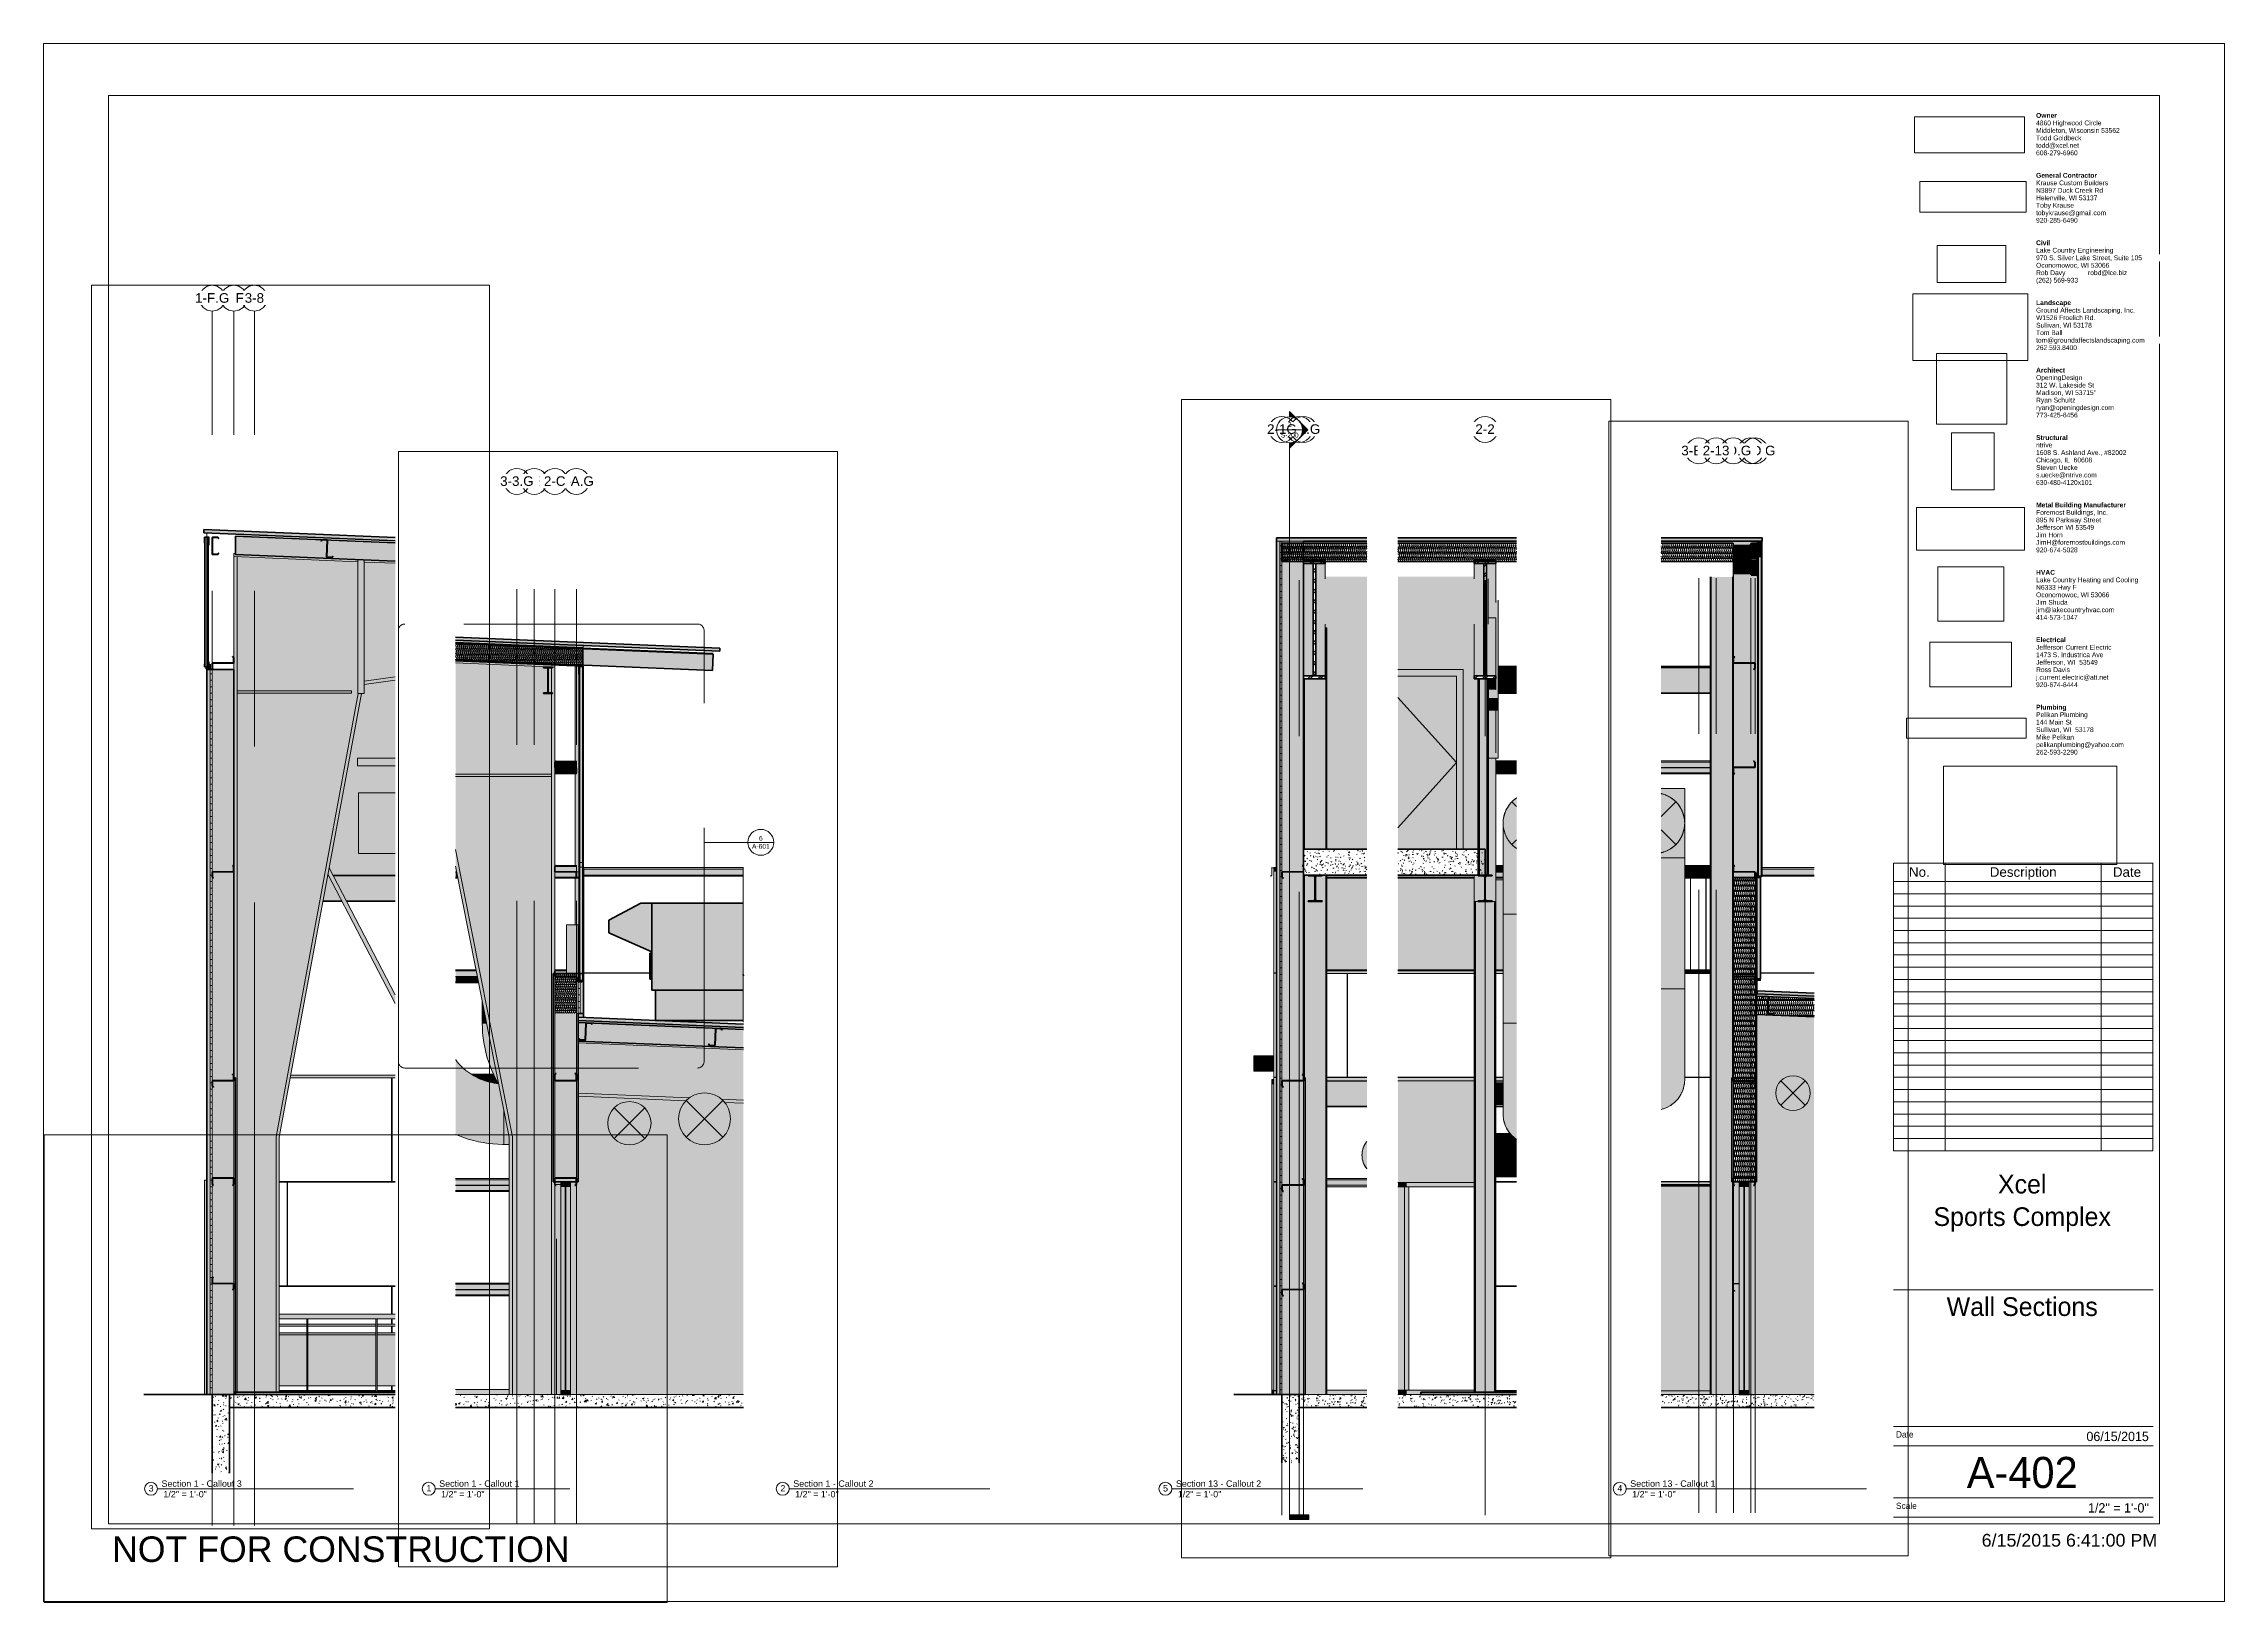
# Paper-space layout 'Layout1' of a CAD drawing. Header units: inches. Extents: x 0 to 42, y 0 to 30.
# The model-space entities are those that its viewports show. They can reach past a viewport. Long polylines and large blocks are cut down to what shows.
import ezdxf

# ---------------------------------------------------------------- set-up
doc = ezdxf.new("R2010")
doc.units = ezdxf.units.IN
doc.header["$MEASUREMENT"] = 0
for name, pattern in [('Dash 1_16_', [0.125, 0.0625, -0.0625]), ('Dash Dot 3_16_', [0.3125, 0.1875, -0.0625, 0, -0.0625]), ('Grid Line 1_2_', [0.875, 0.5, -0.125, 0.125, -0.125]), ('Hidden 1_8_', [0.1875, 0.125, -0.0625])]:
    doc.linetypes.add(name, pattern=pattern)
for name, color, linetype, lineweight in [('A-ANNO-SYMB', 150, 'Continuous', 9), ('A-CLNG', 13, 'Continuous', 18), ('A-CLNG-PATT', 13, 'Continuous', 70), ('A-DETL-THIN', 151, 'Continuous', 9), ('A-DOOR', 31, 'Continuous', 18), ('A-DOOR-FRAM', 31, 'Continuous', 9), ('A-FLOR', 192, 'Continuous', 18), ('A-FLOR-HRAL', 11, 'Continuous', 9), ('A-FLOR-PATT', 8, 'Continuous', 70), ('A-GLAZ-CURT', 52, 'Continuous', 9), ('A-GLAZ-CWMG', 51, 'Continuous', 9), ('A-ROOF', 132, 'Continuous', 18), ('A-ROOF-OTLN', 132, 'Continuous', 9), ('A-WALL', 113, 'Continuous', 18), ('A-WALL-PATT', 111, 'Continuous', 18), ('C-BLDG-PADS', 91, 'Continuous', 9), ('C-TOPO', 7, 'Continuous', 9), ('G-ANNO-SCHD', 231, 'Continuous', 9), ('G-ANNO-SYMB', 111, 'Continuous', 9), ('G-ANNO-TTLB', 6, 'Continuous', 9), ('G-ANNO-TTLB-MEDM', 33, 'Continuous', 20), ('G-ANNO-TTLB-THIN', 151, 'Continuous', 9), ('I-WALL', 2, 'Continuous', 18), ('L-SITE-WALL', 31, 'Continuous', 18), ('M-EQPM', 50, 'Continuous', 9), ('M-HVAC-DUCT', 70, 'Continuous', 9), ('M-HVAC-DUCT-ANNO', 70, 'Continuous', 9), ('Q-SPCQ', 91, 'Continuous', 9), ('S-BEAM', 12, 'Continuous', 9), ('S-COLS', 52, 'Continuous', 9), ('S-GRID', 1, 'Continuous', 9), ('S-GRID-IDEN', 1, 'Continuous', 9)]:
    doc.layers.add(name, color=color, linetype=linetype, lineweight=lineweight)
doc.layers.add('G-ANNO-NPLT', color=191, linetype='Continuous', plot=False)
doc.styles.add('Arial', font='arial.ttf', dxfattribs={"height": 2.212949})
doc.styles.add('Arial_1', font='arial.ttf', dxfattribs={"height": 4.425898})
doc.styles.add('Arial_2', font='arial.ttf', dxfattribs={"height": 0.092206})
doc.styles.add('Arial_3', font='arial.ttf', dxfattribs={"height": 0.491766})
doc.styles.add('Arial_4', font='arial.ttf', dxfattribs={"height": 0.245883})
doc.styles.add('Arial_5', font='arial.ttf', dxfattribs={"height": 0.122942})
doc.styles.add('Arial_6', font='arial.ttf', dxfattribs={"height": 0.184412})
doc.styles.add('Century Gothic', font='GOTHIC.TTF', dxfattribs={"height": 0.119759})
doc.styles.add('Century Gothic_1', font='GOTHIC.TTF', dxfattribs={"height": 0.179639})
doc.styles.add('Century Gothic_2', font='GOTHIC.TTF', dxfattribs={"height": 0.598797})
doc.styles.add('Century Gothic_3', font='GOTHIC.TTF', dxfattribs={"height": 0.359278})
picture_1 = doc.add_image_def('image1.jpg', size_in_pixel=(1176, 668))
picture_2 = doc.add_image_def('image2.jpg', size_in_pixel=(477, 79))
picture_3 = doc.add_image_def('image3.png', size_in_pixel=(259, 141))
picture_4 = doc.add_image_def('image4.jpg', size_in_pixel=(150, 124))
picture_5 = doc.add_image_def('image5.jpg', size_in_pixel=(309, 122))
picture_6 = doc.add_image_def('image6.png', size_in_pixel=(302, 400))
picture_7 = doc.add_image_def('image7.jpg', size_in_pixel=(95, 51))
picture_8 = doc.add_image_def('image8.png', size_in_pixel=(388, 225))
picture_9 = doc.add_image_def('image9.jpg', size_in_pixel=(232, 76))
picture_10 = doc.add_image_def('image10.jpg', size_in_pixel=(900, 259))
picture_11 = doc.add_image_def('image11.jpg', size_in_pixel=(939, 939))
pattern_1 = [(161.57, (21892.278, 97.763), (-0.960383694, -0.00039918), [0, -6.83, 0.758, 0]), (18.43, (21892.038, 97.763), (-0.960383694, 0.00039918), [0, -6.83, 0.758, 0]), (108.43, (21892.278, 97.763), (0.47951018, -2.4005264), [2.276, -5.312]), (71.57, (21892.038, 97.763), (0.47951018, 2.4005264), [2.276, -5.312])]
pattern_2 = [(45, (21892.158, 97.643), (-2.375879, 2.375879), []), (45, (21892.158, 101.243), (-2.375879, 2.375879), [])]
pattern_3 = [(50, (22007.282, 102), (6.885997, -0.602097), [0.72, -7.92]), (355, (22007.282, 102), (-1.331756, 7.220547), [0.576, -6.336]), (100.451, (22007.856, 101.95), (5.55363, 6.61819), [0.612, -6.731]), (46.184, (22007.282, 103.92), (10.24564, -1.588925), [1.08, -11.88]), (96.636, (22008.136, 103.788), (8.97244, 9.35152), [0.918, -10.096]), (351.184, (22007.282, 103.92), (8.9732, 9.35123), [0.864, -9.504]), (21, (22008.242, 103.44), (5.730726, -3.865003), [0.72, -7.92]), (326, (22008.242, 103.44), (2.33581, 6.96088), [0.576, -6.336]), (71.451, (22008.72, 103.118), (8.065876, 3.095948), [0.612, -6.731]), (37.5, (22007.282, 102), (0.116866, 3.1954784), [0.317, -5.942, 0.317, -6.115, -6.36]), (37.5, (22007.282, 102), (0.116866, 3.1954784), [-12.691, 0.317, -6.043]), (7.5, (22007.282, 102), (2.52543, 3.786025), [0.317, -3.35, 0.317, -5.798, -2.424]), (7.5, (22007.282, 102), (2.52543, 3.786025), [-9.782, 0.317, -2.107]), (327.5, (22005.142, 102), (5.1243685, -0.2161763), [0.317, -2.083, 0.317, -7.171, -9.936]), (327.5, (22005.142, 102), (5.1243685, -0.2161763), [-9.888, 0.317, -9.619]), (317.5, (22004.182, 102), (5.598326, 0.96141), [0.317, -2.803, 0.317, -4.656, -7.056]), (317.5, (22004.182, 102), (5.598326, 0.96141), [-8.093, 0.317, -6.739])]
pattern_4 = [(45, (22007.282, 102), (-2.375879, 2.375879), []), (45, (22007.282, 105.6), (-2.375879, 2.375879), [])]
pattern_5 = [(0, (22007.282, 102), (0, 3), []), (90, (22007.282, 102), (-3, 2e-16), [])]
pattern_6 = [(161.57, (22007.402, 102.12), (-0.960383694, -0.00039918), [0, -6.83, 0.758, 0]), (18.43, (22007.162, 102.12), (-0.960383694, 0.00039918), [0, -6.83, 0.758, 0]), (108.43, (22007.402, 102.12), (0.47951018, -2.4005264), [2.276, -5.312]), (71.57, (22007.162, 102.12), (0.47951018, 2.4005264), [2.276, -5.312])]
pattern_7 = [(45, (-72392.722, 104.131), (-2.37587878, 2.37587878), []), (45, (-72392.722, 107.731), (-2.37587878, 2.37587878), [])]
pattern_8 = [(90, (-71142.71, -1108), (-193, -193), [48, -145]), (180, (-71142.71, -1108), (-2e-14, -193), [96.25, -96.75]), (270, (-71238.96, -1060), (-193, -193), [48, -145]), (180, (-71142.71, -1060), (-2e-14, -193), [96.25, -96.75]), (270, (-71239.21, -1060), (-193, -193), [48, -145]), (180, (-71239.21, -1060), (-2e-14, -193), [96.25, -96.75]), (90, (-71335.46, -1108), (-193, -193), [48, -145]), (180, (-71239.21, -1108), (-2e-14, -193), [96.25, -96.75]), (90, (-71190.71, -1059.75), (-193, -193), [48, -145]), (180, (-71142.46, -1059.75), (-2e-14, -193), [48.25, -144.75]), (180, (-71142.46, -1011.75), (-2e-14, -193), [48.25, -144.75]), (90, (-71287.21, -1059.75), (-193, -193), [48, -145]), (180, (-71190.96, -1059.75), (-2e-14, -193), [96.25, -96.75]), (270, (-71190.96, -1011.75), (-193, -193), [48, -145]), (180, (-71190.96, -1011.75), (-2e-14, -193), [96.25, -96.75]), (180, (-71287.46, -1059.75), (-2e-14, -193), [48, -145]), (270, (-71287.46, -1011.75), (-193, -193), [48, -145]), (180, (-71287.46, -1011.75), (-2e-14, -193), [48, -145]), (90, (-71142.71, -1011.5), (-193, -193), [48, -145]), (180, (-71142.71, -1011.5), (-2e-14, -193), [96.25, -96.75]), (270, (-71238.96, -963.5), (-193, -193), [48, -145]), (180, (-71142.71, -963.5), (-2e-14, -193), [96.25, -96.75]), (270, (-71239.21, -963.5), (-193, -193), [48, -145]), (180, (-71239.21, -963.5), (-2e-14, -193), [96.25, -96.75]), (270, (-71335.46, -963.5), (-193, -193), [48, -145]), (180, (-71239.21, -1011.5), (-2e-14, -193), [96.25, -96.75]), (90, (-71190.71, -963.25), (-193, -193), [48, -145]), (180, (-71142.46, -963.25), (-2e-14, -193), [48.25, -144.75]), (180, (-71142.46, -915.25), (-2e-14, -193), [48.25, -144.75]), (90, (-71287.21, -963.25), (-193, -193), [48, -145]), (180, (-71190.96, -963.25), (-2e-14, -193), [96.25, -96.75]), (270, (-71190.96, -915.25), (-193, -193), [48, -145]), (180, (-71190.96, -915.25), (-2e-14, -193), [96.25, -96.75]), (180, (-71287.46, -963.25), (-2e-14, -193), [48, -145]), (270, (-71287.46, -915.25), (-193, -193), [48, -145]), (180, (-71287.46, -915.25), (-2e-14, -193), [48, -145])]
pattern_9 = [(161.57, (-72392.602, 104.251), (-0.9603836945, -0.0003991792), [0, -6.83, 0.758, 0]), (18.43, (-72392.842, 104.251), (-0.9603836945, 0.0003991792), [0, -6.83, 0.758, 0]), (108.43, (-72392.602, 104.251), (0.4795101816, -2.4005263976), [2.276, -5.312]), (71.57, (-72392.842, 104.251), (0.4795101816, 2.4005263976), [2.276, -5.312])]
pattern_10 = [(50, (-76340.234, 104.131), (6.8859965, -0.60209723), [0.72, -7.92]), (355, (-76340.234, 104.131), (-1.33175564, 7.2205465), [0.576, -6.336]), (100.451, (-76339.661, 104.081), (5.55362855, 6.6181912), [0.612, -6.731]), (46.184, (-76340.234, 106.051), (10.24564176, -1.5889251), [1.08, -11.88]), (96.636, (-76339.381, 105.918), (8.9724387, 9.3515184), [0.918, -10.096]), (351.184, (-76340.234, 106.051), (8.9731991, 9.3512304), [0.864, -9.504]), (21, (-76339.274, 105.571), (5.73072572, -3.86500345), [0.72, -7.92]), (326, (-76339.274, 105.571), (2.3358107, 6.9608802), [0.576, -6.336]), (71.451, (-76338.797, 105.249), (8.06587574, 3.0959479), [0.612, -6.731]), (37.5, (-76340.234, 104.131), (0.116865946, 3.19547842), [0.317, -5.942, 0.317, -6.115, -6.36]), (37.5, (-76340.234, 104.131), (0.116865946, 3.19547842), [-12.691, 0.317, -6.043]), (7.5, (-76340.234, 104.131), (2.52543001, 3.78602473), [0.317, -3.35, 0.317, -5.798, -2.424]), (7.5, (-76340.234, 104.131), (2.52543001, 3.78602473), [-9.782, 0.317, -2.107]), (327.5, (-76342.375, 104.131), (5.12436853, -0.216176255), [0.317, -2.083, 0.317, -7.171, -9.936]), (327.5, (-76342.375, 104.131), (5.12436853, -0.216176255), [-9.888, 0.317, -9.619]), (317.5, (-76343.335, 104.131), (5.5983262, 0.96140978), [0.317, -2.803, 0.317, -4.656, -7.056]), (317.5, (-76343.335, 104.131), (5.5983262, 0.96140978), [-8.093, 0.317, -6.739])]
pattern_11 = [(90, (-74800.48, -1108), (-193, -193), [48, -145]), (180, (-74800.48, -1108), (-2e-14, -193), [96.25, -96.75]), (270, (-74896.73, -1060), (-193, -193), [48, -145]), (180, (-74800.48, -1060), (-2e-14, -193), [96.25, -96.75]), (270, (-74896.98, -1060), (-193, -193), [48, -145]), (180, (-74896.98, -1060), (-2e-14, -193), [96.25, -96.75]), (90, (-74993.23, -1108), (-193, -193), [48, -145]), (180, (-74896.98, -1108), (-2e-14, -193), [96.25, -96.75]), (90, (-74848.48, -1059.75), (-193, -193), [48, -145]), (180, (-74800.23, -1059.75), (-2e-14, -193), [48.25, -144.75]), (180, (-74800.23, -1011.75), (-2e-14, -193), [48.25, -144.75]), (90, (-74944.98, -1059.75), (-193, -193), [48, -145]), (180, (-74848.73, -1059.75), (-2e-14, -193), [96.25, -96.75]), (270, (-74848.73, -1011.75), (-193, -193), [48, -145]), (180, (-74848.73, -1011.75), (-2e-14, -193), [96.25, -96.75]), (180, (-74945.23, -1059.75), (-2e-14, -193), [48, -145]), (270, (-74945.23, -1011.75), (-193, -193), [48, -145]), (180, (-74945.23, -1011.75), (-2e-14, -193), [48, -145]), (90, (-74800.48, -1011.5), (-193, -193), [48, -145]), (180, (-74800.48, -1011.5), (-2e-14, -193), [96.25, -96.75]), (270, (-74896.73, -963.5), (-193, -193), [48, -145]), (180, (-74800.48, -963.5), (-2e-14, -193), [96.25, -96.75]), (270, (-74896.98, -963.5), (-193, -193), [48, -145]), (180, (-74896.98, -963.5), (-2e-14, -193), [96.25, -96.75]), (270, (-74993.23, -963.5), (-193, -193), [48, -145]), (180, (-74896.98, -1011.5), (-2e-14, -193), [96.25, -96.75]), (90, (-74848.48, -963.25), (-193, -193), [48, -145]), (180, (-74800.23, -963.25), (-2e-14, -193), [48.25, -144.75]), (180, (-74800.23, -915.25), (-2e-14, -193), [48.25, -144.75]), (90, (-74944.98, -963.25), (-193, -193), [48, -145]), (180, (-74848.73, -963.25), (-2e-14, -193), [96.25, -96.75]), (270, (-74848.73, -915.25), (-193, -193), [48, -145]), (180, (-74848.73, -915.25), (-2e-14, -193), [96.25, -96.75]), (180, (-74945.23, -963.25), (-2e-14, -193), [48, -145]), (270, (-74945.23, -915.25), (-193, -193), [48, -145]), (180, (-74945.23, -915.25), (-2e-14, -193), [48, -145])]
pattern_12 = [(45, (-76340.234, 104.131), (-2.37587878, 2.37587878), []), (45, (-76340.234, 107.731), (-2.37587878, 2.37587878), [])]
pattern_13 = [(161.57, (-76340.114, 104.251), (-0.9603836945, -0.0003991792), [0, -6.83, 0.758, 0]), (18.43, (-76340.354, 104.251), (-0.9603836945, 0.0003991792), [0, -6.83, 0.758, 0]), (108.43, (-76340.114, 104.251), (0.4795101816, -2.4005263976), [2.276, -5.312]), (71.57, (-76340.354, 104.251), (0.4795101816, 2.4005263976), [2.276, -5.312])]
pattern_14 = [(0, (-76340.234, 104.131), (7.68, 1.92), [0.317, -5.443, 0.317, -5.443, -30.72]), (0, (-76340.234, 104.131), (7.68, 1.92), [-11.52, 0.317, -11.203, 0.317, -5.443, -13.44]), (0, (-76340.234, 104.131), (7.68, 1.92), [-28.8, 0.317, -3.523, 0.317, -9.283]), (120, (-76337.354, 105.091), (-5.502768775, 5.6910751), [0.317, -5.443, 0.317, -5.443, -30.72]), (120, (-76337.354, 105.091), (-5.502768775, 5.6910751), [-11.52, 0.317, -11.203, 0.317, -5.443, -13.44]), (120, (-76337.354, 105.091), (-5.502768775, 5.6910751), [-28.8, 0.317, -3.523, 0.317, -9.283]), (240, (-76336.394, 108.931), (-2.177231225, -7.6110751), [0.317, -5.443, 0.317, -5.443, -30.72]), (240, (-76336.394, 108.931), (-2.177231225, -7.6110751), [-11.52, 0.317, -11.203, 0.317, -5.443, -13.44]), (240, (-76336.394, 108.931), (-2.177231225, -7.6110751), [-28.8, 0.317, -3.523, 0.317, -9.283])]
pattern_15 = [(0, (-76340.234, 104.131), (0, 3), []), (90, (-76340.234, 104.131), (-3, 2e-16), [])]

# ---------------------------------------------------------------- blocks, each defined once
blk = doc.blocks.new('E1 30 x 42 Horizontal - E1 30x42 Horizontal-11829-Wall Sections')
at = {"layer": 'G-ANNO-TTLB-MEDM'}
for p, q in [((1.24, 29.014), (1.24, 1.514)), ((40.74, 29.014), (1.24, 29.014)), ((40.74, 29.014), (40.74, 1.514)), ((40.615, 14.233), (35.615, 14.233)), ((35.615, 6.02), (40.615, 6.02)), ((1.24, 1.514), (40.74, 1.514)), ((40.615, 1.639), (35.615, 1.639))]:
    blk.add_line(p, q, dxfattribs=at)
at = {"layer": 'G-ANNO-TTLB-THIN'}
for p, q in [((-0.01, 30.014), (41.99, 30.014)), ((-0.01, 0.014), (-0.01, 30.014)), ((41.99, 0.014), (41.99, 30.014)), ((35.615, 3.389), (40.615, 3.389)), ((35.615, 3.014), (40.615, 3.014)), ((35.615, 2.014), (40.615, 2.014)), ((-0.01, 0.014), (41.99, 0.014))]:
    blk.add_line(p, q, dxfattribs=at)
at = {"layer": 'G-ANNO-TTLB', "char_height": 0.09221, "attachment_point": 1, "line_spacing_factor": 0.938532, "style": 'Arial_2', "bg_fill": 3, "box_fill_scale": 1.25, "bg_fill_color": 0, "bg_fill_transparency": 0}
for s, insert, width in [('\\fArial|b1|i0|c0|p34|;Civil', (38.363, 26.225), 0.28768), ('\\fArial|b1|i0|c0|p34|;Structural', (38.363, 22.475), 0.64856), ('\\fArial|b1|i0|c0|p34|;HVAC', (38.363, 19.879), 0.41876), ('\\fArial|b1|i0|c0|p34|;Electrical', (38.363, 18.581), 0.61622)]:
    blk.add_mtext(s, dxfattribs=dict(at, insert=insert, width=width))
at = {"layer": 'G-ANNO-TTLB', "insert": (1.307, 1.27), "char_height": 0.49177, "width": 10.47, "attachment_point": 1, "line_spacing_factor": 0.938532, "style": 'Arial_3'}
blk.add_mtext('NOT FOR CONSTRUCTION', dxfattribs=at)
at = {"layer": 'G-ANNO-TTLB'}
image = blk.add_image(picture_9, insert=(36.024, 27.911), size_in_units=(2.118, 0.694), dxfattribs=at)
image.dxf.flags = 7
image = blk.add_image(picture_10, insert=(36.126, 26.77), size_in_units=(2.048, 0.589), dxfattribs=at)
image.dxf.flags = 7
image = blk.add_image(picture_7, insert=(36.46, 25.417), size_in_units=(1.319, 0.708), dxfattribs=at)
image.dxf.flags = 7
image = blk.add_image(picture_8, insert=(35.988, 23.91), size_in_units=(2.218, 1.286), dxfattribs=at)
image.dxf.flags = 7
image = blk.add_image(picture_11, insert=(36.444, 22.689), size_in_units=(1.358, 1.358), dxfattribs=at)
image.dxf.flags = 7
image = blk.add_image(picture_6, insert=(36.733, 21.424), size_in_units=(0.825, 1.093), dxfattribs=at)
image.dxf.flags = 7
image = blk.add_image(picture_5, insert=(36.062, 20.262), size_in_units=(2.078, 0.821), dxfattribs=at)
image.dxf.flags = 7
image = blk.add_image(picture_4, insert=(36.474, 18.891), size_in_units=(1.268, 1.049), dxfattribs=at)
image.dxf.flags = 7
image = blk.add_image(picture_3, insert=(36.315, 17.631), size_in_units=(1.574, 0.857), dxfattribs=at)
image.dxf.flags = 7
image = blk.add_image(picture_2, insert=(35.866, 16.643), size_in_units=(2.303, 0.381), dxfattribs=at)
image.dxf.flags = 7
image = blk.add_image(picture_1, insert=(36.577, 14.205), size_in_units=(3.341, 1.898), dxfattribs=at)
image.dxf.flags = 7
at = {"layer": 'G-ANNO-TTLB', "attachment_point": 1, "bg_fill": 3, "box_fill_scale": 1.25, "bg_fill_color": 0, "bg_fill_transparency": 0}
for s, insert, char_height, width, line_spacing_factor, style in [('\\fArial|b1|i0|c0|p34|;Owner', (38.363, 28.677), 0.09221, 0.44259, 0.938532, 'Arial_2'), ('\\fArial|b1|i0|c0|p34|;General Contractor', (38.363, 27.523), 0.09221, 1.28521, 0.938532, 'Arial_2'), ('Lake Country Engineering', (38.363, 26.081), 0.09221, 1.74142, 0.938532, 'Arial_2'), ('\\fArial|b1|i0|c0|p34|;Landscape', (38.363, 25.071), 0.09221, 0.73708, 0.938532, 'Arial_2'), ('\\fArial|b1|i0|c0|p34|;Architect', (38.363, 23.773), 0.09221, 0.59069, 0.938532, 'Arial_2'), ('ntrive', (38.363, 22.331), 0.0922, 0.37109, 0.938532, 'Arial_2'), ('\\fArial|b1|i0|c0|p34|;Metal Building Manufacturer', (38.363, 21.177), 0.09221, 1.8793, 0.938532, 'Arial_2'), ('Lake Country Heating and Cooling', (38.363, 19.734), 0.09221, 2.30317, 0.938532, 'Arial_2'), ('Jefferson Current Electric', (38.363, 18.436), 0.09221, 1.71418, 0.938532, 'Arial_2'), ('\\fArial|b1|i0|c0|p34|;Plumbing', (38.363, 17.283), 0.09221, 0.62814, 0.938532, 'Arial_2'), ('Date', (35.665, 3.294), 0.1198, 0.4725, 0.984117, 'Century Gothic'), ('Scale', (35.665, 1.919), 0.1198, 0.5265, 0.984117, 'Century Gothic')]:
    blk.add_mtext(s, dxfattribs=dict(at, insert=insert, char_height=char_height, width=width, line_spacing_factor=line_spacing_factor, style=style))
at = {"layer": 'G-ANNO-TTLB', "char_height": 0.09221, "attachment_point": 1, "line_spacing_factor": 0.938532, "style": 'Arial_2', "bg_fill": 3, "box_fill_scale": 1.25, "bg_fill_color": 0, "bg_fill_transparency": 0}
for s, insert, width in [('4860 Highwood Circle', (38.363, 28.533), 1.47416), ('Krause Custom Builders', (38.363, 27.379), 1.63077), ('970 S. Silver Lake Street, Suite 105', (38.363, 25.936), 2.39509), ('Ground Affects Landscaping, Inc.', (38.363, 24.927), 2.24019), ('OpeningDesign', (38.363, 23.629), 1.03838), ('1608 S. Ashland Ave., #82002', (38.363, 22.186), 2.03762), ('Foremost Buildings, Inc.', (38.363, 21.033), 1.62396), ('N6333 Hwy F', (38.363, 19.59), 0.90901), ('1473 S. Industrica Ave', (38.363, 18.292), 1.52183), ('Pelikan Plumbing', (38.363, 17.138), 1.16605)]:
    blk.add_mtext(s, dxfattribs=dict(at, insert=insert, width=width))
for s, insert, width in [('Middleton, Wisconsin 53562', (38.363, 28.388), 1.89633), ('N3897 Duck Creek Rd', (38.363, 27.234), 1.51161), ('Oconomowoc, WI 53066', (38.363, 25.792), 1.65971), ('W1526 Froelich Rd.', (38.363, 24.783), 1.34309), ('312 W. Lakeside St', (38.363, 23.484), 1.31926), ('Chicago, IL  60608', (38.363, 22.042), 1.26649), ('895 N Parkway Street', (38.363, 20.888), 1.46565), ('Oconomowoc, WI 53066', (38.363, 19.446), 1.65971), ('Jefferson, WI  53549', (38.363, 18.148), 1.40778), ('144 Main St', (38.363, 16.994), 0.80347)]:
    blk.add_mtext(s, dxfattribs=dict(at, insert=insert, width=width))
at = {"layer": 'G-ANNO-TTLB', "attachment_point": 1, "line_spacing_factor": 0.938532, "style": 'Arial_2', "bg_fill": 3, "box_fill_scale": 1.25, "bg_fill_color": 0, "bg_fill_transparency": 0}
for s, insert, char_height, width in [('Todd Goldbeck', (38.363, 28.244), 0.09221, 1.02306), ('Helenville, WI 53137', (38.363, 27.09), 0.09221, 1.39416), ('Rob Davy', (38.363, 25.648), 0.0922, 0.66048), ('robd@lce.biz', (39.363, 25.648), 0.09221, 0.88178), ('Sullivan, WI 53178', (38.363, 24.638), 0.09221, 1.26819), ('Madison, WI 53715"', (38.363, 23.34), 0.09221, 1.36181), ('Steven Uecke', (38.363, 21.898), 0.09221, 0.94135), ('Jefferson WI 53549', (38.363, 20.744), 0.09221, 1.32266), ('Jim Shuda', (38.363, 19.302), 0.0922, 0.71325), ('Ross Davis', (38.363, 18.004), 0.0922, 0.76772), ('Sullivan, WI  53178', (38.363, 16.85), 0.09221, 1.31075)]:
    blk.add_mtext(s, dxfattribs=dict(at, insert=insert, char_height=char_height, width=width))
for s, insert, char_height, width in [('todd@xcel.net', (38.363, 28.1), 0.09221, 0.96859), ('Toby Krause', (38.363, 26.946), 0.09221, 0.85284), ('(262) 569-933', (38.363, 25.504), 0.09221, 0.94646), ('Tom Ball', (38.363, 24.494), 0.0922, 0.59579), ('Ryan Schultz', (38.363, 23.196), 0.09221, 0.88518), ('s.uecke@ntrive.com', (38.363, 21.754), 0.09221, 1.37543), ('Jim Horn', (38.363, 20.6), 0.0922, 0.60601), ('jim@lakecountryhvac.com', (38.363, 19.158), 0.09221, 1.76695), ('j.current.electric@att.net', (38.363, 17.859), 0.09221, 1.64609), ('Mike Pelikan', (38.363, 16.706), 0.09221, 0.85624)]:
    blk.add_mtext(s, dxfattribs=dict(at, insert=insert, char_height=char_height, width=width))
at = {"layer": 'G-ANNO-TTLB', "char_height": 0.09221, "attachment_point": 1, "line_spacing_factor": 0.938532, "style": 'Arial_2', "bg_fill": 3, "box_fill_scale": 1.25, "bg_fill_color": 0, "bg_fill_transparency": 0}
for s, insert, width in [('608-279-6960', (38.363, 27.956), 0.93625), ('tobykrause@gmail.com', (38.363, 26.802), 1.57971), ('tom@groundaffectslandscaping.com', (38.363, 24.35), 2.45808), ('ryan@openingdesign.com', (38.363, 23.052), 1.75163), ('630-480-4120x101', (38.363, 21.609), 1.26308), ('JimH@foremostbuildings.com', (38.363, 20.456), 2.01378), ('414-573-1047', (38.363, 19.013), 0.93625), ('920-674-6444', (38.363, 17.715), 0.93625), ('pelikanplumbing@yahoo.com', (38.363, 16.561), 1.97804)]:
    blk.add_mtext(s, dxfattribs=dict(at, insert=insert, width=width))
for s, insert, width in [('920-285-6490', (38.363, 26.658), 0.93625), ('262.593.8400', (38.363, 24.206), 0.91923), ('773-425-6456', (38.363, 22.908), 0.93625), ('920-674-5028', (38.363, 20.311), 0.93625), ('262-593-2290', (38.363, 16.417), 0.93625)]:
    blk.add_mtext(s, dxfattribs=dict(at, insert=insert, width=width))
blk = doc.blocks.new('Viewport - View Title-1830-Wall Sections')
at = {"layer": 'G-ANNO-TTLB'}
for start, end in [(0, 180), (180, 360)]:
    blk.add_arc((-0.125, 0), 0.125, start, end, dxfattribs=at)
blk = doc.blocks.new('W-Wide Flange - 8_ WIDE-1169474-Section 1 - Callout 1')
at = {"layer": 'S-BEAM'}
blk.add_hatch(color=256, dxfattribs=at).paths.add_polyline_path([(22446.728, 159.288), (22446.728, 160.149), (22370.303, 163.333), (22370.303, 162.472), (22433.855, 159.824)], flags=0)
h = blk.add_hatch(color=256, dxfattribs=at)
h.paths.add_polyline_path([(22446.728, 134.626), (22446.728, 135.988), (22436.672, 136.407), (22437.275, 135.86), (22438.066, 134.987), (22439.372, 134.933)], flags=0)
h.paths.add_polyline_path([(22420.188, 135.732), (22420.304, 135.86), (22421.177, 136.651), (22421.689, 137.031), (22370.303, 139.172), (22370.303, 137.811), (22419.514, 135.76)], flags=0)
for p, q in [((22446.728, 159.288), (22370.303, 162.472)), ((22370.303, 139.172), (22421.689, 137.031)), ((22420.188, 135.732), (22370.303, 137.811)), ((22436.672, 136.407), (22446.728, 135.988)), ((22446.728, 134.626), (22438.065, 134.987))]:
    blk.add_line(p, q, dxfattribs=at)
blk = doc.blocks.new('Rectangular Mullion - Profile_Polycarbonate_Upper and left-1114459-Section 1 - Callout 1')
at = {"layer": 'A-GLAZ-CWMG'}
blk.add_hatch(color=256, dxfattribs=at).paths.add_polyline_path([(22371.032, 332.878), (22371.032, 333.128), (22370.969, 333.128), (22370.969, 332.94), (22370.74, 332.94), (22370.74, 336.437), (22372.741, 336.437), (22372.741, 333.728), (22372.679, 333.728), (22372.679, 333.666), (22372.804, 333.666), (22372.804, 336.5), (22370.678, 336.5), (22370.678, 332.878)], flags=0)
at = {"layer": 'A-GLAZ-CWMG', "lineweight": 30}
for p, q in [((22370.678, 336.5), (22370.678, 332.878)), ((22372.804, 336.5), (22370.678, 336.5)), ((22370.74, 332.94), (22370.74, 336.437)), ((22370.74, 336.437), (22372.741, 336.437)), ((22372.741, 336.437), (22372.741, 333.728)), ((22372.804, 333.666), (22372.804, 336.5)), ((22372.741, 333.728), (22372.679, 333.728)), ((22372.679, 333.728), (22372.679, 333.666)), ((22372.679, 333.666), (22372.804, 333.666)), ((22370.678, 332.878), (22371.032, 332.878)), ((22370.969, 332.94), (22370.74, 332.94)), ((22371.032, 333.128), (22370.969, 333.128)), ((22370.969, 333.128), (22370.969, 332.94)), ((22371.032, 332.878), (22371.032, 333.128))]:
    blk.add_line(p, q, dxfattribs=at)
blk = doc.blocks.new('Rectangular Mullion - Profile_Polycarbonate_Lower-1125103-Section 1 - Callout 1')
at = {"layer": 'A-GLAZ-CWMG'}
blk.add_hatch(color=256, dxfattribs=at).paths.add_polyline_path([(22372.804, 191.277), (22372.804, 192.733), (22372.679, 192.733), (22372.679, 192.671), (22372.741, 192.671), (22372.741, 191.34), (22370.74, 191.34), (22370.74, 193.459), (22370.969, 193.459), (22370.969, 193.271), (22371.032, 193.271), (22371.032, 193.521), (22370.678, 193.521), (22370.678, 191.277)], flags=0)
at = {"layer": 'A-GLAZ-CWMG', "lineweight": 30}
for p, q in [((22370.678, 193.521), (22370.678, 191.277)), ((22371.032, 193.521), (22370.678, 193.521)), ((22370.74, 191.34), (22370.74, 193.459)), ((22370.74, 193.459), (22370.969, 193.459)), ((22370.969, 193.459), (22370.969, 193.271)), ((22370.969, 193.271), (22371.032, 193.271)), ((22371.032, 193.271), (22371.032, 193.521)), ((22372.804, 192.733), (22372.679, 192.733)), ((22372.679, 192.733), (22372.679, 192.671)), ((22372.679, 192.671), (22372.741, 192.671)), ((22372.741, 192.671), (22372.741, 191.34)), ((22372.804, 191.277), (22372.804, 192.733)), ((22370.678, 191.277), (22372.804, 191.277)), ((22372.741, 191.34), (22370.74, 191.34))]:
    blk.add_line(p, q, dxfattribs=at)
blk = doc.blocks.new('Rectangular Mullion - Profile_Polycarbonate_right-1125059-Section 1 - Callout 1')
at = {"layer": 'A-GLAZ-CWMG'}
h = blk.add_hatch(color=256, dxfattribs=at)
h.paths.add_polyline_path([(22371.032, 245.793), (22371.032, 332.878), (22370.678, 332.878), (22370.678, 245.793), (22370.74, 245.793)], flags=0)
h.paths.add_polyline_path([(22370.74, 332.941), (22370.969, 332.941), (22370.969, 333.128), (22371.032, 333.128), (22371.032, 336.437), (22370.74, 336.437), (22370.74, 333.17)], flags=0)
for points in [[(22372.606, 245.793), (22372.606, 336.437), (22371.032, 336.437), (22371.032, 245.793)], [(22372.679, 245.793), (22372.679, 336.437), (22372.606, 336.437), (22372.606, 245.793)]]:
    blk.add_hatch(color=256, dxfattribs=at).paths.add_polyline_path(points, flags=0)
h = blk.add_hatch(color=256, dxfattribs=at)
h.paths.add_polyline_path([(22372.741, 245.793), (22372.804, 245.793), (22372.804, 333.666), (22372.679, 333.666), (22372.679, 245.793)], flags=0)
h.paths.add_polyline_path([(22372.679, 333.728), (22372.741, 333.728), (22372.741, 336.437), (22372.679, 336.437), (22372.679, 333.791)], flags=0)
h = blk.add_hatch(color=256, dxfattribs=at)
h.paths.add_polyline_path([(22371.032, 245.793), (22371.032, 245.793), (22371.032, 258.194)], flags=0)
h.paths.add_polyline_path([(22371.032, 333.128), (22371.032, 333.128), (22371.032, 334.598)], flags=0)
for p, q in [((22371.032, 333.128), (22371.032, 336.437)), ((22372.679, 333.728), (22372.679, 336.437)), ((22372.679, 245.793), (22372.679, 333.666)), ((22372.804, 245.793), (22372.804, 333.666)), ((22370.678, 245.793), (22370.678, 332.878)), ((22371.032, 332.878), (22371.032, 333.128)), ((22371.032, 245.793), (22371.032, 332.878))]:
    blk.add_line(p, q, dxfattribs=at)
blk = doc.blocks.new('Girt_C - 10_D-1180340-Section 1 - Callout 1')
at = {"layer": 'S-BEAM'}
h = blk.add_hatch(dxfattribs=at)
h.set_pattern_fill('FP_10', color=256, style=0, pattern_type=2)
h.set_pattern_definition(pattern_2)
h.paths.add_polyline_path([(22368.978, 96.518), (22369.553, 97), (22369.553, 99.867), (22369.498, 100), (22369.365, 100.055), (22359.74, 100.055), (22359.608, 100), (22359.553, 99.867), (22359.553, 97), (22360.127, 96.518), (22360.198, 96.602), (22359.662, 97.051), (22359.662, 99.871), (22359.686, 99.924), (22359.74, 99.945), (22369.365, 99.945), (22369.42, 99.923), (22369.443, 99.87), (22369.443, 97.051), (22368.908, 96.602)], flags=0)
at = {"layer": 'S-BEAM', "lineweight": 50}
for p, q in [((22359.553, 99.867), (22359.553, 97)), ((22359.662, 97.051), (22359.662, 99.871)), ((22369.365, 100.055), (22359.74, 100.055)), ((22359.74, 99.945), (22369.365, 99.945)), ((22369.443, 99.87), (22369.443, 97.051)), ((22369.553, 97), (22369.553, 99.867)), ((22359.553, 97), (22360.127, 96.518)), ((22360.198, 96.602), (22359.662, 97.051)), ((22369.443, 97.051), (22368.908, 96.602)), ((22368.978, 96.518), (22369.553, 97)), ((22360.127, 96.518), (22360.198, 96.602)), ((22368.908, 96.602), (22368.978, 96.518))]:
    blk.add_line(p, q, dxfattribs=at)
for centre, radius, start, end in [((22359.74, 99.867), 0.187, 90, 180), ((22359.74, 99.867), 0.0782, 90, 176.9576), ((22369.365, 99.867), 0.188, 0, 90), ((22369.365, 99.867), 0.0782, 2.1227, 90)]:
    blk.add_arc(centre, radius, start, end, dxfattribs=at)
blk = doc.blocks.new('he3xrtf - 115 V Single Phase-880047-Section 1 - Callout 1')
at = {"layer": 'M-EQPM'}
for points in [[(22404.502, 204.625), (22404.502, 227.102), (22399.377, 227.102), (22384.627, 219.24), (22384.627, 213.333)], [(22404.502, 186.852), (22446.678, 186.852), (22446.678, 227.102), (22404.502, 227.102)], [(22404.502, 191.977), (22404.502, 203.977), (22403.502, 203.977), (22403.502, 191.977)], [(22406.065, 172.852), (22446.678, 172.852), (22446.678, 186.852), (22406.065, 186.852), (22406.065, 174.342)]]:
    blk.add_hatch(color=256, dxfattribs=at).paths.add_polyline_path(points, flags=0)
at = {"layer": 'M-EQPM', "lineweight": 50}
for p, q in [((22399.377, 227.102), (22384.627, 219.24)), ((22404.502, 227.102), (22399.377, 227.102)), ((22404.502, 227.102), (22446.678, 227.102)), ((22404.502, 227.102), (22404.502, 186.852)), ((22384.627, 219.24), (22384.627, 213.333)), ((22384.627, 213.333), (22404.502, 204.625)), ((22403.502, 191.977), (22403.502, 203.977)), ((22403.502, 203.977), (22404.502, 203.977)), ((22404.502, 191.977), (22403.502, 191.977)), ((22446.678, 186.852), (22404.502, 186.852)), ((22406.065, 186.852), (22406.065, 172.852)), ((22446.678, 172.852), (22406.065, 172.852))]:
    blk.add_line(p, q, dxfattribs=at)
blk = doc.blocks.new('Round Elbow - 1_5 D-870650-Section 1 - Callout 1')
at = {"layer": 'M-HVAC-DUCT'}
for points in [[(22333.63, 143.67), (22328.1, 171.551), (22326.053, 171.551), (22326.292, 166.384), (22327.006, 161.261), (22328.191, 156.226), (22329.834, 151.322), (22331.314, 147.933), (22331.924, 146.59), (22333.546, 143.678), (22333.589, 143.674)], [(22327.006, 161.261), (22326.807, 162.627), (22326.477, 165.056), (22326.578, 164.254), (22326.807, 162.577), (22326.992, 161.358)]]:
    blk.add_hatch(color=256, dxfattribs=at).paths.add_polyline_path(points, flags=0)
blk.add_line((22326.053, 171.551), (22328.091, 171.551), dxfattribs=at)
at = {"layer": 'M-HVAC-DUCT', "flags": 128}
blk.add_lwpolyline([(22326.053, 171.551), (22326.098, 169.312), (22326.232, 167.076), (22326.456, 164.848), (22326.768, 162.63), (22327.169, 160.426), (22327.658, 158.24), (22328.234, 156.076), (22328.896, 153.936), (22329.643, 151.824), (22330.473, 149.744), (22331.387, 147.699), (22332.381, 145.692), (22333.455, 143.726), (22333.48, 143.684)], dxfattribs=at)
blk = doc.blocks.new('Round Elbow - 1_5 D-V1-Section 1 - Callout 1')
at = {"layer": 'M-HVAC-DUCT'}
for points in [[(22336.053, 129.551), (22336.053, 131.455), (22333.63, 143.67), (22332.34, 143.801), (22330.59, 144.089), (22328.806, 144.506), (22327.053, 145.037), (22325.338, 145.683), (22323.629, 146.46), (22322.03, 147.317), (22320.497, 148.27), (22319.007, 149.338), (22317.518, 150.569), (22316.254, 151.752), (22315.001, 153.09), (22313.839, 154.506), (22313.716, 154.677), (22313.716, 136.046), (22315.121, 135.144), (22318.97, 133.183), (22323.074, 131.607), (22327.321, 130.469), (22331.663, 129.782), (22334.499, 129.633)], [(22336.053, 115.551), (22336.053, 129.551), (22331.663, 129.782), (22327.321, 130.469), (22323.074, 131.607), (22318.97, 133.183), (22315.053, 135.178), (22313.716, 136.046), (22313.716, 120.249), (22315.823, 119.333), (22320.728, 117.689), (22325.763, 116.505), (22330.886, 115.79), (22334.901, 115.605)], [(22330.886, 115.79), (22328.8, 116.077), (22329.974, 115.908), (22330.761, 115.807)]]:
    blk.add_hatch(color=256, dxfattribs=at).paths.add_polyline_path(points, flags=0)
for p, q in [((22336.053, 131.457), (22336.053, 129.551)), ((22336.053, 129.551), (22336.053, 115.551))]:
    blk.add_line(p, q, dxfattribs=at)
at = {"layer": 'M-HVAC-DUCT', "flags": 128}
for points in [[(22333.632, 143.659), (22332.701, 143.753), (22331.592, 143.909), (22330.49, 144.11), (22329.397, 144.354), (22328.315, 144.642), (22327.245, 144.973), (22326.189, 145.346), (22325.149, 145.762), (22324.127, 146.218), (22323.123, 146.716), (22322.14, 147.253), (22321.18, 147.828), (22320.243, 148.442), (22319.331, 149.093), (22318.447, 149.779), (22317.59, 150.501), (22316.763, 151.256), (22315.967, 152.044), (22315.203, 152.862), (22314.472, 153.711), (22313.776, 154.588), (22313.716, 154.67)], [(22313.716, 120.2), (22315.761, 119.357), (22317.864, 118.588), (22319.997, 117.903), (22322.155, 117.303), (22324.335, 116.791), (22326.535, 116.366), (22328.749, 116.03), (22330.975, 115.782), (22333.209, 115.624), (22335.448, 115.555), (22336.053, 115.551)]]:
    blk.add_lwpolyline(points, dxfattribs=at)
blk = doc.blocks.new('Rectangular Mullion - Profile_Polycarbonate_Lower-1149884-Section 1 - Callout 1')
at = {"layer": 'A-GLAZ-CWMG'}
blk.add_hatch(color=256, dxfattribs=at).paths.add_polyline_path([(22313.716, 0), (22338.553, 0), (22338.553, 2.244), (22313.716, 2.244)], flags=0)
blk.add_line((22338.553, 2.244), (22313.716, 2.244), dxfattribs=at)
blk = doc.blocks.new('Rectangular Mullion - Profile_Polycarbonate_Upper and left-1166474-Section 1 - Callout 1')
at = {"layer": 'A-GLAZ-CWMG'}
h = blk.add_hatch(color=256, dxfattribs=at)
h.paths.add_polyline_path([(22372.678, 174.243), (22372.678, 176), (22370.303, 176), (22370.303, 174.342), (22370.348, 174.341)], flags=0)
h.paths.add_polyline_path([(22370.678, 196.055), (22370.678, 238.518), (22369.056, 238.518), (22369.056, 217), (22370.303, 217), (22370.303, 196.055)], flags=0)
h.paths.add_polyline_path([(22369.553, 241.555), (22370.678, 241.555), (22370.678, 336.5), (22372.678, 336.5), (22372.678, 337.089), (22372.561, 337.094), (22372.561, 336.594), (22369.056, 336.74), (22369.056, 292.732), (22369.553, 292.732), (22369.553, 286.768), (22369.056, 286.768), (22369.056, 244.482), (22369.553, 244.482), (22369.553, 241.633)], flags=0)
h.paths.add_polyline_path([(22372.678, 344.596), (22372.678, 346.052), (22371.723, 345.136), (22372.561, 345.101), (22372.561, 344.601)], flags=0)
for p, q in [((22372.678, 344.596), (22372.678, 346.052)), ((22369.056, 336.74), (22369.056, 292.732)), ((22372.678, 336.5), (22372.678, 337.089)), ((22369.056, 286.768), (22369.056, 244.482)), ((22369.056, 238.518), (22369.056, 217)), ((22372.678, 174.243), (22372.678, 176))]:
    blk.add_line(p, q, dxfattribs=at)
blk = doc.blocks.new('W-Wide Flange - W12X19-1114859-Section 1 - Callout 1')
at = {"layer": 'S-BEAM'}
h = blk.add_hatch(dxfattribs=at)
h.set_pattern_fill('FP_10', color=256, style=0, pattern_type=2)
h.set_pattern_definition(pattern_2)
h.paths.add_polyline_path([(22354.431, 323.951), (22358.441, 323.951), (22358.441, 324.301), (22357.078, 324.301), (22356.877, 324.341), (22356.707, 324.455), (22356.593, 324.625), (22356.553, 324.826), (22356.553, 335.276), (22356.593, 335.477), (22356.707, 335.648), (22356.877, 335.761), (22357.078, 335.801), (22358.441, 335.801), (22358.441, 336.151), (22354.431, 336.151), (22354.431, 335.801), (22355.793, 335.801), (22355.994, 335.761), (22356.165, 335.648), (22356.278, 335.477), (22356.318, 335.276), (22356.318, 324.826), (22356.278, 324.625), (22356.165, 324.455), (22355.994, 324.341), (22355.793, 324.301), (22354.431, 324.301)], flags=0)
at = {"layer": 'S-BEAM', "lineweight": 50}
for p, q in [((22358.441, 336.151), (22354.431, 336.151)), ((22354.431, 336.151), (22354.431, 335.801)), ((22358.441, 335.801), (22358.441, 336.151)), ((22354.431, 335.801), (22355.793, 335.801)), ((22357.078, 335.801), (22358.441, 335.801)), ((22356.318, 335.276), (22356.318, 324.826)), ((22356.553, 324.826), (22356.553, 335.276)), ((22355.793, 324.301), (22354.431, 324.301)), ((22354.431, 324.301), (22354.431, 323.951)), ((22358.441, 324.301), (22357.078, 324.301)), ((22358.441, 323.951), (22358.441, 324.301)), ((22354.431, 323.951), (22358.441, 323.951))]:
    blk.add_line(p, q, dxfattribs=at)
for centre, start, end in [((22355.793, 335.276), 0, 90), ((22357.078, 335.276), 90, 180), ((22355.793, 324.826), 270, 0), ((22357.078, 324.826), 180, 270)]:
    blk.add_arc(centre, 0.525, start, end, dxfattribs=at)
blk = doc.blocks.new('Girt_Z - 8_D-1038470-Section 1 - Callout 1')
at = {"layer": 'S-BEAM'}
blk.add_hatch(color=256, dxfattribs=at).paths.add_polyline_path([(22433.452, 161.202), (22433.587, 161.251), (22433.647, 161.382), (22433.964, 169), (22433.988, 169.053), (22434.043, 169.075), (22436.36, 168.978), (22436.786, 168.425), (22436.873, 168.491), (22436.415, 169.086), (22434.05, 169.184), (22433.915, 169.135), (22433.855, 169.005), (22433.538, 161.386), (22433.514, 161.333), (22433.46, 161.311), (22431.142, 161.408), (22430.716, 161.962), (22430.629, 161.895), (22431.087, 161.301)], flags=0)
at = {"layer": 'S-BEAM', "lineweight": 50}
for p, q in [((22436.415, 169.086), (22434.05, 169.184)), ((22433.855, 169.005), (22433.538, 161.386)), ((22433.647, 161.382), (22433.964, 169)), ((22434.043, 169.075), (22436.36, 168.978)), ((22436.36, 168.978), (22436.786, 168.425)), ((22436.873, 168.491), (22436.415, 169.086)), ((22436.786, 168.425), (22436.873, 168.491)), ((22430.716, 161.962), (22430.629, 161.895)), ((22430.629, 161.895), (22431.087, 161.301)), ((22431.142, 161.408), (22430.716, 161.962)), ((22431.087, 161.301), (22433.452, 161.202)), ((22433.46, 161.311), (22431.142, 161.408))]:
    blk.add_line(p, q, dxfattribs=at)
for centre, radius, start, end in [((22434.042, 168.997), 0.187, 87.6141, 177.6141), ((22434.042, 168.997), 0.0782, 89.7368, 177.6141), ((22433.46, 161.389), 0.188, 267.6141, 357.6141), ((22433.46, 161.389), 0.0782, 270.6564, 357.6141)]:
    blk.add_arc(centre, radius, start, end, dxfattribs=at)
blk = doc.blocks.new('columns and girder2 - one-1108489-Section 1 - Callout 1')
at = {"layer": 'S-BEAM'}
for points in [[(22359.553, 336.135), (22359.553, 337.136), (22313.716, 339.045), (22313.716, 338.045), (22359.153, 336.151)], [(22358.053, 285.6), (22358.053, 286.6), (22313.716, 286.6), (22313.716, 285.6), (22346.969, 285.6)]]:
    blk.add_hatch(color=256, dxfattribs=at).paths.add_polyline_path(points, flags=0)
h = blk.add_hatch(color=256, dxfattribs=at)
h.paths.add_polyline_path([(22358.053, -6.002), (22358.053, -6), (22340.053, -6.002)], flags=0)
h.paths.add_polyline_path([(22358.053, 0), (22358.053, 285.6), (22313.716, 285.6), (22313.716, 251.777), (22340.053, 118.999), (22340.053, 0), (22357.189, 0)], flags=0)
h.paths.add_polyline_path([(22353.943, 286.6), (22358.053, 286.6), (22358.053, 323.951), (22354.431, 323.951), (22354.431, 324.301), (22355.793, 324.301), (22355.994, 324.341), (22356.165, 324.455), (22356.278, 324.625), (22356.318, 324.826), (22356.318, 335.276), (22356.278, 335.477), (22356.165, 335.648), (22355.994, 335.761), (22355.793, 335.801), (22354.431, 335.801), (22354.431, 336.151), (22358.053, 336.151), (22358.053, 336.197), (22313.716, 338.045), (22313.716, 286.6), (22346.969, 286.6)], flags=0)
h.paths.add_polyline_path([(22357.078, 324.301), (22358.053, 324.301), (22358.053, 335.801), (22357.078, 335.801), (22356.877, 335.761), (22356.707, 335.648), (22356.593, 335.477), (22356.553, 335.276), (22356.553, 324.826), (22356.593, 324.625), (22356.707, 324.455), (22356.877, 324.341), (22357.067, 324.304)], flags=0)
h = blk.add_hatch(color=256, dxfattribs=at)
h.paths.add_polyline_path([(22340.053, -6.002), (22340.053, -6), (22338.553, -6.002)], flags=0)
h.paths.add_polyline_path([(22358.079, 0), (22359.553, 0), (22359.553, 98.25), (22358.803, 98.25), (22358.803, 194.5), (22359.553, 194.5), (22359.553, 336.135), (22358.053, 336.197), (22358.053, 336.151), (22358.441, 336.151), (22358.441, 335.801), (22358.053, 335.801), (22358.053, 324.301), (22358.441, 324.301), (22358.441, 323.951), (22358.053, 323.951), (22358.053, 0)], flags=0)
h.paths.add_polyline_path([(22340.053, 0), (22340.053, 118.999), (22313.716, 251.777), (22313.716, 244.067), (22338.553, 118.851), (22338.553, 0), (22339.981, 0)], flags=0)
for p, q in [((22313.716, 338.045), (22359.553, 336.135)), ((22359.553, 336.135), (22359.553, 337.136)), ((22359.553, 336.135), (22358.053, 336.197)), ((22358.053, 336.197), (22358.053, 336.151)), ((22359.553, 292.25), (22359.553, 336.135)), ((22358.053, 335.801), (22358.053, 324.301)), ((22358.053, 323.951), (22358.053, 0)), ((22359.553, 244), (22359.553, 289.883)), ((22358.053, 286.6), (22313.716, 286.6)), ((22313.716, 285.6), (22358.053, 285.6)), ((22340.053, 118.999), (22313.716, 251.777)), ((22313.716, 244.067), (22338.553, 118.851)), ((22359.553, 195.75), (22359.553, 241.633)), ((22338.553, 118.851), (22338.553, 0)), ((22340.053, 0), (22340.053, 118.999)), ((22359.553, 0), (22359.553, 97))]:
    blk.add_line(p, q, dxfattribs=at)
blk = doc.blocks.new('L-Angle - L2X2X3_16-1179801-Section 1 - Callout 1')
at = {"layer": 'S-BEAM'}
h = blk.add_hatch(dxfattribs=at)
h.set_pattern_fill('FP_10', color=256, style=0, pattern_type=2)
h.set_pattern_definition(pattern_2)
h.paths.add_polyline_path([(22370.303, 190.689), (22372.303, 190.689), (22372.248, 190.822), (22372.115, 190.877), (22370.678, 190.877), (22370.545, 190.931), (22370.49, 191.064), (22370.49, 192.502), (22370.435, 192.634), (22370.303, 192.689), (22370.303, 191.41)], flags=0)
at = {"layer": 'S-BEAM', "lineweight": 50}
for p, q in [((22370.303, 192.689), (22370.303, 190.689)), ((22370.49, 191.064), (22370.49, 192.502)), ((22370.303, 190.689), (22372.303, 190.689)), ((22372.115, 190.877), (22370.678, 190.877))]:
    blk.add_line(p, q, dxfattribs=at)
for centre, start, end in [((22370.303, 192.502), 0, 90), ((22370.678, 191.064), 180, 270), ((22372.115, 190.689), 0, 90)]:
    blk.add_arc(centre, 0.188, start, end, dxfattribs=at)
blk = doc.blocks.new('Girt_C - 8_D-1125799-Section 1 - Callout 1')
at = {"layer": 'S-BEAM'}
h = blk.add_hatch(color=256, dxfattribs=at)
h.paths.add_polyline_path([(22369.553, 241.367), (22370.678, 241.37), (22370.678, 241.555), (22369.553, 241.555), (22369.553, 241.445), (22369.52, 241.445), (22369.552, 241.37)], flags=0)
h.paths.add_polyline_path([(22369.442, 241.367), (22369.443, 241.37), (22369.42, 241.423), (22369.365, 241.445), (22359.553, 241.443), (22359.553, 241.367), (22369.42, 241.367)], flags=0)
h.paths.add_polyline_path([(22372.928, 241.367), (22372.928, 241.555), (22372.804, 241.555), (22372.804, 241.367)], flags=0)
h = blk.add_hatch(color=256, dxfattribs=at)
h.paths.add_polyline_path([(22359.553, 239), (22369.383, 239), (22369.443, 239.051), (22369.442, 241.367), (22359.553, 241.367)], flags=0)
h.paths.add_polyline_path([(22369.553, 239), (22370.678, 239), (22370.678, 241.367), (22369.553, 241.367), (22369.553, 239.051)], flags=0)
h.paths.add_polyline_path([(22372.804, 239), (22372.928, 239), (22372.928, 241.367), (22372.804, 241.367), (22372.804, 239.456)], flags=0)
h = blk.add_hatch(color=256, dxfattribs=at)
h.paths.add_polyline_path([(22368.978, 238.518), (22370.678, 238.518), (22370.678, 239), (22369.553, 239), (22369.443, 238.908)], flags=0)
h.paths.add_polyline_path([(22359.553, 238.518), (22368.978, 238.518), (22368.908, 238.602), (22369.383, 239), (22359.553, 239)], flags=0)
h.paths.add_polyline_path([(22372.928, 238.518), (22372.928, 239), (22372.804, 239), (22372.804, 238.518)], flags=0)
for p, q in [((22370.678, 241.555), (22369.553, 241.555)), ((22372.928, 241.555), (22372.804, 241.555)), ((22359.553, 239), (22369.383, 239)), ((22369.553, 239), (22370.678, 239)), ((22372.804, 239), (22372.928, 239)), ((22359.553, 238.518), (22370.678, 238.518)), ((22372.804, 238.518), (22372.928, 238.518))]:
    blk.add_line(p, q, dxfattribs=at)
blk = doc.blocks.new('Girt_C - 8_D-1125798-Section 1 - Callout 1')
at = {"layer": 'S-BEAM'}
h = blk.add_hatch(color=256, dxfattribs=at)
h.paths.add_polyline_path([(22370.678, 195.867), (22370.678, 196.055), (22370.303, 196.055), (22370.303, 195.867)], flags=0)
h.paths.add_polyline_path([(22372.804, 195.867), (22372.928, 195.872), (22372.928, 196.055), (22372.804, 196.055), (22372.804, 195.872)], flags=0)
h = blk.add_hatch(color=256, dxfattribs=at)
h.paths.add_polyline_path([(22372.928, 193.5), (22372.928, 195.867), (22372.804, 195.867), (22372.804, 193.5)], flags=0)
h.paths.add_polyline_path([(22370.303, 194.5), (22370.678, 194.5), (22370.678, 195.867), (22370.303, 195.867), (22370.303, 194.75)], flags=0)
blk.add_hatch(color=256, dxfattribs=at).paths.add_polyline_path([(22372.928, 193.018), (22372.928, 193.5), (22372.804, 193.5), (22372.804, 193.018)], flags=0)
for p, q in [((22370.678, 196.055), (22370.303, 196.055)), ((22372.928, 196.055), (22372.804, 196.055)), ((22372.804, 193.5), (22372.928, 193.5)), ((22372.804, 193.018), (22372.928, 193.018))]:
    blk.add_line(p, q, dxfattribs=at)
blk = doc.blocks.new('Rectangular Mullion - Profile_Polycarbonate_Upper and left-1166476-Section 1 - Callout 1')
at = {"layer": 'A-GLAZ-CWMG'}
blk.add_hatch(color=256, dxfattribs=at).paths.add_polyline_path([(22371.723, 345.136), (22372.678, 346.052), (22313.716, 348.509), (22313.716, 347.553), (22359.553, 345.643)], flags=0)
blk = doc.blocks.new('Girt_Z - 10_D-1179800-Section 1 - Callout 1')
at = {"layer": 'S-BEAM'}
h = blk.add_hatch(dxfattribs=at)
h.set_pattern_fill('FP_10', color=256, style=0, pattern_type=2)
h.set_pattern_definition(pattern_2)
h.paths.add_polyline_path([(22368.978, 190.268), (22369.553, 190.75), (22369.553, 193.117), (22369.498, 193.25), (22369.365, 193.305), (22359.74, 193.305), (22359.687, 193.326), (22359.662, 193.379), (22359.662, 195.699), (22360.198, 196.148), (22360.127, 196.232), (22359.553, 195.75), (22359.553, 193.383), (22359.608, 193.25), (22359.74, 193.195), (22369.365, 193.195), (22369.42, 193.173), (22369.443, 193.12), (22369.443, 190.801), (22368.908, 190.352)], flags=0)
at = {"layer": 'S-BEAM', "lineweight": 50}
for p, q in [((22360.127, 196.232), (22359.553, 195.75)), ((22359.662, 195.699), (22360.198, 196.148)), ((22360.198, 196.148), (22360.127, 196.232)), ((22359.553, 195.75), (22359.553, 193.383)), ((22359.662, 193.379), (22359.662, 195.699)), ((22369.365, 193.305), (22359.74, 193.305)), ((22359.74, 193.195), (22369.365, 193.195)), ((22369.443, 193.12), (22369.443, 190.801)), ((22369.553, 190.75), (22369.553, 193.117)), ((22369.443, 190.801), (22368.908, 190.352)), ((22368.978, 190.268), (22369.553, 190.75)), ((22368.908, 190.352), (22368.978, 190.268))]:
    blk.add_line(p, q, dxfattribs=at)
for centre, radius, start, end in [((22359.74, 193.383), 0.188, 180, 270), ((22359.74, 193.383), 0.0782, 183.0424, 270), ((22369.365, 193.117), 0.187, 360, 90), ((22369.365, 193.117), 0.0782, 2.1227, 90)]:
    blk.add_arc(centre, radius, start, end, dxfattribs=at)
blk = doc.blocks.new('Girt_Z - 10_D-V2-Section 1 - Callout 1')
at = {"layer": 'S-BEAM'}
h = blk.add_hatch(dxfattribs=at)
h.set_pattern_fill('FP_10', color=256, style=0, pattern_type=2)
h.set_pattern_definition(pattern_2)
h.paths.add_polyline_path([(22368.978, 238.518), (22369.553, 239), (22369.553, 241.367), (22369.498, 241.5), (22369.365, 241.555), (22359.74, 241.555), (22359.686, 241.576), (22359.662, 241.629), (22359.662, 243.949), (22360.198, 244.398), (22360.127, 244.482), (22359.553, 244), (22359.553, 241.633), (22359.608, 241.5), (22359.74, 241.445), (22369.365, 241.445), (22369.42, 241.423), (22369.443, 241.37), (22369.443, 239.051), (22368.908, 238.602)], flags=0)
at = {"layer": 'S-BEAM', "lineweight": 50}
for p, q in [((22360.127, 244.482), (22359.553, 244)), ((22359.662, 243.949), (22360.198, 244.398)), ((22360.198, 244.398), (22360.127, 244.482)), ((22359.553, 244), (22359.553, 241.633)), ((22359.662, 241.629), (22359.662, 243.949)), ((22369.365, 241.555), (22359.74, 241.555)), ((22359.74, 241.445), (22369.365, 241.445)), ((22369.443, 241.37), (22369.443, 239.051)), ((22369.553, 239), (22369.553, 241.367)), ((22369.443, 239.051), (22368.908, 238.602)), ((22368.908, 238.602), (22368.978, 238.518)), ((22368.978, 238.518), (22369.553, 239))]:
    blk.add_line(p, q, dxfattribs=at)
for centre, radius, start, end in [((22359.74, 241.633), 0.188, 180, 270), ((22359.74, 241.633), 0.0782, 183.0424, 270), ((22369.365, 241.367), 0.187, 360, 90), ((22369.365, 241.367), 0.0782, 2.1227, 90)]:
    blk.add_arc(centre, radius, start, end, dxfattribs=at)
blk = doc.blocks.new('Girt_Z - 10_D-1179799-Section 1 - Callout 1')
at = {"layer": 'S-BEAM'}
h = blk.add_hatch(dxfattribs=at)
h.set_pattern_fill('FP_10', color=256, style=0, pattern_type=2)
h.set_pattern_definition(pattern_2)
h.paths.add_polyline_path([(22368.978, 286.768), (22369.553, 287.25), (22369.553, 289.617), (22369.498, 289.75), (22369.365, 289.805), (22359.74, 289.805), (22359.686, 289.826), (22359.662, 289.879), (22359.662, 292.199), (22360.198, 292.648), (22360.127, 292.732), (22359.553, 292.25), (22359.553, 289.883), (22359.608, 289.75), (22359.74, 289.695), (22369.365, 289.695), (22369.42, 289.673), (22369.443, 289.62), (22369.443, 287.301), (22368.908, 286.852)], flags=0)
at = {"layer": 'S-BEAM', "lineweight": 50}
for p, q in [((22360.127, 292.732), (22359.553, 292.25)), ((22359.662, 292.199), (22360.198, 292.648)), ((22360.198, 292.648), (22360.127, 292.732)), ((22359.553, 292.25), (22359.553, 289.883)), ((22359.662, 289.879), (22359.662, 292.199)), ((22369.365, 289.805), (22359.74, 289.805)), ((22359.74, 289.695), (22369.365, 289.695)), ((22369.443, 289.62), (22369.443, 287.301)), ((22369.553, 287.25), (22369.553, 289.617)), ((22369.443, 287.301), (22368.908, 286.852)), ((22368.908, 286.852), (22368.978, 286.768)), ((22368.978, 286.768), (22369.553, 287.25))]:
    blk.add_line(p, q, dxfattribs=at)
for centre, radius, start, end in [((22359.74, 289.883), 0.188, 180, 270), ((22359.74, 289.883), 0.0782, 183.0424, 270), ((22369.365, 289.617), 0.187, 360, 90), ((22369.365, 289.617), 0.0782, 2.1227, 90)]:
    blk.add_arc(centre, radius, start, end, dxfattribs=at)
blk = doc.blocks.new('Girt_Z - 10_D-1118247-Section 1 - Callout 1')
at = {"layer": 'S-BEAM'}
for points in [[(22313.716, 51), (22338.553, 51), (22338.553, 51.482), (22313.716, 51.482)], [(22313.716, 48.633), (22338.553, 48.633), (22338.553, 51), (22313.716, 51)], [(22338.553, 48.445), (22338.553, 48.633), (22313.716, 48.627), (22313.716, 48.445)], [(22313.716, 48.371), (22338.553, 48.371), (22338.553, 48.445), (22313.716, 48.444), (22313.716, 48.421)], [(22313.716, 46.051), (22338.553, 46.051), (22338.553, 48.371), (22313.716, 48.371)], [(22313.716, 45.602), (22338.553, 45.602), (22338.553, 46.051), (22313.716, 46.051)], [(22313.716, 45.518), (22338.553, 45.518), (22338.553, 45.602), (22313.716, 45.602)]]:
    blk.add_hatch(color=256, dxfattribs=at).paths.add_polyline_path(points, flags=0)
for p, q in [((22313.716, 51.482), (22338.553, 51.482)), ((22338.553, 51), (22313.716, 51)), ((22313.716, 48.445), (22338.553, 48.445)), ((22313.716, 48.371), (22338.553, 48.371)), ((22313.716, 46.051), (22338.553, 46.051)), ((22313.716, 45.602), (22338.553, 45.602)), ((22313.716, 45.518), (22338.553, 45.518))]:
    blk.add_line(p, q, dxfattribs=at)
blk = doc.blocks.new('Girt_Z - 10_D-1118248-Section 1 - Callout 1')
at = {"layer": 'S-BEAM'}
for points in [[(22330.343, 99.25), (22338.553, 99.25), (22338.553, 99.732), (22313.716, 99.732), (22313.716, 99.25)], [(22313.716, 96.883), (22338.553, 96.883), (22338.553, 99.25), (22313.716, 99.25), (22313.716, 97.913)], [(22313.716, 96.695), (22338.553, 96.695), (22338.553, 96.883), (22313.716, 96.877), (22313.716, 96.748)], [(22338.553, 96.62), (22338.553, 96.695), (22313.716, 96.694), (22313.716, 96.62)], [(22313.716, 94.301), (22338.553, 94.301), (22338.553, 96.62), (22313.716, 96.62)], [(22313.716, 93.852), (22338.553, 93.852), (22338.553, 94.301), (22313.716, 94.301)], [(22313.716, 93.768), (22338.553, 93.768), (22338.553, 93.852), (22313.716, 93.852)]]:
    blk.add_hatch(color=256, dxfattribs=at).paths.add_polyline_path(points, flags=0)
for p, q in [((22313.716, 99.732), (22338.553, 99.732)), ((22313.716, 99.25), (22338.553, 99.25)), ((22313.716, 96.695), (22338.553, 96.695)), ((22313.716, 96.62), (22338.553, 96.62)), ((22313.716, 94.301), (22338.553, 94.301)), ((22313.716, 93.852), (22338.553, 93.852)), ((22313.716, 93.768), (22338.553, 93.768))]:
    blk.add_line(p, q, dxfattribs=at)
blk = doc.blocks.new('Girt_Z - 10_D-1118249-Section 1 - Callout 1')
at = {"layer": 'S-BEAM'}
for points in [[(22321.736, 147.5), (22331.511, 147.5), (22331.292, 147.982), (22320.96, 147.982), (22321.565, 147.606)], [(22327.053, 145.133), (22332.735, 145.133), (22331.924, 146.59), (22331.511, 147.5), (22321.736, 147.5), (22322.053, 147.303), (22323.669, 146.439), (22325.338, 145.683), (22326.813, 145.133)], [(22332.84, 144.945), (22332.735, 145.133), (22326.811, 145.128), (22327.181, 144.998), (22327.356, 144.945), (22332.347, 144.945)], [(22330.343, 144.87), (22332.882, 144.87), (22332.84, 144.945), (22327.359, 144.945), (22327.604, 144.87), (22328.806, 144.87)], [(22333.546, 143.678), (22332.882, 144.87), (22327.604, 144.87), (22328.925, 144.478), (22330.59, 144.089), (22332.421, 143.789), (22333.505, 143.682)]]:
    blk.add_hatch(color=256, dxfattribs=at).paths.add_polyline_path(points, flags=0)
for p, q in [((22320.96, 147.982), (22331.292, 147.982)), ((22321.736, 147.5), (22331.511, 147.5)), ((22327.356, 144.945), (22332.84, 144.945)), ((22327.604, 144.87), (22332.882, 144.87))]:
    blk.add_line(p, q, dxfattribs=at)
blk = doc.blocks.new('Girt_Z - 10_D-1118713-Section 1 - Callout 1')
at = {"layer": 'S-BEAM'}
h = blk.add_hatch(color=256, dxfattribs=at)
h.paths.add_polyline_path([(22313.716, 244), (22313.73, 244), (22313.716, 244.067)], flags=0)
h.paths.add_polyline_path([(22360.127, 244.482), (22359.553, 244.482), (22359.553, 244), (22359.662, 244.092)], flags=0)
h.paths.add_polyline_path([(22369.553, 244), (22369.553, 244.482), (22360.127, 244.482), (22360.198, 244.398), (22359.723, 244), (22363.596, 244)], flags=0)
h = blk.add_hatch(color=256, dxfattribs=at)
h.paths.add_polyline_path([(22363.596, 241.633), (22369.553, 241.633), (22369.553, 244), (22359.723, 244), (22359.662, 243.949), (22359.664, 241.633), (22360.198, 241.633)], flags=0)
h.paths.add_polyline_path([(22313.716, 241.633), (22314.199, 241.633), (22313.73, 244), (22313.716, 244)], flags=0)
h = blk.add_hatch(color=256, dxfattribs=at)
h.paths.add_polyline_path([(22313.716, 241.445), (22314.236, 241.446), (22314.199, 241.633), (22313.716, 241.633), (22313.716, 241.446)], flags=0)
h.paths.add_polyline_path([(22359.686, 241.445), (22359.74, 241.446), (22359.608, 241.5), (22359.553, 241.629), (22359.553, 241.445), (22359.608, 241.445)], flags=0)
h.paths.add_polyline_path([(22369.553, 241.445), (22369.553, 241.633), (22359.662, 241.629), (22359.686, 241.576), (22359.74, 241.555), (22369.365, 241.555), (22369.498, 241.5), (22369.52, 241.445)], flags=0)
for points in [[(22314.251, 241.37), (22314.236, 241.445), (22313.716, 241.435), (22313.716, 241.37)], [(22313.716, 239.051), (22314.711, 239.051), (22314.251, 241.37), (22313.716, 241.37)], [(22313.716, 238.602), (22314.8, 238.602), (22314.711, 239.051), (22313.716, 239.051)], [(22314.817, 238.518), (22314.8, 238.602), (22313.716, 238.602), (22313.716, 238.518)]]:
    blk.add_hatch(color=256, dxfattribs=at).paths.add_polyline_path(points, flags=0)
for p, q in [((22359.553, 244.482), (22369.553, 244.482)), ((22369.553, 244.482), (22369.553, 244)), ((22313.716, 244), (22313.73, 244)), ((22359.723, 244), (22369.553, 244)), ((22369.553, 244), (22369.553, 241.633)), ((22313.716, 241.445), (22314.236, 241.445)), ((22313.716, 241.37), (22314.251, 241.37)), ((22359.553, 241.445), (22359.74, 241.445)), ((22369.52, 241.445), (22369.553, 241.445)), ((22369.553, 241.633), (22369.553, 241.445)), ((22313.716, 239.051), (22314.711, 239.051)), ((22313.716, 238.602), (22314.8, 238.602)), ((22313.716, 238.518), (22314.817, 238.518))]:
    blk.add_line(p, q, dxfattribs=at)
blk = doc.blocks.new('Girt_C - 10_D-1179802-Section 1 - Callout 1')
at = {"layer": 'S-BEAM'}
h = blk.add_hatch(dxfattribs=at)
h.set_pattern_fill('FP_10', color=256, style=0, pattern_type=2)
h.set_pattern_definition(pattern_2)
h.paths.add_polyline_path([(22359.74, 144.945), (22369.365, 144.945), (22369.498, 145), (22369.553, 145.133), (22369.552, 148.001), (22368.978, 148.482), (22368.908, 148.398), (22369.443, 147.949), (22369.443, 145.129), (22369.419, 145.076), (22369.365, 145.055), (22359.74, 145.055), (22359.686, 145.077), (22359.662, 145.13), (22359.662, 147.949), (22360.198, 148.398), (22360.127, 148.482), (22359.553, 148), (22359.553, 145.133), (22359.608, 145)], flags=0)
at = {"layer": 'S-BEAM', "lineweight": 50}
for p, q in [((22360.127, 148.482), (22359.553, 148)), ((22360.198, 148.398), (22360.127, 148.482)), ((22368.978, 148.482), (22368.908, 148.398)), ((22369.553, 148), (22368.978, 148.482)), ((22359.553, 148), (22359.553, 145.133)), ((22359.662, 147.949), (22360.198, 148.398)), ((22359.662, 145.13), (22359.662, 147.949)), ((22368.908, 148.398), (22369.443, 147.949)), ((22369.443, 147.949), (22369.443, 145.129)), ((22369.553, 145.133), (22369.553, 148)), ((22369.365, 145.055), (22359.74, 145.055)), ((22359.74, 144.945), (22369.365, 144.945))]:
    blk.add_line(p, q, dxfattribs=at)
for centre, radius, start, end in [((22359.74, 145.133), 0.188, 180, 270), ((22359.74, 145.133), 0.0782, 182.1227, 270), ((22369.365, 145.133), 0.187, 270, 0), ((22369.365, 145.133), 0.0782, 270, 356.9576)]:
    blk.add_arc(centre, radius, start, end, dxfattribs=at)
blk = doc.blocks.new('Girt_Z - 10_D-1118338-Section 1 - Callout 1')
at = {"layer": 'S-BEAM'}
h = blk.add_hatch(color=256, dxfattribs=at)
h.paths.add_polyline_path([(22360.127, 196.232), (22359.553, 196.232), (22359.553, 195.75), (22359.662, 195.842)], flags=0)
h.paths.add_polyline_path([(22365.053, 195.75), (22365.053, 196.232), (22360.127, 196.232), (22360.198, 196.148), (22359.723, 195.75), (22363.596, 195.75)], flags=0)
h.paths.add_polyline_path([(22313.716, 195.75), (22323.3, 195.75), (22323.204, 196.232), (22313.716, 196.232)], flags=0)
h = blk.add_hatch(color=256, dxfattribs=at)
h.paths.add_polyline_path([(22313.716, 193.383), (22323.769, 193.383), (22323.3, 195.75), (22313.716, 195.75)], flags=0)
h.paths.add_polyline_path([(22363.596, 194.5), (22365.053, 194.5), (22365.053, 195.75), (22359.723, 195.75), (22359.662, 195.699), (22359.662, 194.5), (22360.198, 194.5)], flags=0)
h.paths.add_polyline_path([(22359.553, 194.5), (22359.553, 194.5), (22359.553, 195.699)], flags=0)
for points in [[(22323.807, 193.195), (22323.769, 193.383), (22313.716, 193.383), (22313.716, 193.195)], [(22323.822, 193.12), (22323.807, 193.195), (22313.716, 193.195), (22313.716, 193.12)], [(22324.282, 190.801), (22323.822, 193.12), (22313.716, 193.12), (22313.716, 190.801)], [(22324.371, 190.352), (22324.282, 190.801), (22313.716, 190.801), (22313.716, 190.352)], [(22324.387, 190.268), (22324.371, 190.352), (22313.716, 190.352), (22313.716, 190.268)]]:
    blk.add_hatch(color=256, dxfattribs=at).paths.add_polyline_path(points, flags=0)
for p, q in [((22313.716, 196.232), (22323.204, 196.232)), ((22359.553, 196.232), (22365.053, 196.232)), ((22313.716, 195.75), (22323.3, 195.75)), ((22359.723, 195.75), (22365.053, 195.75)), ((22313.716, 193.195), (22323.807, 193.195)), ((22313.716, 193.12), (22323.822, 193.12)), ((22313.716, 190.801), (22324.282, 190.801)), ((22313.716, 190.352), (22324.371, 190.352)), ((22313.716, 190.268), (22324.387, 190.268))]:
    blk.add_line(p, q, dxfattribs=at)
blk = doc.blocks.new('Girt_Z - 10_D-1118378-Section 1 - Callout 1')
at = {"layer": 'S-BEAM'}
h = blk.add_hatch(color=256, dxfattribs=at)
h.paths.add_polyline_path([(22359.553, 292.25), (22360.127, 292.732), (22359.553, 292.732)], flags=0)
h.paths.add_polyline_path([(22369.553, 292.25), (22369.553, 292.732), (22360.127, 292.732), (22360.198, 292.648), (22359.723, 292.25), (22363.596, 292.25)], flags=0)
for points in [[(22363.596, 289.883), (22369.553, 289.883), (22369.553, 292.25), (22359.723, 292.25), (22359.662, 292.199), (22359.664, 289.883), (22360.198, 289.883)], [(22369.443, 287.301), (22369.443, 289.62), (22359.553, 289.62), (22359.553, 287.301), (22368.978, 287.301)]]:
    blk.add_hatch(color=256, dxfattribs=at).paths.add_polyline_path(points, flags=0)
h = blk.add_hatch(color=256, dxfattribs=at)
h.paths.add_polyline_path([(22369.553, 289.695), (22369.553, 289.883), (22359.662, 289.879), (22359.686, 289.826), (22359.74, 289.805), (22369.365, 289.805), (22369.498, 289.75), (22369.52, 289.695)], flags=0)
h.paths.add_polyline_path([(22359.74, 289.695), (22359.738, 289.696), (22359.608, 289.75), (22359.553, 289.879), (22359.553, 289.695), (22359.686, 289.695)], flags=0)
h = blk.add_hatch(color=256, dxfattribs=at)
h.paths.add_polyline_path([(22363.596, 289.62), (22369.443, 289.62), (22369.42, 289.673), (22369.365, 289.695), (22359.553, 289.685), (22359.553, 289.62)], flags=0)
h.paths.add_polyline_path([(22369.553, 289.62), (22369.553, 289.695), (22369.525, 289.685), (22369.552, 289.62)], flags=0)
h = blk.add_hatch(color=256, dxfattribs=at)
h.paths.add_polyline_path([(22359.553, 286.852), (22368.908, 286.852), (22369.443, 287.301), (22359.553, 287.301)], flags=0)
h.paths.add_polyline_path([(22369.443, 286.852), (22369.553, 286.852), (22369.553, 287.25), (22369.078, 286.852)], flags=0)
h = blk.add_hatch(color=256, dxfattribs=at)
h.paths.add_polyline_path([(22368.978, 286.768), (22369.553, 286.768), (22369.553, 286.852), (22369.078, 286.852)], flags=0)
h.paths.add_polyline_path([(22359.553, 286.768), (22368.978, 286.768), (22368.908, 286.852), (22359.553, 286.852)], flags=0)
for p, q in [((22359.553, 292.732), (22369.553, 292.732)), ((22369.553, 292.732), (22369.553, 292.25)), ((22359.723, 292.25), (22369.553, 292.25)), ((22369.553, 292.25), (22369.553, 289.883)), ((22359.553, 289.695), (22359.74, 289.695)), ((22359.553, 289.62), (22369.443, 289.62)), ((22369.52, 289.695), (22369.553, 289.695)), ((22369.553, 289.883), (22369.553, 289.695)), ((22369.553, 289.695), (22369.553, 289.62)), ((22359.553, 287.301), (22369.443, 287.301)), ((22359.553, 286.852), (22368.908, 286.852)), ((22359.553, 286.768), (22369.553, 286.768)), ((22369.078, 286.852), (22369.553, 286.852)), ((22369.553, 287.25), (22369.553, 286.852)), ((22369.553, 286.852), (22369.553, 286.768))]:
    blk.add_line(p, q, dxfattribs=at)
blk = doc.blocks.new('Rectangular Mullion - Profile_Polycarbonate_right-1125060-Section 1 - Callout 1')
at = {"layer": 'A-GLAZ-CWMG'}
for points in [[(22370.678, 194.5), (22371.032, 194.5), (22371.032, 245.793), (22370.678, 245.793), (22370.678, 194.75)], [(22371.303, 194.5), (22372.606, 194.5), (22372.606, 245.793), (22371.032, 245.793), (22371.032, 194.5)], [(22372.679, 194.5), (22372.679, 245.793), (22372.606, 245.793), (22372.606, 194.5)], [(22372.803, 192.733), (22372.804, 192.733), (22372.804, 245.793), (22372.679, 245.793), (22372.679, 194.5), (22372.803, 194.5)], [(22371.032, 194.5), (22371.032, 194.5), (22371.032, 194.75)]]:
    blk.add_hatch(color=256, dxfattribs=at).paths.add_polyline_path(points, flags=0)
for p, q in [((22370.678, 245.793), (22371.032, 245.793)), ((22370.678, 194.5), (22370.678, 245.793)), ((22371.032, 245.793), (22372.606, 245.793)), ((22371.032, 194.5), (22371.032, 245.793)), ((22372.606, 245.793), (22372.679, 245.793)), ((22372.679, 245.793), (22372.804, 245.793)), ((22372.679, 194.5), (22372.679, 245.793)), ((22372.804, 194.5), (22372.804, 245.793))]:
    blk.add_line(p, q, dxfattribs=at)
blk = doc.blocks.new('Dimension Lumber - 5_5 x 7_5 Glulam-1168851-Section 1 - Callout 1')
at = {"layer": 'S-BEAM'}
blk.add_hatch(color=256, dxfattribs=at).paths.add_polyline_path([(22432.471, 334.598), (22432.783, 342.091), (22313.716, 347.052), (22313.716, 339.546), (22380.222, 336.775)], flags=0)
at = {"layer": 'S-BEAM', "lineweight": 50}
for p, q in [((22432.783, 342.091), (22313.716, 347.052)), ((22432.471, 334.598), (22432.783, 342.091)), ((22313.716, 339.546), (22432.471, 334.598))]:
    blk.add_line(p, q, dxfattribs=at)
blk = doc.blocks.new('System Panel - Interior Glazing-1179545-Section 1 - Callout 1')
at = {"layer": 'A-GLAZ-CURT'}
blk.add_hatch(color=256, dxfattribs=at).paths.add_polyline_path([(22364.74, 1.75), (22364.74, 96.25), (22364.365, 96.25), (22364.365, 1.75)], flags=0)
at = {"layer": 'A-GLAZ-CURT', "lineweight": 18}
for p, q in [((22364.365, 96.25), (22364.365, 1.75)), ((22364.74, 96.25), (22364.365, 96.25)), ((22364.74, 1.75), (22364.74, 96.25)), ((22364.365, 1.75), (22364.74, 1.75))]:
    blk.add_line(p, q, dxfattribs=at)
blk = doc.blocks.new('Rectangular Mullion - Interior 1_75_ x 4_5_-1179490-Section 1 - Callout 1')
at = {"layer": 'A-GLAZ-CWMG'}
blk.add_hatch(color=256, dxfattribs=at).paths.add_polyline_path([(22362.303, 96.25), (22366.803, 96.25), (22366.803, 98), (22362.303, 98), (22362.303, 97.913)], flags=0)
at = {"layer": 'A-GLAZ-CWMG', "lineweight": 30}
for p, q in [((22362.303, 98), (22362.303, 96.25)), ((22366.803, 98), (22362.303, 98)), ((22366.803, 96.25), (22366.803, 98)), ((22362.303, 96.25), (22366.803, 96.25))]:
    blk.add_line(p, q, dxfattribs=at)
blk = doc.blocks.new('Rectangular Mullion - Interior 1_75_ x 4_5_-1179494-Section 1 - Callout 1')
at = {"layer": 'A-GLAZ-CWMG'}
blk.add_hatch(color=256, dxfattribs=at).paths.add_polyline_path([(22366.803, 0), (22366.803, 1.75), (22362.303, 1.75), (22362.303, 0)], flags=0)
at = {"layer": 'A-GLAZ-CWMG', "lineweight": 30}
for p, q in [((22362.303, 1.75), (22362.303, 0)), ((22366.803, 1.75), (22362.303, 1.75)), ((22366.803, 0), (22366.803, 1.75)), ((22362.303, 0), (22366.803, 0))]:
    blk.add_line(p, q, dxfattribs=at)
blk = doc.blocks.new('Rectangular Mullion - Interior 1_75_ x 4_5_-1179498-Section 1 - Callout 1')
at = {"layer": 'A-GLAZ-CWMG'}
h = blk.add_hatch(color=256, dxfattribs=at)
h.paths.add_polyline_path([(22364.365, 1.75), (22364.365, 96.25), (22362.303, 96.25), (22362.303, 1.75)], flags=0)
h.paths.add_polyline_path([(22366.803, 1.75), (22366.803, 96.25), (22364.74, 96.25), (22364.74, 1.75)], flags=0)
for p, q in [((22362.303, 1.75), (22362.303, 96.25)), ((22366.803, 96.25), (22366.803, 1.75))]:
    blk.add_line(p, q, dxfattribs=at)
blk = doc.blocks.new('C-Channel-Column - C10X25-1159180-Section 1 - Callout 1')
at = {"layer": 'S-COLS', "linetype": 'Hidden 1_8_'}
blk.add_line((22360.363, 0), (22360.363, 97), dxfattribs=at)
blk = doc.blocks.new('Struct_Sports Complex_2015_rvt-3-Section 1 - Callout 3')
at = {"layer": 'A-WALL-PATT', "lineweight": 9}
h = blk.add_hatch(dxfattribs=at)
h.set_pattern_fill('FP_1', color=250, style=0, pattern_type=2)
h.set_pattern_definition(pattern_3)
h.paths.add_polyline_path([(21124.303, -36.446), (21132.303, -36.446), (21132.303, 0), (21124.303, 0)], flags=0)
at = {"layer": 'L-SITE-WALL', "color": 10, "lineweight": 70}
for p, q in [((21132.303, 0), (21124.303, 0)), ((21124.303, 0), (21124.303, -36.446)), ((21132.303, -36.446), (21132.303, 0))]:
    blk.add_line(p, q, dxfattribs=at)
blk = doc.blocks.new('Girt_C - 10_D-1162511-Section 1 - Callout 3')
at = {"layer": 'S-BEAM'}
h = blk.add_hatch(dxfattribs=at)
h.set_pattern_fill('FP_2', color=256, style=0, pattern_type=2)
h.set_pattern_definition(pattern_4)
h.paths.add_polyline_path([(21124.877, 96.518), (21124.948, 96.602), (21124.412, 97.051), (21124.412, 99.871), (21124.436, 99.924), (21124.49, 99.945), (21134.115, 99.945), (21134.17, 99.923), (21134.193, 99.87), (21134.193, 97.051), (21133.658, 96.602), (21133.728, 96.518), (21134.303, 97), (21134.303, 99.867), (21134.248, 100), (21134.115, 100.055), (21124.49, 100.055), (21124.358, 100), (21124.303, 99.867), (21124.303, 97)], flags=0)
at = {"layer": 'S-BEAM', "lineweight": 50}
for p, q in [((21124.303, 99.867), (21124.303, 97)), ((21124.412, 97.051), (21124.412, 99.871)), ((21134.115, 100.055), (21124.49, 100.055)), ((21124.49, 99.945), (21134.115, 99.945)), ((21134.193, 99.87), (21134.193, 97.051)), ((21134.303, 97), (21134.303, 99.867)), ((21124.303, 97), (21124.877, 96.518)), ((21124.948, 96.602), (21124.412, 97.051)), ((21134.193, 97.051), (21133.658, 96.602)), ((21133.728, 96.518), (21134.303, 97)), ((21124.877, 96.518), (21124.948, 96.602)), ((21133.658, 96.602), (21133.728, 96.518))]:
    blk.add_line(p, q, dxfattribs=at)
for centre, radius, start, end in [((21124.49, 99.867), 0.187, 90, 180), ((21124.49, 99.867), 0.0782, 90, 176.9576), ((21134.115, 99.867), 0.188, 0, 90), ((21134.115, 99.867), 0.0782, 2.1227, 90)]:
    blk.add_arc(centre, radius, start, end, dxfattribs=at)
blk = doc.blocks.new('Girt_Z - 10_D-1185129-Section 1 - Callout 3')
at = {"layer": 'S-BEAM'}
h = blk.add_hatch(dxfattribs=at)
h.set_pattern_fill('FP_2', color=256, style=0, pattern_type=2)
h.set_pattern_definition(pattern_4)
h.paths.add_polyline_path([(21133.728, 48.268), (21134.303, 48.75), (21134.303, 51.117), (21134.248, 51.25), (21134.115, 51.305), (21124.49, 51.305), (21124.436, 51.326), (21124.412, 51.379), (21124.412, 53.699), (21124.948, 54.148), (21124.877, 54.232), (21124.303, 53.75), (21124.303, 51.383), (21124.358, 51.25), (21124.49, 51.195), (21134.115, 51.195), (21134.17, 51.173), (21134.193, 51.12), (21134.193, 48.801), (21133.658, 48.352)], flags=0)
at = {"layer": 'S-BEAM', "lineweight": 50}
for p, q in [((21124.877, 54.232), (21124.303, 53.75)), ((21124.412, 53.699), (21124.948, 54.148)), ((21124.948, 54.148), (21124.877, 54.232)), ((21124.303, 53.75), (21124.303, 51.383)), ((21124.412, 51.379), (21124.412, 53.699)), ((21134.115, 51.305), (21124.49, 51.305)), ((21124.49, 51.195), (21134.115, 51.195)), ((21134.193, 51.12), (21134.193, 48.801)), ((21134.303, 48.75), (21134.303, 51.117)), ((21134.193, 48.801), (21133.658, 48.352)), ((21133.728, 48.268), (21134.303, 48.75)), ((21133.658, 48.352), (21133.728, 48.268))]:
    blk.add_line(p, q, dxfattribs=at)
for centre, radius, start, end in [((21124.49, 51.383), 0.188, 180, 270), ((21124.49, 51.383), 0.0782, 183.0424, 270), ((21134.115, 51.117), 0.188, 0, 90), ((21134.115, 51.117), 0.0782, 2.1227, 90)]:
    blk.add_arc(centre, radius, start, end, dxfattribs=at)
blk = doc.blocks.new('Girt_C - 8_D-1162512-Section 1 - Callout 3')
at = {"layer": 'S-BEAM'}
h = blk.add_hatch(dxfattribs=at)
h.set_pattern_fill('FP_2', color=256, style=0, pattern_type=2)
h.set_pattern_definition(pattern_4)
h.paths.add_polyline_path([(21126.857, 388.122), (21127.34, 388.696), (21127.256, 388.767), (21126.806, 388.231), (21124.486, 388.231), (21124.434, 388.255), (21124.412, 388.309), (21124.412, 395.934), (21124.434, 395.988), (21124.487, 396.012), (21126.806, 396.012), (21127.256, 395.477), (21127.34, 395.547), (21126.857, 396.122), (21124.49, 396.122), (21124.358, 396.067), (21124.303, 395.934), (21124.303, 388.309), (21124.358, 388.177), (21124.49, 388.122)], flags=0)
at = {"layer": 'S-BEAM', "lineweight": 50}
for p, q in [((21124.303, 395.934), (21124.303, 388.309)), ((21124.412, 388.309), (21124.412, 395.934)), ((21124.487, 396.012), (21126.806, 396.012)), ((21126.857, 396.122), (21124.49, 396.122)), ((21126.806, 396.012), (21127.256, 395.477)), ((21127.34, 395.547), (21126.857, 396.122)), ((21127.256, 395.477), (21127.34, 395.547)), ((21127.256, 388.767), (21126.806, 388.231)), ((21126.857, 388.122), (21127.34, 388.696)), ((21127.34, 388.696), (21127.256, 388.767)), ((21126.806, 388.231), (21124.486, 388.231)), ((21124.49, 388.122), (21126.857, 388.122))]:
    blk.add_line(p, q, dxfattribs=at)
for centre, radius, start, end in [((21124.49, 395.934), 0.188, 90, 180), ((21124.49, 395.934), 0.0782, 92.1227, 180), ((21124.49, 388.309), 0.188, 180, 270), ((21124.49, 388.309), 0.0782, 180, 266.9576)]:
    blk.add_arc(centre, radius, start, end, dxfattribs=at)
blk = doc.blocks.new('Basketball_Backstop-Performance_Sports_Systems-3103-Ceiling_Hung - 27_-0_ to 27_-11 7_8_-652462-Section 1 - Callout 3')
at = {"layer": 'Q-SPCQ'}
for points in [[(21207.124, 292.25), (21208.939, 292.25), (21208.939, 294), (21191.428, 294), (21191.428, 292.25), (21205.308, 292.25)], [(21208.939, 290.5), (21208.939, 292.25), (21191.428, 292.25), (21191.428, 290.5), (21201.678, 290.5)], [(21208.939, 180.641), (21208.939, 184.699), (21178.377, 243.367), (21177.822, 240.374), (21194.068, 209.188)]]:
    blk.add_hatch(color=256, dxfattribs=at).paths.add_polyline_path(points, flags=0)
for p, q in [((21208.939, 294), (21191.428, 294)), ((21191.428, 292.25), (21191.428, 294)), ((21191.428, 290.5), (21191.428, 292.25)), ((21191.428, 290.5), (21208.939, 290.5)), ((21208.939, 184.699), (21178.377, 243.367)), ((21177.822, 240.374), (21208.939, 180.641))]:
    blk.add_line(p, q, dxfattribs=at)
blk = doc.blocks.new('Rectangular Mullion - Profile_Polycarbonate_Upper and left-1149837-Section 1 - Callout 3')
at = {"layer": 'A-GLAZ-CWMG'}
blk.add_hatch(color=256, dxfattribs=at).paths.add_polyline_path([(21122.494, 392.594), (21122.848, 392.594), (21122.848, 396.216), (21120.722, 396.216), (21120.722, 393.382), (21120.847, 393.382), (21120.847, 393.445), (21120.785, 393.445), (21120.785, 396.154), (21122.786, 396.154), (21122.786, 392.657), (21122.557, 392.657), (21122.557, 392.844), (21122.494, 392.844)], flags=0)
at = {"layer": 'A-GLAZ-CWMG', "lineweight": 30}
for p, q in [((21122.848, 396.216), (21120.722, 396.216)), ((21120.722, 396.216), (21120.722, 393.382)), ((21120.785, 393.445), (21120.785, 396.154)), ((21120.785, 396.154), (21122.786, 396.154)), ((21122.786, 396.154), (21122.786, 392.657)), ((21122.848, 392.594), (21122.848, 396.216)), ((21120.722, 393.382), (21120.847, 393.382)), ((21120.847, 393.445), (21120.785, 393.445)), ((21120.847, 393.382), (21120.847, 393.445)), ((21122.557, 392.844), (21122.494, 392.844)), ((21122.494, 392.844), (21122.494, 392.594)), ((21122.494, 392.594), (21122.848, 392.594)), ((21122.557, 392.657), (21122.557, 392.844)), ((21122.786, 392.657), (21122.557, 392.657))]:
    blk.add_line(p, q, dxfattribs=at)
blk = doc.blocks.new('Rectangular Mullion - Profile_Polycarbonate_Lower-1149838-Section 1 - Callout 3')
at = {"layer": 'A-GLAZ-CWMG'}
blk.add_hatch(color=256, dxfattribs=at).paths.add_polyline_path([(21121.802, 336.188), (21122.848, 336.188), (21122.848, 338.432), (21122.494, 338.432), (21122.494, 338.182), (21122.557, 338.182), (21122.557, 338.369), (21122.786, 338.369), (21122.786, 336.25), (21120.785, 336.25), (21120.785, 337.581), (21120.847, 337.581), (21120.847, 337.644), (21120.722, 337.644), (21120.722, 336.188)], flags=0)
at = {"layer": 'A-GLAZ-CWMG', "lineweight": 30}
for p, q in [((21122.848, 338.432), (21122.494, 338.432)), ((21122.494, 338.432), (21122.494, 338.182)), ((21122.557, 338.182), (21122.557, 338.369)), ((21122.557, 338.369), (21122.786, 338.369)), ((21122.786, 338.369), (21122.786, 336.25)), ((21122.848, 336.188), (21122.848, 338.432)), ((21122.494, 338.182), (21122.557, 338.182)), ((21120.847, 337.644), (21120.722, 337.644)), ((21120.722, 337.644), (21120.722, 336.188)), ((21120.785, 336.25), (21120.785, 337.581)), ((21120.785, 337.581), (21120.847, 337.581)), ((21120.847, 337.581), (21120.847, 337.644)), ((21120.722, 336.188), (21122.848, 336.188)), ((21122.786, 336.25), (21120.785, 336.25))]:
    blk.add_line(p, q, dxfattribs=at)
blk = doc.blocks.new('Rectangular Mullion - Profile_Polycarbonate_right-1106855-Section 1 - Callout 3')
at = {"layer": 'A-GLAZ-CWMG'}
h = blk.add_hatch(color=256, dxfattribs=at)
h.paths.add_polyline_path([(21120.847, 336.25), (21120.847, 337.581), (21120.785, 337.581), (21120.785, 336.25)], flags=0)
h.paths.add_polyline_path([(21120.847, 337.644), (21120.847, 393.382), (21120.722, 393.382), (21120.722, 337.644), (21120.785, 337.644)], flags=0)
h.paths.add_polyline_path([(21120.785, 393.445), (21120.847, 393.445), (21120.847, 396.154), (21120.785, 396.154), (21120.785, 394.153)], flags=0)
for points in [[(21120.92, 336.25), (21120.92, 396.154), (21120.847, 396.154), (21120.847, 336.25)], [(21120.92, 336.25), (21121.803, 336.25), (21121.803, 396.154), (21120.92, 396.154), (21120.92, 336.385)]]:
    blk.add_hatch(color=256, dxfattribs=at).paths.add_polyline_path(points, flags=0)
for p, q in [((21120.847, 393.445), (21120.847, 396.156)), ((21120.722, 337.644), (21120.722, 393.382)), ((21120.847, 337.644), (21120.847, 393.382)), ((21120.847, 336.248), (21120.847, 337.581))]:
    blk.add_line(p, q, dxfattribs=at)
blk = doc.blocks.new('Girt_Z - 8_D-943826-Section 1 - Callout 3')
at = {"layer": 'S-BEAM'}
h = blk.add_hatch(dxfattribs=at)
h.set_pattern_fill('FP_2', color=256, style=0, pattern_type=2)
h.set_pattern_definition(pattern_4)
h.paths.add_polyline_path([(21179.742, 386.795), (21180.248, 387.349), (21180.167, 387.423), (21179.696, 386.906), (21177.377, 387.003), (21177.326, 387.029), (21177.307, 387.084), (21177.624, 394.702), (21177.575, 394.837), (21177.444, 394.898), (21175.079, 394.996), (21174.574, 394.442), (21174.655, 394.368), (21175.126, 394.885), (21177.443, 394.788), (21177.495, 394.762), (21177.515, 394.707), (21177.197, 387.089), (21177.247, 386.954), (21177.377, 386.893)], flags=0)
at = {"layer": 'S-BEAM', "lineweight": 50}
for p, q in [((21175.079, 394.996), (21174.574, 394.442)), ((21174.655, 394.368), (21175.126, 394.885)), ((21177.444, 394.898), (21175.079, 394.996)), ((21175.126, 394.885), (21177.443, 394.788)), ((21174.574, 394.442), (21174.655, 394.368)), ((21177.515, 394.707), (21177.197, 387.089)), ((21177.307, 387.084), (21177.624, 394.702)), ((21179.696, 386.906), (21177.377, 387.003)), ((21180.167, 387.423), (21179.696, 386.906)), ((21179.742, 386.795), (21180.248, 387.349)), ((21180.248, 387.349), (21180.167, 387.423)), ((21177.377, 386.893), (21179.742, 386.795))]:
    blk.add_line(p, q, dxfattribs=at)
for centre, radius, start, end in [((21177.437, 394.71), 0.187, 357.6141, 87.6141), ((21177.437, 394.71), 0.0782, 357.6141, 85.4913), ((21177.385, 387.081), 0.188, 177.6141, 267.6141), ((21177.385, 387.081), 0.0782, 177.6141, 264.5717)]:
    blk.add_arc(centre, radius, start, end, dxfattribs=at)
blk = doc.blocks.new('W-Wide Flange - W12X26-1018996-Section 1 - Callout 3')
at = {"layer": 'S-BEAM'}
h = blk.add_hatch(color=256, dxfattribs=at)
h.paths.add_polyline_path([(21177.683, 239.621), (21178.215, 239.621), (21178.017, 240), (21177.753, 240)], flags=0)
h.paths.add_polyline_path([(21208.939, 239.621), (21208.939, 240), (21180.131, 240), (21180.329, 239.621), (21194.416, 239.621)], flags=0)
h = blk.add_hatch(color=256, dxfattribs=at)
h.paths.add_polyline_path([(21177.556, 238.937), (21178.571, 238.937), (21178.215, 239.621), (21177.682, 239.618), (21177.584, 239.09)], flags=0)
h.paths.add_polyline_path([(21194.416, 238.937), (21208.939, 238.937), (21208.939, 239.621), (21180.33, 239.618), (21180.685, 238.937)], flags=0)
h = blk.add_hatch(color=256, dxfattribs=at)
h.paths.add_polyline_path([(21185.943, 228.844), (21208.939, 228.844), (21208.939, 238.937), (21180.685, 238.937), (21182.221, 235.989)], flags=0)
h.paths.add_polyline_path([(21179.893, 228.844), (21183.829, 228.844), (21178.571, 238.937), (21177.556, 238.937), (21175.686, 228.844)], flags=0)
h = blk.add_hatch(color=256, dxfattribs=at)
h.paths.add_polyline_path([(21186.299, 228.16), (21208.939, 228.16), (21208.939, 228.844), (21185.943, 228.844), (21186.289, 228.179)], flags=0)
h.paths.add_polyline_path([(21175.559, 228.16), (21184.185, 228.16), (21183.829, 228.844), (21175.686, 228.844), (21175.563, 228.18)], flags=0)
h = blk.add_hatch(color=256, dxfattribs=at)
h.paths.add_polyline_path([(21186.496, 227.781), (21208.939, 227.781), (21208.939, 228.16), (21186.299, 228.16)], flags=0)
h.paths.add_polyline_path([(21175.489, 227.781), (21184.382, 227.781), (21184.185, 228.16), (21175.559, 228.16)], flags=0)
for p, q in [((21177.753, 240), (21178.017, 240)), ((21180.131, 240), (21208.939, 240)), ((21177.683, 239.621), (21178.215, 239.621)), ((21180.329, 239.621), (21208.939, 239.621)), ((21175.559, 228.16), (21184.185, 228.16)), ((21186.299, 228.16), (21208.939, 228.16)), ((21175.489, 227.781), (21184.382, 227.781)), ((21186.496, 227.781), (21208.939, 227.781))]:
    blk.add_line(p, q, dxfattribs=at)
blk = doc.blocks.new('Railing - 2_ 8_-939652-Section 1 - Callout 3')
at = {"layer": 'A-FLOR-HRAL'}
blk.add_hatch(color=256, dxfattribs=at).paths.add_polyline_path([(21167.99, 4), (21167.99, 27.5), (21155.303, 27.5), (21155.303, 4)], flags=0)
blk.add_line((21155.303, 4), (21167.99, 4), dxfattribs=at)
blk = doc.blocks.new('Railing - 2_ x 1_2_-939656-Section 1 - Callout 3')
at = {"layer": 'A-FLOR-HRAL'}
blk.add_hatch(color=256, dxfattribs=at).paths.add_polyline_path([(21168.49, 1), (21168.49, 34.869), (21167.99, 34.869), (21167.99, 1)], flags=0)
for p, q in [((21168.49, 34.869), (21167.99, 34.869)), ((21167.99, 1), (21167.99, 34.869)), ((21168.49, 1), (21168.49, 34.869))]:
    blk.add_line(p, q, dxfattribs=at)
blk = doc.blocks.new('Railing - 2_ 8_-V3-Section 1 - Callout 3')
at = {"layer": 'A-FLOR-HRAL'}
blk.add_hatch(color=256, dxfattribs=at).paths.add_polyline_path([(21168.49, 4), (21199.99, 4), (21199.99, 27.5), (21168.49, 27.5)], flags=0)
blk.add_line((21168.49, 4), (21199.99, 4), dxfattribs=at)
blk = doc.blocks.new('Railing - 2_ 8_-V4-Section 1 - Callout 3')
at = {"layer": 'A-FLOR-HRAL'}
blk.add_hatch(color=256, dxfattribs=at).paths.add_polyline_path([(21208.939, 4), (21208.939, 27.5), (21200.49, 27.5), (21200.49, 4)], flags=0)
blk.add_line((21200.49, 4), (21208.939, 4), dxfattribs=at)
blk = doc.blocks.new('Railing - Railing-939582-Section 1 - Callout 3')
at = {"layer": 'A-FLOR-HRAL'}
for points in [[(21200.739, 36), (21208.939, 36), (21208.939, 37.118), (21207.487, 37.116), (21205.308, 37.124), (21201.678, 37.122), (21198.522, 37.119), (21195.392, 37.121), (21192.899, 37.125), (21189.397, 37.112), (21155.303, 37.112), (21155.303, 36), (21199.232, 36)], [(21168.564, 34.875), (21176.586, 34.881), (21179.893, 34.886), (21182.064, 34.877), (21200.354, 34.88), (21201.678, 34.878), (21208.939, 34.881), (21208.939, 36), (21155.303, 36), (21155.303, 34.88), (21158.109, 34.879), (21160.849, 34.878), (21165.16, 34.876), (21167.516, 34.875)]]:
    blk.add_hatch(color=256, dxfattribs=at).paths.add_polyline_path(points, flags=0)
h = blk.add_hatch(color=256, dxfattribs=at)
h.paths.add_polyline_path([(21201.678, 31.5), (21208.939, 31.5), (21208.939, 32.5), (21200.49, 32.5), (21200.49, 31.5)], flags=0)
h.paths.add_polyline_path([(21158.109, 31.5), (21167.99, 31.5), (21167.99, 32.5), (21155.303, 32.5), (21155.303, 31.5)], flags=0)
h.paths.add_polyline_path([(21168.49, 31.5), (21199.99, 31.5), (21199.99, 32.5), (21168.49, 32.5)], flags=0)
h = blk.add_hatch(color=256, dxfattribs=at)
h.paths.add_polyline_path([(21155.303, 27.5), (21167.99, 27.5), (21167.99, 28.5), (21155.303, 28.5), (21155.303, 27.656)], flags=0)
h.paths.add_polyline_path([(21200.49, 27.5), (21208.939, 27.5), (21208.939, 28.5), (21200.49, 28.5), (21200.49, 27.656)], flags=0)
h.paths.add_polyline_path([(21168.49, 27.5), (21199.99, 27.5), (21199.99, 28.5), (21168.49, 28.5), (21168.49, 27.656)], flags=0)
for p, q in [((21208.939, 37.125), (21155.303, 37.125)), ((21155.303, 34.875), (21208.939, 34.875)), ((21155.303, 32.5), (21167.99, 32.5)), ((21168.49, 32.5), (21199.99, 32.5)), ((21200.49, 32.5), (21208.939, 32.5)), ((21167.99, 31.5), (21155.303, 31.5)), ((21199.99, 31.5), (21168.49, 31.5)), ((21208.939, 31.5), (21200.49, 31.5)), ((21155.303, 28.5), (21167.99, 28.5)), ((21168.49, 28.5), (21199.99, 28.5)), ((21200.49, 28.5), (21208.939, 28.5)), ((21167.99, 27.5), (21155.303, 27.5)), ((21199.99, 27.5), (21168.49, 27.5)), ((21208.939, 27.5), (21200.49, 27.5))]:
    blk.add_line(p, q, dxfattribs=at)
for name, p in [('Railing - 2_ x 1_2_-939656-Section 1 - Callout 3', (0, 0)), ('Railing - 2_ x 1_2_-939656-Section 1 - Callout 3', (32, 0)), ('Railing - 2_ 8_-939652-Section 1 - Callout 3', (0, 0)), ('Railing - 2_ 8_-V3-Section 1 - Callout 3', (0, 0)), ('Railing - 2_ 8_-V4-Section 1 - Callout 3', (0, 0))]:
    blk.add_blockref(name, p)
blk = doc.blocks.new('columns and girder2 - one-1108489-Section 1 - Callout 3')
at = {"layer": 'S-BEAM'}
h = blk.add_hatch(color=256, dxfattribs=at)
h.paths.add_polyline_path([(21194.624, 328.113), (21208.939, 330.125), (21208.939, 331.64), (21194.624, 329.628), (21194.624, 329.606)], flags=0)
h.paths.add_polyline_path([(21208.939, 384.076), (21208.939, 385.078), (21194.624, 385.674), (21194.624, 384.673)], flags=0)
h.paths.add_polyline_path([(21191.624, 384.798), (21191.624, 385.799), (21135.053, 388.156), (21135.053, 388.656), (21134.303, 388.687), (21134.303, 387.186), (21150.848, 386.497)], flags=0)
h = blk.add_hatch(color=256, dxfattribs=at)
h.paths.add_polyline_path([(21155.303, -6.002), (21155.303, -6), (21153.803, -6.002)], flags=0)
h.paths.add_polyline_path([(21135.803, -6.002), (21135.803, -6), (21134.303, -6.002)], flags=0)
h.paths.add_polyline_path([(21135.053, 1), (21135.803, 1), (21135.803, 387.124), (21134.303, 387.186), (21134.303, 146.25), (21135.053, 146.25), (21135.053, 27.656)], flags=0)
h.paths.add_polyline_path([(21153.803, 1), (21155.303, 1), (21155.303, 118.861), (21193.292, 323.844), (21191.766, 323.844), (21153.803, 118.998), (21153.803, 27.656)], flags=0)
h = blk.add_hatch(color=256, dxfattribs=at)
h.paths.add_polyline_path([(21153.803, -6.002), (21153.803, -6), (21135.803, -6.002)], flags=0)
h.paths.add_polyline_path([(21153.803, 1), (21153.803, 118.998), (21191.766, 323.844), (21191.624, 323.844), (21191.624, 384.798), (21135.803, 387.124), (21135.803, 325.095), (21188.624, 325.095), (21188.624, 324.095), (21135.803, 324.095), (21135.803, 1), (21136.811, 1)], flags=0)
h.paths.add_polyline_path([(21194.624, 329.628), (21208.939, 331.64), (21208.939, 384.076), (21194.624, 384.673), (21194.624, 348.169)], flags=0)
for points in [[(21191.624, 323.844), (21194.624, 323.844), (21194.624, 385.674), (21191.624, 385.799), (21191.624, 348.169)], [(21188.624, 324.095), (21188.624, 325.095), (21135.803, 325.095), (21135.803, 324.095), (21155.303, 324.095)]]:
    blk.add_hatch(color=256, dxfattribs=at).paths.add_polyline_path(points, flags=0)
for p, q in [((21134.303, 388.687), (21134.303, 387.186)), ((21135.053, 388.656), (21134.303, 388.687)), ((21134.303, 387.186), (21134.303, 340.5)), ((21135.803, 387.124), (21134.303, 387.186)), ((21134.303, 387.186), (21191.624, 384.798)), ((21135.803, 1), (21135.803, 387.124)), ((21191.624, 385.799), (21191.624, 323.844)), ((21194.624, 323.844), (21194.624, 385.674)), ((21194.624, 384.673), (21208.939, 384.076)), ((21134.303, 338.133), (21134.303, 335)), ((21208.939, 331.64), (21194.624, 329.628)), ((21194.624, 328.113), (21208.939, 330.125)), ((21188.624, 325.095), (21135.803, 325.095)), ((21188.624, 324.095), (21188.624, 325.095)), ((21135.803, 324.095), (21188.624, 324.095)), ((21191.766, 323.844), (21153.803, 118.998)), ((21155.303, 118.861), (21193.292, 323.844)), ((21191.624, 323.844), (21194.624, 323.844)), ((21153.803, 118.998), (21153.803, 1)), ((21155.303, 1), (21155.303, 118.861))]:
    blk.add_line(p, q, dxfattribs=at)
blk = doc.blocks.new('L-Angle - L2X2X3_16-1162514-Section 1 - Callout 3')
at = {"layer": 'S-BEAM', "lineweight": 50}
for p, q in [((21123.115, 337.252), (21123.115, 335.814)), ((21123.303, 335.439), (21123.303, 337.439)), ((21122.928, 335.627), (21121.49, 335.627)), ((21121.303, 335.439), (21123.303, 335.439))]:
    blk.add_line(p, q, dxfattribs=at)
for centre, start, end in [((21123.303, 337.252), 90, 180), ((21121.49, 335.439), 90, 180), ((21122.928, 335.814), 270, 0)]:
    blk.add_arc(centre, 0.188, start, end, dxfattribs=at)
blk = doc.blocks.new('Single-Flush - 36_ x 96_-1048073-Section 1 - Callout 3')
at = {"layer": 'A-DOOR-FRAM', "lineweight": 18}
blk.add_hatch(color=256, dxfattribs=at).paths.add_polyline_path([(21120.803, 0), (21121.803, 0), (21121.803, 99), (21120.803, 99), (21120.803, 27.656)], flags=0)
at = {"layer": 'A-DOOR-FRAM'}
for p, q in [((21120.803, 0), (21120.803, 99)), ((21120.803, 99), (21121.803, 99))]:
    blk.add_line(p, q, dxfattribs=at)
blk = doc.blocks.new('Girt_Z - 10_D-1101369-Section 1 - Callout 3')
at = {"layer": 'S-BEAM'}
h = blk.add_hatch(dxfattribs=at)
h.set_pattern_fill('FP_2', color=256, style=0, pattern_type=2)
h.set_pattern_definition(pattern_4)
h.paths.add_polyline_path([(21124.877, 142.018), (21124.948, 142.102), (21124.412, 142.551), (21124.412, 144.87), (21124.436, 144.923), (21124.49, 144.945), (21134.115, 144.945), (21134.248, 145), (21134.303, 145.133), (21134.303, 147.5), (21133.728, 147.982), (21133.658, 147.898), (21134.193, 147.449), (21134.193, 145.129), (21134.169, 145.076), (21134.115, 145.055), (21124.49, 145.055), (21124.358, 145), (21124.303, 144.867), (21124.303, 142.5)], flags=0)
at = {"layer": 'S-BEAM', "lineweight": 50}
for p, q in [((21133.728, 147.982), (21133.658, 147.898)), ((21133.658, 147.898), (21134.193, 147.449)), ((21134.303, 147.5), (21133.728, 147.982)), ((21134.193, 147.449), (21134.193, 145.129)), ((21134.303, 145.133), (21134.303, 147.5)), ((21134.115, 145.055), (21124.49, 145.055)), ((21124.303, 144.867), (21124.303, 142.5)), ((21124.412, 142.551), (21124.412, 144.87)), ((21124.49, 144.945), (21134.115, 144.945)), ((21124.303, 142.5), (21124.877, 142.018)), ((21124.948, 142.102), (21124.412, 142.551)), ((21124.877, 142.018), (21124.948, 142.102))]:
    blk.add_line(p, q, dxfattribs=at)
for centre, radius, start, end in [((21124.49, 144.867), 0.188, 90, 180), ((21134.115, 145.133), 0.188, 270, 0), ((21134.115, 145.133), 0.0782, 270, 356.9576), ((21124.49, 144.867), 0.0782, 90, 177.8773)]:
    blk.add_arc(centre, radius, start, end, dxfattribs=at)
blk = doc.blocks.new('Girt_Z - 10_D-V5-Section 1 - Callout 3')
at = {"layer": 'S-BEAM'}
h = blk.add_hatch(dxfattribs=at)
h.set_pattern_fill('FP_2', color=256, style=0, pattern_type=2)
h.set_pattern_definition(pattern_4)
h.paths.add_polyline_path([(21124.877, 238.518), (21124.948, 238.602), (21124.412, 239.051), (21124.412, 241.37), (21124.436, 241.423), (21124.49, 241.445), (21134.115, 241.445), (21134.248, 241.5), (21134.303, 241.633), (21134.303, 244), (21133.728, 244.482), (21133.658, 244.398), (21134.193, 243.949), (21134.193, 241.629), (21134.169, 241.576), (21134.115, 241.555), (21124.49, 241.555), (21124.358, 241.5), (21124.303, 241.367), (21124.303, 239)], flags=0)
at = {"layer": 'S-BEAM', "lineweight": 50}
for p, q in [((21133.728, 244.482), (21133.658, 244.398)), ((21133.658, 244.398), (21134.193, 243.949)), ((21134.303, 244), (21133.728, 244.482)), ((21134.193, 243.949), (21134.193, 241.629)), ((21134.303, 241.633), (21134.303, 244)), ((21124.303, 241.367), (21124.303, 239)), ((21124.412, 239.051), (21124.412, 241.37)), ((21134.115, 241.555), (21124.49, 241.555)), ((21124.49, 241.445), (21134.115, 241.445)), ((21124.303, 239), (21124.877, 238.518)), ((21124.948, 238.602), (21124.412, 239.051)), ((21124.877, 238.518), (21124.948, 238.602))]:
    blk.add_line(p, q, dxfattribs=at)
for centre, radius, start, end in [((21124.49, 241.367), 0.188, 90, 180), ((21124.49, 241.367), 0.0782, 90, 177.8773), ((21134.115, 241.633), 0.188, 270, 0), ((21134.115, 241.633), 0.0782, 270, 356.9576)]:
    blk.add_arc(centre, radius, start, end, dxfattribs=at)
blk = doc.blocks.new('Girt_Z - 10_D-V6-Section 1 - Callout 3')
at = {"layer": 'S-BEAM'}
h = blk.add_hatch(dxfattribs=at)
h.set_pattern_fill('FP_2', color=256, style=0, pattern_type=2)
h.set_pattern_definition(pattern_4)
h.paths.add_polyline_path([(21124.877, 335.018), (21124.948, 335.102), (21124.412, 335.551), (21124.412, 337.87), (21124.436, 337.923), (21124.49, 337.945), (21134.115, 337.945), (21134.248, 338), (21134.303, 338.133), (21134.303, 340.5), (21133.728, 340.982), (21133.658, 340.898), (21134.193, 340.449), (21134.193, 338.129), (21134.169, 338.076), (21134.115, 338.055), (21124.49, 338.055), (21124.358, 338), (21124.303, 337.867), (21124.303, 335.5)], flags=0)
at = {"layer": 'S-BEAM', "lineweight": 50}
for p, q in [((21133.728, 340.982), (21133.658, 340.898)), ((21133.658, 340.898), (21134.193, 340.449)), ((21134.303, 340.5), (21133.728, 340.982)), ((21134.303, 338.133), (21134.303, 340.5)), ((21134.193, 340.449), (21134.193, 338.129)), ((21124.303, 337.867), (21124.303, 335.5)), ((21124.412, 335.551), (21124.412, 337.87)), ((21134.115, 338.055), (21124.49, 338.055)), ((21124.49, 337.945), (21134.115, 337.945)), ((21124.303, 335.5), (21124.877, 335.018)), ((21124.948, 335.102), (21124.412, 335.551)), ((21124.877, 335.018), (21124.948, 335.102))]:
    blk.add_line(p, q, dxfattribs=at)
for centre, radius, start, end in [((21124.49, 337.867), 0.188, 90, 180), ((21124.49, 337.867), 0.0782, 90, 177.8773), ((21134.115, 338.133), 0.188, 270, 0), ((21134.115, 338.133), 0.0782, 270, 356.9576)]:
    blk.add_arc(centre, radius, start, end, dxfattribs=at)
blk = doc.blocks.new('Girt_Z - 10_D-1118249-Section 1 - Callout 3')
at = {"layer": 'S-BEAM'}
blk.add_hatch(color=256, dxfattribs=at).paths.add_polyline_path([(21192.79, 146.25), (21208.939, 146.25), (21208.939, 147.5), (21160.61, 147.5), (21160.379, 146.25), (21192.543, 146.25)], flags=0)
blk.add_line((21160.61, 147.5), (21208.939, 147.5), dxfattribs=at)
blk = doc.blocks.new('Girt_C - 10_D-1179047-Section 13 - Callout 1')
at = {"layer": 'S-BEAM'}
h = blk.add_hatch(dxfattribs=at)
h.set_pattern_fill('FP_14', color=256, style=0, pattern_type=2)
h.set_pattern_definition(pattern_7)
h.paths.add_polyline_path([(-22790.816, 96.518), (-22790.745, 96.602), (-22791.281, 97.051), (-22791.281, 99.87), (-22791.257, 99.923), (-22791.203, 99.945), (-22781.578, 99.945), (-22781.524, 99.924), (-22781.5, 99.871), (-22781.5, 97.051), (-22782.035, 96.602), (-22781.965, 96.518), (-22781.39, 97), (-22781.39, 99.867), (-22781.445, 100), (-22781.578, 100.055), (-22791.203, 100.055), (-22791.335, 100), (-22791.39, 99.867), (-22791.39, 97)], flags=0)
at = {"layer": 'S-BEAM', "lineweight": 50}
for p, q in [((-22791.39, 99.867), (-22791.39, 97)), ((-22791.281, 97.051), (-22791.281, 99.87)), ((-22781.578, 100.055), (-22791.203, 100.055)), ((-22791.203, 99.945), (-22781.578, 99.945)), ((-22781.5, 99.871), (-22781.5, 97.051)), ((-22781.39, 97), (-22781.39, 99.867)), ((-22791.39, 97), (-22790.816, 96.518)), ((-22790.745, 96.602), (-22791.281, 97.051)), ((-22781.5, 97.051), (-22782.035, 96.602)), ((-22781.965, 96.518), (-22781.39, 97)), ((-22790.816, 96.518), (-22790.745, 96.602)), ((-22782.035, 96.602), (-22781.965, 96.518))]:
    blk.add_line(p, q, dxfattribs=at)
for centre, radius, start, end in [((-22791.203, 99.867), 0.188, 90, 180), ((-22791.203, 99.867), 0.0782, 90, 177.8773), ((-22781.578, 99.867), 0.188, 0, 90), ((-22781.578, 99.867), 0.0782, 3.0424, 90)]:
    blk.add_arc(centre, radius, start, end, dxfattribs=at)
blk = doc.blocks.new('Girt_Z - 10_D-1178830-Section 13 - Callout 1')
at = {"layer": 'S-BEAM'}
h = blk.add_hatch(dxfattribs=at)
h.set_pattern_fill('FP_14', color=256, style=0, pattern_type=2)
h.set_pattern_definition(pattern_7)
h.paths.add_polyline_path([(-22790.816, 286.768), (-22790.745, 286.852), (-22791.281, 287.301), (-22791.281, 289.62), (-22791.257, 289.673), (-22791.203, 289.695), (-22781.578, 289.695), (-22781.445, 289.75), (-22781.39, 289.883), (-22781.39, 292.25), (-22781.965, 292.732), (-22782.035, 292.648), (-22781.5, 292.199), (-22781.5, 289.879), (-22781.524, 289.826), (-22781.578, 289.805), (-22791.203, 289.805), (-22791.335, 289.75), (-22791.39, 289.617), (-22791.39, 287.25)], flags=0)
at = {"layer": 'S-BEAM', "lineweight": 50}
for p, q in [((-22781.965, 292.732), (-22782.035, 292.648)), ((-22782.035, 292.648), (-22781.5, 292.199)), ((-22781.39, 292.25), (-22781.965, 292.732)), ((-22781.5, 292.199), (-22781.5, 289.879)), ((-22781.39, 289.883), (-22781.39, 292.25)), ((-22791.39, 289.617), (-22791.39, 287.25)), ((-22791.281, 287.301), (-22791.281, 289.62)), ((-22781.578, 289.805), (-22791.203, 289.805)), ((-22791.203, 289.695), (-22781.578, 289.695)), ((-22790.745, 286.852), (-22791.281, 287.301)), ((-22791.39, 287.25), (-22790.816, 286.768)), ((-22790.816, 286.768), (-22790.745, 286.852))]:
    blk.add_line(p, q, dxfattribs=at)
for centre, radius, start, end in [((-22791.203, 289.617), 0.188, 90, 180), ((-22791.203, 289.617), 0.0782, 90, 177.8773), ((-22781.578, 289.883), 0.188, 270, 0), ((-22781.578, 289.883), 0.0782, 270, 356.9576)]:
    blk.add_arc(centre, radius, start, end, dxfattribs=at)
blk = doc.blocks.new('Rectangular Mullion - Profile_Polycarbonate_Upper and left-1114459-Section 13 - Callout 1')
at = {"layer": 'A-GLAZ-CWMG'}
blk.add_hatch(color=256, dxfattribs=at).paths.add_polyline_path([(-22802.14, 336.151), (-22802.14, 336.5), (-22824.817, 336.5), (-22824.817, 336.151), (-22807.14, 336.151)], flags=0)
blk.add_line((-22802.14, 336.5), (-22824.817, 336.5), dxfattribs=at)
blk = doc.blocks.new('Rectangular Mullion - Profile_Polycarbonate_Upper and left-1106668-Section 13 - Callout 1')
at = {"layer": 'A-GLAZ-CWMG'}
blk.add_hatch(color=256, dxfattribs=at).paths.add_polyline_path([(-22778.889, 191.277), (-22778.889, 192), (-22780.389, 192), (-22780.389, 191.277)], flags=0)
for q in [(-22778.889, 192), (-22780.389, 191.277)]:
    blk.add_line((-22778.889, 191.277), q, dxfattribs=at)
blk = doc.blocks.new('Girt_C - 10_D-1180340-Section 13 - Callout 1')
at = {"layer": 'S-BEAM'}
for points in [[(-22807.14, 97), (-22802.14, 97), (-22802.14, 98.25), (-22824.817, 98.25), (-22824.817, 97)], [(-22802.14, 96.518), (-22802.14, 97), (-22824.817, 97), (-22824.817, 96.518), (-22807.14, 96.518)]]:
    blk.add_hatch(color=256, dxfattribs=at).paths.add_polyline_path(points, flags=0)
for p, q in [((-22824.817, 97), (-22802.14, 97)), ((-22824.817, 96.518), (-22802.14, 96.518))]:
    blk.add_line(p, q, dxfattribs=at)
blk = doc.blocks.new('Girt_Z - 8_D-1164392-Section 13 - Callout 1')
at = {"layer": 'S-BEAM'}
h = blk.add_hatch(dxfattribs=at)
h.set_pattern_fill('FP_14', color=256, style=0, pattern_type=2)
h.set_pattern_definition(pattern_7)
h.paths.add_polyline_path([(-22773.048, 175.767), (-22772.543, 176.321), (-22772.624, 176.395), (-22773.095, 175.878), (-22775.413, 175.975), (-22775.465, 176.001), (-22775.484, 176.056), (-22775.166, 183.675), (-22775.216, 183.809), (-22775.346, 183.87), (-22777.711, 183.968), (-22778.217, 183.414), (-22778.136, 183.341), (-22777.665, 183.857), (-22775.348, 183.76), (-22775.295, 183.734), (-22775.276, 183.679), (-22775.593, 176.061), (-22775.544, 175.926), (-22775.414, 175.866)], flags=0)
at = {"layer": 'S-BEAM', "lineweight": 50}
for p, q in [((-22777.711, 183.968), (-22778.217, 183.414)), ((-22778.136, 183.341), (-22777.665, 183.857)), ((-22775.346, 183.87), (-22777.711, 183.968)), ((-22777.665, 183.857), (-22775.348, 183.76)), ((-22778.217, 183.414), (-22778.136, 183.341)), ((-22775.276, 183.679), (-22775.593, 176.061)), ((-22775.484, 176.056), (-22775.166, 183.675)), ((-22775.414, 175.866), (-22773.048, 175.767)), ((-22773.095, 175.878), (-22775.413, 175.975)), ((-22772.624, 176.395), (-22773.095, 175.878)), ((-22773.048, 175.767), (-22772.543, 176.321)), ((-22772.543, 176.321), (-22772.624, 176.395))]:
    blk.add_line(p, q, dxfattribs=at)
for centre, radius, start, end in [((-22775.354, 183.682), 0.0782, 357.6141, 85.4913), ((-22775.354, 183.682), 0.187, 357.6141, 87.6141), ((-22775.406, 176.053), 0.187, 177.6141, 267.6141), ((-22775.406, 176.053), 0.0782, 177.6141, 264.5717)]:
    blk.add_arc(centre, radius, start, end, dxfattribs=at)
blk = doc.blocks.new('Girt_Z - 8_D-943826-Section 13 - Callout 1')
at = {"layer": 'S-BEAM'}
for points in [[(-22789.463, 391.944), (-22783.525, 391.944), (-22783.525, 392.498), (-22791.525, 392.498), (-22791.525, 391.944)], [(-22791.525, 391.871), (-22783.525, 391.871), (-22783.525, 391.944), (-22791.525, 391.944)], [(-22789.463, 384.591), (-22783.525, 384.591), (-22783.525, 391.871), (-22791.525, 391.871), (-22791.525, 384.591)], [(-22791.525, 384.396), (-22783.525, 384.396), (-22783.525, 384.591), (-22791.525, 384.59), (-22791.525, 384.424)], [(-22783.525, 384.297), (-22783.525, 384.396), (-22791.525, 384.396), (-22791.525, 384.297), (-22789.463, 384.297)]]:
    blk.add_hatch(color=256, dxfattribs=at).paths.add_polyline_path(points, flags=0)
for p, q in [((-22791.525, 392.498), (-22783.525, 392.498)), ((-22783.525, 392.498), (-22783.525, 391.944)), ((-22783.525, 391.944), (-22791.525, 391.944)), ((-22783.525, 391.871), (-22791.525, 391.871)), ((-22783.525, 391.944), (-22783.525, 391.871)), ((-22783.525, 391.871), (-22783.525, 384.591)), ((-22783.525, 384.297), (-22791.525, 384.297)), ((-22783.525, 384.591), (-22783.525, 384.396)), ((-22783.525, 384.396), (-22783.525, 384.297))]:
    blk.add_line(p, q, dxfattribs=at)
blk = doc.blocks.new('Girt_Z - 8_D-V7-Section 13 - Callout 1')
at = {"layer": 'S-BEAM'}
for points in [[(-22783.525, 382.093), (-22783.525, 384.297), (-22791.525, 384.297), (-22791.525, 382.093), (-22789.463, 382.093)], [(-22791.525, 381.898), (-22783.525, 381.898), (-22783.525, 382.093), (-22791.525, 382.093), (-22791.525, 381.927)], [(-22783.525, 381.799), (-22783.525, 381.898), (-22791.525, 381.898), (-22791.525, 381.799), (-22789.463, 381.799)]]:
    blk.add_hatch(color=256, dxfattribs=at).paths.add_polyline_path(points, flags=0)
for p, q in [((-22783.525, 384.297), (-22783.525, 382.093)), ((-22783.525, 382.093), (-22783.525, 381.898)), ((-22783.525, 381.799), (-22791.525, 381.799)), ((-22783.525, 381.898), (-22783.525, 381.799))]:
    blk.add_line(p, q, dxfattribs=at)
blk = doc.blocks.new('Round Elbow - 1_5 D-870650-Section 13 - Callout 1')
at = {"layer": 'M-HVAC-DUCT'}
blk.add_hatch(color=256, dxfattribs=at).paths.add_polyline_path([(-22824.817, 131.735), (-22824.267, 131.857), (-22823.102, 132.224), (-22821.974, 132.691), (-22820.89, 133.255), (-22819.78, 133.973), (-22818.843, 134.7), (-22817.986, 135.485), (-22817.166, 136.381), (-22816.369, 137.433), (-22815.766, 138.38), (-22815.2, 139.468), (-22814.697, 140.711), (-22814.367, 141.756), (-22814.091, 143.042), (-22813.939, 144.267), (-22813.89, 145.61), (-22813.89, 187.38), (-22824.817, 187.38), (-22824.817, 131.783)], flags=0)
blk.add_line((-22824.814, 187.38), (-22813.89, 187.38), dxfattribs=at)
at = {"layer": 'M-HVAC-DUCT', "flags": 128}
blk.add_lwpolyline([(-22813.89, 145.38), (-22813.89, 145.413), (-22813.89, 145.514), (-22813.89, 145.682), (-22813.89, 145.916), (-22813.89, 146.217), (-22813.89, 146.583), (-22813.89, 147.015), (-22813.89, 147.512), (-22813.89, 148.072), (-22813.89, 148.695), (-22813.89, 149.38), (-22813.89, 150.126), (-22813.89, 150.931), (-22813.89, 151.795), (-22813.89, 152.716), (-22813.89, 153.692), (-22813.89, 154.722), (-22813.89, 155.804), (-22813.89, 156.937), (-22813.89, 158.118), (-22813.89, 159.346), (-22813.89, 160.619), (-22813.89, 161.935), (-22813.89, 163.292), (-22813.89, 164.687), (-22813.89, 166.118), (-22813.89, 167.584), (-22813.89, 169.081), (-22813.89, 170.607), (-22813.89, 172.161), (-22813.89, 173.738), (-22813.89, 175.338), (-22813.89, 176.956), (-22813.89, 178.592), (-22813.89, 180.241), (-22813.89, 181.902), (-22813.89, 183.571), (-22813.89, 185.247), (-22813.89, 186.926), (-22813.89, 187.38)], dxfattribs=at)
at = {"layer": 'M-HVAC-DUCT'}
blk.add_arc((-22827.89, 145.38), 14, 282.6929, 0, dxfattribs=at)
blk = doc.blocks.new('Round Tee - Standard-932865-Section 13 - Callout 1')
at = {"layer": 'M-HVAC-DUCT'}
h = blk.add_hatch(color=256, dxfattribs=at)
h.paths.add_polyline_path([(-22820.89, 248), (-22813.89, 248), (-22813.89, 264), (-22813.911, 263.244), (-22813.972, 262.489), (-22814.103, 261.569), (-22814.156, 261.31), (-22814.218, 260.987), (-22814.445, 260.108), (-22814.632, 259.504), (-22814.903, 258.772), (-22815.218, 258.049), (-22815.577, 257.337), (-22815.995, 256.618), (-22816.519, 255.839), (-22816.935, 255.284), (-22817.544, 254.568), (-22817.885, 254.216), (-22818.084, 254.009), (-22818.891, 253.275), (-22819.048, 253.155), (-22819.487, 252.805), (-22820.195, 252.305), (-22821.005, 251.81), (-22821.974, 251.312), (-22823.102, 250.844), (-22823.348, 250.767), (-22823.736, 250.631), (-22824.817, 250.344), (-22824.817, 248), (-22821.974, 248)], flags=0)
h.paths.add_polyline_path([(-22813.89, 264), (-22813.89, 280), (-22824.817, 280), (-22824.817, 277.656), (-22824.735, 277.64), (-22823.684, 277.351), (-22822.778, 277.033), (-22821.65, 276.532), (-22821.211, 276.297), (-22820.89, 276.124), (-22820.683, 275.993), (-22820.52, 275.903), (-22820.404, 275.823), (-22820.195, 275.695), (-22819.438, 275.161), (-22818.735, 274.591), (-22817.991, 273.899), (-22817.624, 273.512), (-22817.484, 273.365), (-22816.935, 272.716), (-22816.401, 271.997), (-22815.978, 271.356), (-22815.577, 270.663), (-22815.181, 269.866), (-22814.836, 269.057), (-22814.703, 268.688), (-22814.632, 268.496), (-22814.367, 267.623), (-22814.341, 267.507), (-22814.218, 267.013), (-22814.074, 266.264), (-22813.943, 265.22), (-22813.938, 265.091), (-22813.911, 264.756)], flags=0)
h = blk.add_hatch(color=256, dxfattribs=at)
h.paths.add_polyline_path([(-22823.657, 250.669), (-22823.102, 250.844), (-22822.96, 250.903)], flags=0)
h.paths.add_polyline_path([(-22822.464, 251.109), (-22821.974, 251.312), (-22821.923, 251.347), (-22822.145, 251.249)], flags=0)
h.paths.add_polyline_path([(-22821.311, 251.657), (-22820.89, 251.876), (-22820.696, 252)], flags=0)
h.paths.add_polyline_path([(-22820.226, 252.299), (-22819.86, 252.532), (-22819.748, 252.626), (-22820.022, 252.438)], flags=0)
h.paths.add_polyline_path([(-22819.197, 253.04), (-22818.891, 253.275), (-22818.663, 253.484)], flags=0)
h.paths.add_polyline_path([(-22818.248, 253.865), (-22817.991, 254.101), (-22817.92, 254.192), (-22818.124, 253.989)], flags=0)
h.paths.add_polyline_path([(-22817.371, 254.777), (-22817.166, 255.001), (-22817.061, 255.151)], flags=0)
h.paths.add_polyline_path([(-22816.586, 255.756), (-22816.422, 255.97), (-22816.192, 256.332), (-22816.529, 255.839)], flags=0)
h.paths.add_polyline_path([(-22815.887, 256.809), (-22815.766, 257), (-22815.721, 257.108), (-22815.841, 256.893)], flags=0)
h.paths.add_polyline_path([(-22815.291, 257.913), (-22815.202, 258.083), (-22815.139, 258.255)], flags=0)
h.paths.add_polyline_path([(-22814.792, 259.073), (-22814.735, 259.212), (-22814.557, 259.774)], flags=0)
h.paths.add_polyline_path([(-22814.402, 260.266), (-22814.367, 260.377), (-22814.392, 260.308)], flags=0)
h.paths.add_polyline_path([(-22814.119, 261.496), (-22814.103, 261.569), (-22814.001, 262.34)], flags=0)
h.paths.add_polyline_path([(-22813.949, 262.736), (-22813.943, 262.78), (-22813.949, 262.751)], flags=0)
h.paths.add_polyline_path([(-22814.557, 268.226), (-22814.735, 268.788), (-22814.792, 268.927), (-22814.727, 268.734)], flags=0)
h.paths.add_polyline_path([(-22815.001, 269.432), (-22815.202, 269.917), (-22815.291, 270.087), (-22815.021, 269.477)], flags=0)
h.paths.add_polyline_path([(-22815.544, 270.574), (-22815.766, 271), (-22815.887, 271.191), (-22815.756, 270.954)], flags=0)
h.paths.add_polyline_path([(-22816.192, 271.668), (-22816.422, 272.03), (-22816.518, 272.144), (-22816.411, 271.988)], flags=0)
h.paths.add_polyline_path([(-22816.928, 272.689), (-22817.166, 272.999), (-22817.371, 273.223)], flags=0)
h.paths.add_polyline_path([(-22817.758, 273.645), (-22817.991, 273.899), (-22818.248, 274.135), (-22817.88, 273.767)], flags=0)
h.paths.add_polyline_path([(-22818.663, 274.516), (-22818.891, 274.725), (-22819.04, 274.829), (-22818.879, 274.695)], flags=0)
h.paths.add_polyline_path([(-22819.65, 275.307), (-22819.86, 275.468), (-22820.226, 275.701)], flags=0)
h.paths.add_polyline_path([(-22820.696, 276), (-22820.89, 276.124), (-22820.998, 276.169), (-22820.782, 276.048)], flags=0)
h.paths.add_polyline_path([(-22821.807, 276.602), (-22821.974, 276.688), (-22822.464, 276.891)], flags=0)
h.paths.add_polyline_path([(-22822.96, 277.097), (-22823.102, 277.156), (-22823.657, 277.331), (-22823.016, 277.116)], flags=0)
h.paths.add_polyline_path([(-22824.16, 277.489), (-22824.267, 277.523), (-22824.219, 277.503)], flags=0)
for p, q in [((-22824.814, 280), (-22813.89, 280)), ((-22813.89, 264), (-22813.89, 280)), ((-22813.89, 248), (-22813.89, 264)), ((-22813.89, 248), (-22824.814, 248))]:
    blk.add_line(p, q, dxfattribs=at)
for start, end in [(74.5415, 77.3071), (69.3692, 72.3818), (64.2315, 67.1711), (59.0563, 61.9422), (53.9156, 56.7765), (48.7355, 51.5797), (43.5896, 46.4296), (38.4005, 41.2458), (33.2443, 36.1028), (28.0354, 30.9256), (22.854, 25.7865), (17.5879, 20.613), (12.3131, 15.4762), (6.8142, 10.3043), (0, 5.1816), (354.8184, 0), (349.6957, 353.1858), (344.5238, 347.6869), (339.387, 342.4121), (334.2135, 337.146), (329.0744, 331.9646), (323.8972, 326.7557), (318.7542, 321.5995), (313.5704, 316.4104), (308.4203, 311.2645), (303.2235, 306.0844), (298.0578, 300.9437), (287.6182, 290.6308), (292.8289, 295.7685), (282.6929, 285.4585)]:
    blk.add_arc((-22827.89, 264), 14, start, end, dxfattribs=at)
for points in [[(-22824.465, 277.574), (-22824.581, 277.604), (-22824.698, 277.633), (-22824.815, 277.661)], [(-22823.343, 277.241), (-22823.533, 277.306), (-22823.727, 277.366), (-22823.922, 277.424)], [(-22821.737, 276.575), (-22821.799, 276.606), (-22821.862, 276.636), (-22821.925, 276.666)], [(-22820.677, 275.999), (-22820.69, 276.006), (-22820.702, 276.014), (-22820.715, 276.022)], [(-22819.988, 275.557), (-22820.123, 275.649), (-22820.26, 275.739), (-22820.399, 275.827)], [(-22818.55, 274.429), (-22818.641, 274.51), (-22818.733, 274.59), (-22818.826, 274.67)], [(-22817.62, 273.514), (-22817.705, 273.606), (-22817.791, 273.697), (-22817.88, 273.787)], [(-22817.268, 273.12), (-22817.351, 273.216), (-22817.435, 273.311), (-22817.52, 273.406)], [(-22816.785, 272.526), (-22816.881, 272.651), (-22816.979, 272.774), (-22817.08, 272.897)], [(-22815.414, 270.352), (-22815.505, 270.531), (-22815.601, 270.709), (-22815.701, 270.886)], [(-22814.782, 268.916), (-22814.785, 268.925), (-22814.788, 268.933), (-22814.791, 268.942)], [(-22813.933, 262.909), (-22813.904, 263.273), (-22813.89, 263.636), (-22813.89, 264)], [(-22814.092, 261.63), (-22814.035, 261.965), (-22814.004, 262.301), (-22813.981, 262.638)], [(-22814.699, 259.311), (-22814.579, 259.648), (-22814.463, 259.986), (-22814.374, 260.327)], [(-22815.314, 257.849), (-22815.147, 258.191), (-22814.983, 258.534), (-22814.836, 258.881)], [(-22814.791, 259.058), (-22814.788, 259.067), (-22814.785, 259.075), (-22814.782, 259.084)], [(-22816.634, 255.675), (-22816.343, 256.069), (-22816.085, 256.473), (-22815.841, 256.883)], [(-22817.08, 255.104), (-22816.979, 255.226), (-22816.882, 255.35), (-22816.788, 255.475)], [(-22817.88, 254.213), (-22817.791, 254.303), (-22817.705, 254.394), (-22817.62, 254.486)], [(-22818.341, 253.763), (-22818.234, 253.862), (-22818.13, 253.962), (-22818.027, 254.064)], [(-22819.702, 252.644), (-22819.475, 252.808), (-22819.255, 252.977), (-22819.042, 253.151)], [(-22820.715, 251.978), (-22820.702, 251.986), (-22820.69, 251.994), (-22820.677, 252.001)], [(-22821.454, 251.567), (-22821.279, 251.658), (-22821.107, 251.751), (-22820.938, 251.848)], [(-22822.96, 250.897), (-22822.692, 250.998), (-22822.43, 251.105), (-22822.174, 251.22)], [(-22824.816, 250.342), (-22824.698, 250.368), (-22824.581, 250.396), (-22824.465, 250.426)]]:
    blk.add_open_spline(points, degree=3, dxfattribs=at)
for points, knots in [([(-22822.174, 276.78), (-22822.297, 276.835), (-22822.555, 276.947), (-22822.821, 277.049), (-22822.961, 277.101)], [0.77374637, 0.77374637, 0.77374637, 0.77374637, 0.79, 0.80773398, 0.80773398, 0.80773398, 0.80773398]), ([(-22820.938, 276.152), (-22820.96, 276.165), (-22821.13, 276.261), (-22821.302, 276.355), (-22821.454, 276.434)], [0.71682136, 0.71682136, 0.71682136, 0.71682136, 0.72, 0.74116296, 0.74116296, 0.74116296, 0.74116296]), ([(-22819.042, 274.849), (-22819.171, 274.955), (-22819.388, 275.126), (-22819.613, 275.292), (-22819.703, 275.356)], [0.61780608, 0.61780608, 0.61780608, 0.61780608, 0.64, 0.65427459, 0.65427459, 0.65427459, 0.65427459]), ([(-22818.027, 273.936), (-22818.046, 273.955), (-22818.149, 274.056), (-22818.254, 274.156), (-22818.341, 274.237)], [0.55639873, 0.55639873, 0.55639873, 0.55639873, 0.56, 0.57617253, 0.57617253, 0.57617253, 0.57617253]), ([(-22815.835, 271.118), (-22815.883, 271.2), (-22816.13, 271.608), (-22816.401, 272.01), (-22816.635, 272.325)], [0.38591565, 0.38591565, 0.38591565, 0.38591565, 0.4, 0.45645963, 0.45645963, 0.45645963, 0.45645963]), ([(-22814.859, 269.116), (-22814.969, 269.396), (-22815.117, 269.742), (-22815.281, 270.084), (-22815.314, 270.151)], [0.27387098, 0.27387098, 0.27387098, 0.27387098, 0.32, 0.33117875, 0.33117875, 0.33117875, 0.33117875]), ([(-22814.38, 267.672), (-22814.455, 267.948), (-22814.559, 268.288), (-22814.676, 268.625), (-22814.699, 268.689)], [0.19541536, 0.19541536, 0.19541536, 0.19541536, 0.24, 0.25046967, 0.25046967, 0.25046967, 0.25046967]), ([(-22814.151, 266.691), (-22814.172, 266.798), (-22814.229, 267.071), (-22814.294, 267.343), (-22814.337, 267.508)], [0.14277475, 0.14277475, 0.14277475, 0.14277475, 0.16, 0.18654099, 0.18654099, 0.18654099, 0.18654099]), ([(-22813.957, 265.363), (-22813.962, 265.412), (-22813.993, 265.713), (-22814.038, 266.049), (-22814.086, 266.335), (-22814.092, 266.371)], [0.07213499, 0.07213499, 0.07213499, 0.07213499, 0.08, 0.12, 0.1256981, 0.1256981, 0.1256981, 0.1256981]), ([(-22813.89, 264), (-22813.89, 264.252), (-22813.9, 264.616), (-22813.924, 264.979), (-22813.933, 265.091)], [0, 0, 0, 0, 0.04, 0.05773141, 0.05773141, 0.05773141, 0.05773141]), ([(-22814.337, 260.492), (-22814.326, 260.533), (-22814.256, 260.804), (-22814.207, 261.078), (-22814.175, 261.311)], [0.81345901, 0.81345901, 0.81345901, 0.81345901, 0.82, 0.85722525, 0.85722525, 0.85722525, 0.85722525]), ([(-22815.701, 257.114), (-22815.659, 257.188), (-22815.562, 257.366), (-22815.465, 257.544), (-22815.409, 257.648)], [0.62730236, 0.62730236, 0.62730236, 0.62730236, 0.64, 0.65754697, 0.65754697, 0.65754697, 0.65754697]), ([(-22817.52, 254.595), (-22817.508, 254.608), (-22817.423, 254.702), (-22817.339, 254.798), (-22817.27, 254.88)], [0.47747814, 0.47747814, 0.47747814, 0.47747814, 0.48, 0.49526738, 0.49526738, 0.49526738, 0.49526738]), ([(-22818.826, 253.33), (-22818.796, 253.356), (-22818.703, 253.436), (-22818.611, 253.516), (-22818.55, 253.571)], [0.39462434, 0.39462434, 0.39462434, 0.39462434, 0.4, 0.41101588, 0.41101588, 0.41101588, 0.41101588]), ([(-22820.393, 252.177), (-22820.326, 252.219), (-22820.19, 252.307), (-22820.056, 252.397), (-22819.988, 252.443)], [0.30998822, 0.30998822, 0.30998822, 0.30998822, 0.32, 0.33066986, 0.33066986, 0.33066986, 0.33066986]), ([(-22821.926, 251.334), (-22821.906, 251.343), (-22821.843, 251.373), (-22821.78, 251.404), (-22821.737, 251.425)], [0.237340057, 0.237340057, 0.237340057, 0.237340057, 0.24, 0.245877246, 0.245877246, 0.245877246, 0.245877246]), ([(-22823.922, 250.574), (-22823.86, 250.593), (-22823.665, 250.652), (-22823.473, 250.715), (-22823.343, 250.759)], [0.15244014, 0.15244014, 0.15244014, 0.15244014, 0.16, 0.17620947, 0.17620947, 0.17620947, 0.17620947])]:
    blk.add_open_spline(points, degree=3, knots=knots, dxfattribs=at)
blk = doc.blocks.new('W-Wide Flange - W12X19-1114859-Section 13 - Callout 1')
at = {"layer": 'S-BEAM'}
for points in [[(-22807.14, 335.801), (-22802.14, 335.801), (-22802.14, 336.151), (-22824.817, 336.151), (-22824.817, 335.801)], [(-22824.817, 335.276), (-22802.14, 335.276), (-22802.14, 335.801), (-22824.817, 335.801), (-22824.817, 335.277)], [(-22802.14, 324.826), (-22802.14, 335.276), (-22824.817, 335.276), (-22824.817, 324.826), (-22807.14, 324.826)], [(-22807.14, 324.301), (-22802.14, 324.301), (-22802.14, 324.826), (-22824.817, 324.826), (-22824.817, 324.301)], [(-22802.14, 323.951), (-22802.14, 324.301), (-22824.817, 324.301), (-22824.817, 323.951)]]:
    blk.add_hatch(color=256, dxfattribs=at).paths.add_polyline_path(points, flags=0)
for p, q in [((-22802.14, 336.151), (-22824.817, 336.151)), ((-22802.14, 335.801), (-22824.817, 335.801)), ((-22824.817, 324.301), (-22802.14, 324.301)), ((-22802.14, 323.951), (-22824.817, 323.951))]:
    blk.add_line(p, q, dxfattribs=at)
blk = doc.blocks.new('Girt_Z - 10_D-1179800-Section 13 - Callout 1')
at = {"layer": 'S-BEAM'}
h = blk.add_hatch(color=256, dxfattribs=at)
h.paths.add_polyline_path([(-22807.14, 195.75), (-22802.14, 195.75), (-22802.14, 196.232), (-22813.89, 196.232), (-22813.89, 195.75)], flags=0)
h.paths.add_polyline_path([(-22791.39, 195.751), (-22791.389, 195.752), (-22791.39, 196.232)], flags=0)
blk.add_hatch(color=256, dxfattribs=at).paths.add_polyline_path([(-22807.14, 194.5), (-22802.14, 194.5), (-22802.14, 195.75), (-22813.89, 195.75), (-22813.89, 194.5)], flags=0)
for p, q in [((-22813.89, 196.232), (-22802.14, 196.232)), ((-22813.89, 195.75), (-22802.14, 195.75))]:
    blk.add_line(p, q, dxfattribs=at)
blk = doc.blocks.new('Girt_Z - 10_D-V8-Section 13 - Callout 1')
at = {"layer": 'S-BEAM'}
h = blk.add_hatch(color=256, dxfattribs=at)
h.paths.add_polyline_path([(-22807.14, 244), (-22802.14, 244), (-22802.14, 244.482), (-22813.89, 244.482), (-22813.89, 244)], flags=0)
h.paths.add_polyline_path([(-22791.39, 244), (-22791.389, 244.001), (-22791.39, 244.482)], flags=0)
for points in [[(-22813.89, 241.633), (-22802.14, 241.633), (-22802.14, 244), (-22813.89, 244), (-22813.89, 242.2)], [(-22807.14, 239.051), (-22802.14, 239.051), (-22802.14, 241.37), (-22813.89, 241.37), (-22813.89, 239.051)], [(-22802.14, 238.602), (-22802.14, 239.051), (-22813.89, 239.051), (-22813.89, 238.602), (-22807.14, 238.602)], [(-22807.14, 238.518), (-22802.14, 238.518), (-22802.14, 238.602), (-22813.89, 238.602), (-22813.89, 238.518)]]:
    blk.add_hatch(color=256, dxfattribs=at).paths.add_polyline_path(points, flags=0)
h = blk.add_hatch(color=256, dxfattribs=at)
h.paths.add_polyline_path([(-22802.14, 241.445), (-22802.14, 241.633), (-22813.89, 241.632), (-22813.89, 241.445), (-22807.14, 241.445)], flags=0)
h.paths.add_polyline_path([(-22791.39, 241.445), (-22791.389, 241.445), (-22791.39, 241.5)], flags=0)
h = blk.add_hatch(color=256, dxfattribs=at)
h.paths.add_polyline_path([(-22813.89, 241.37), (-22802.14, 241.37), (-22802.14, 241.445), (-22813.89, 241.445), (-22813.89, 241.423)], flags=0)
h.paths.add_polyline_path([(-22791.39, 241.37), (-22791.389, 241.37), (-22791.39, 241.423)], flags=0)
for p, q in [((-22813.89, 244.482), (-22802.14, 244.482)), ((-22813.89, 244), (-22802.14, 244)), ((-22813.89, 241.445), (-22802.14, 241.445)), ((-22813.89, 241.37), (-22802.14, 241.37)), ((-22813.89, 239.051), (-22802.14, 239.051)), ((-22813.89, 238.602), (-22802.14, 238.602)), ((-22813.89, 238.518), (-22802.14, 238.518))]:
    blk.add_line(p, q, dxfattribs=at)
blk = doc.blocks.new('Girt_Z - 10_D-1179799-Section 13 - Callout 1')
at = {"layer": 'S-BEAM'}
for points in [[(-22807.14, 292.25), (-22802.14, 292.25), (-22802.14, 292.732), (-22824.817, 292.732), (-22824.817, 292.25)], [(-22807.14, 289.883), (-22802.14, 289.883), (-22802.14, 292.25), (-22824.817, 292.25), (-22824.817, 289.883)], [(-22824.817, 289.695), (-22802.14, 289.695), (-22802.14, 289.883), (-22824.817, 289.881), (-22824.817, 289.75)], [(-22807.14, 287.301), (-22802.14, 287.301), (-22802.14, 289.62), (-22824.817, 289.62), (-22824.817, 287.301)], [(-22824.817, 286.852), (-22802.14, 286.852), (-22802.14, 287.301), (-22824.817, 287.301)], [(-22807.14, 286.768), (-22802.14, 286.768), (-22802.14, 286.852), (-22824.817, 286.852), (-22824.817, 286.768)]]:
    blk.add_hatch(color=256, dxfattribs=at).paths.add_polyline_path(points, flags=0)
h = blk.add_hatch(color=256, dxfattribs=at)
h.paths.add_polyline_path([(-22824.817, 289.62), (-22802.14, 289.62), (-22802.14, 289.695), (-22824.817, 289.695), (-22824.817, 289.673)], flags=0)
h.paths.add_polyline_path([(-22791.39, 289.62), (-22791.389, 289.62), (-22791.39, 289.673)], flags=0)
for p, q in [((-22824.817, 292.732), (-22802.14, 292.732)), ((-22824.817, 292.25), (-22802.14, 292.25)), ((-22824.817, 289.695), (-22802.14, 289.695)), ((-22824.817, 289.62), (-22802.14, 289.62)), ((-22824.817, 287.301), (-22802.14, 287.301)), ((-22824.817, 286.852), (-22802.14, 286.852)), ((-22824.817, 286.768), (-22802.14, 286.768))]:
    blk.add_line(p, q, dxfattribs=at)
blk = doc.blocks.new('Girt_C - 10_D-1179027-Section 13 - Callout 1')
at = {"layer": 'S-BEAM'}
blk.add_hatch(color=256, dxfattribs=at).paths.add_polyline_path([(-22790.816, 47.768), (-22790.745, 47.852), (-22791.281, 48.301), (-22791.281, 51.121), (-22791.269, 51.159), (-22791.241, 51.186), (-22791.203, 51.195), (-22788.639, 51.195), (-22788.639, 51.305), (-22791.203, 51.305), (-22791.296, 51.28), (-22791.365, 51.211), (-22791.39, 51.117), (-22791.39, 48.25)], flags=0)
for p, q in [((-22791.281, 48.301), (-22791.281, 51.121)), ((-22788.639, 51.305), (-22791.203, 51.305)), ((-22791.203, 51.195), (-22788.639, 51.195)), ((-22791.39, 48.25), (-22790.816, 47.768)), ((-22790.745, 47.852), (-22791.281, 48.301)), ((-22790.816, 47.768), (-22790.745, 47.852))]:
    blk.add_line(p, q, dxfattribs=at)
for radius, end in [(0.188, 180), (0.0782, 176.9576)]:
    blk.add_arc((-22791.203, 51.117), radius, 90, end, dxfattribs=at)
blk = doc.blocks.new('Girt_C - 10_D-1179050-Section 13 - Callout 1')
at = {"layer": 'S-BEAM'}
blk.add_hatch(color=256, dxfattribs=at).paths.add_polyline_path([(-22791.203, 144.945), (-22781.578, 144.945), (-22781.445, 145), (-22781.39, 145.133), (-22781.39, 148), (-22781.965, 148.482), (-22782.035, 148.398), (-22781.5, 147.949), (-22781.5, 145.129), (-22781.524, 145.076), (-22781.578, 145.055), (-22791.203, 145.055), (-22791.257, 145.077), (-22791.281, 145.13), (-22791.281, 147.949), (-22790.745, 148.398), (-22790.816, 148.482), (-22791.39, 148), (-22791.39, 145.133), (-22791.335, 145)], flags=0)
at = {"layer": 'S-BEAM', "lineweight": 50}
for p, q in [((-22790.816, 148.482), (-22791.39, 148)), ((-22790.745, 148.398), (-22790.816, 148.482)), ((-22781.965, 148.482), (-22782.035, 148.398)), ((-22781.39, 148), (-22781.965, 148.482)), ((-22791.39, 148), (-22791.39, 145.133)), ((-22791.281, 147.949), (-22790.745, 148.398)), ((-22791.281, 145.13), (-22791.281, 147.949)), ((-22782.035, 148.398), (-22781.5, 147.949)), ((-22781.5, 147.949), (-22781.5, 145.129)), ((-22781.39, 145.133), (-22781.39, 148)), ((-22781.578, 145.055), (-22791.203, 145.055)), ((-22791.203, 144.945), (-22781.578, 144.945))]:
    blk.add_line(p, q, dxfattribs=at)
for centre, radius, start, end in [((-22791.203, 145.133), 0.188, 180, 270), ((-22791.203, 145.133), 0.0782, 182.1227, 270), ((-22781.578, 145.133), 0.187, 270, 0), ((-22781.578, 145.133), 0.0782, 270, 356.9576)]:
    blk.add_arc(centre, radius, start, end, dxfattribs=at)
blk = doc.blocks.new('Girt_Z - 10_D-1179058-Section 13 - Callout 1')
at = {"layer": 'S-BEAM'}
blk.add_hatch(color=256, dxfattribs=at).paths.add_polyline_path([(-22781.966, 190.268), (-22781.391, 190.75), (-22781.391, 193.117), (-22781.446, 193.25), (-22781.579, 193.305), (-22791.204, 193.305), (-22791.258, 193.327), (-22791.282, 193.38), (-22791.282, 195.699), (-22790.746, 196.148), (-22790.817, 196.232), (-22791.391, 195.75), (-22791.391, 193.383), (-22791.336, 193.25), (-22791.204, 193.195), (-22781.579, 193.195), (-22781.525, 193.174), (-22781.501, 193.121), (-22781.501, 190.801), (-22782.036, 190.352)], flags=0)
at = {"layer": 'S-BEAM', "lineweight": 50}
for p, q in [((-22790.817, 196.232), (-22791.391, 195.75)), ((-22791.282, 195.699), (-22790.746, 196.148)), ((-22790.746, 196.148), (-22790.817, 196.232)), ((-22791.391, 195.75), (-22791.391, 193.383)), ((-22791.282, 193.38), (-22791.282, 195.699)), ((-22781.579, 193.305), (-22791.204, 193.305)), ((-22791.204, 193.195), (-22781.579, 193.195)), ((-22781.501, 193.121), (-22781.501, 190.801)), ((-22781.391, 190.75), (-22781.391, 193.117)), ((-22781.501, 190.801), (-22782.036, 190.352)), ((-22781.966, 190.268), (-22781.391, 190.75)), ((-22782.036, 190.352), (-22781.966, 190.268))]:
    blk.add_line(p, q, dxfattribs=at)
for centre, radius, start, end in [((-22791.204, 193.383), 0.187, 180, 270), ((-22791.204, 193.383), 0.0782, 182.1227, 270), ((-22781.579, 193.117), 0.188, 0, 90), ((-22781.579, 193.117), 0.0782, 3.0424, 90)]:
    blk.add_arc(centre, radius, start, end, dxfattribs=at)
blk = doc.blocks.new('Girt_Z - 10_D-1181672-Section 13 - Callout 1')
at = {"layer": 'S-BEAM'}
h = blk.add_hatch(dxfattribs=at)
h.set_pattern_fill('FP_14', color=256, style=0, pattern_type=2)
h.set_pattern_definition(pattern_7)
h.paths.add_polyline_path([(-22781.965, 238.518), (-22781.39, 239), (-22781.39, 241.367), (-22781.445, 241.5), (-22781.578, 241.555), (-22791.203, 241.555), (-22791.257, 241.576), (-22791.281, 241.629), (-22791.281, 243.949), (-22790.745, 244.398), (-22790.816, 244.482), (-22791.39, 244), (-22791.39, 241.633), (-22791.335, 241.5), (-22791.203, 241.445), (-22781.578, 241.445), (-22781.523, 241.423), (-22781.5, 241.37), (-22781.5, 239.051), (-22782.035, 238.602)], flags=0)
at = {"layer": 'S-BEAM', "lineweight": 50}
for p, q in [((-22790.816, 244.482), (-22791.39, 244)), ((-22791.281, 243.949), (-22790.745, 244.398)), ((-22790.745, 244.398), (-22790.816, 244.482)), ((-22791.39, 244), (-22791.39, 241.633)), ((-22791.281, 241.629), (-22791.281, 243.949)), ((-22781.578, 241.555), (-22791.203, 241.555)), ((-22791.203, 241.445), (-22781.578, 241.445)), ((-22781.5, 241.37), (-22781.5, 239.051)), ((-22781.39, 239), (-22781.39, 241.367)), ((-22781.5, 239.051), (-22782.035, 238.602)), ((-22782.035, 238.602), (-22781.965, 238.518)), ((-22781.965, 238.518), (-22781.39, 239))]:
    blk.add_line(p, q, dxfattribs=at)
for centre, radius, start, end in [((-22791.203, 241.633), 0.187, 180, 270), ((-22791.203, 241.633), 0.0782, 183.0424, 270), ((-22781.578, 241.367), 0.187, 360, 90), ((-22781.578, 241.367), 0.0782, 2.1227, 90)]:
    blk.add_arc(centre, radius, start, end, dxfattribs=at)
blk = doc.blocks.new('Girt_Z - 10_D-1181673-Section 13 - Callout 1')
at = {"layer": 'S-BEAM'}
h = blk.add_hatch(dxfattribs=at)
h.set_pattern_fill('FP_14', color=256, style=0, pattern_type=2)
h.set_pattern_definition(pattern_7)
h.paths.add_polyline_path([(-22781.965, 335.018), (-22781.39, 335.5), (-22781.39, 337.867), (-22781.445, 338), (-22781.578, 338.055), (-22791.203, 338.055), (-22791.257, 338.076), (-22791.281, 338.129), (-22791.281, 340.449), (-22790.745, 340.898), (-22790.816, 340.982), (-22791.39, 340.5), (-22791.39, 338.133), (-22791.335, 338), (-22791.203, 337.945), (-22781.578, 337.945), (-22781.523, 337.923), (-22781.5, 337.87), (-22781.5, 335.551), (-22782.035, 335.102)], flags=0)
at = {"layer": 'S-BEAM', "lineweight": 50}
for p, q in [((-22790.816, 340.982), (-22791.39, 340.5)), ((-22791.39, 340.5), (-22791.39, 338.133)), ((-22791.281, 340.449), (-22790.745, 340.898)), ((-22790.745, 340.898), (-22790.816, 340.982)), ((-22791.281, 338.129), (-22791.281, 340.449)), ((-22781.578, 338.055), (-22791.203, 338.055)), ((-22791.203, 337.945), (-22781.578, 337.945)), ((-22781.5, 337.87), (-22781.5, 335.551)), ((-22781.39, 335.5), (-22781.39, 337.867)), ((-22781.5, 335.551), (-22782.035, 335.102)), ((-22781.965, 335.018), (-22781.39, 335.5)), ((-22782.035, 335.102), (-22781.965, 335.018))]:
    blk.add_line(p, q, dxfattribs=at)
for centre, radius, start, end in [((-22791.203, 338.133), 0.188, 180, 270), ((-22791.203, 338.133), 0.0782, 183.0424, 270), ((-22781.578, 337.867), 0.187, 360, 90), ((-22781.578, 337.867), 0.0782, 2.1227, 90)]:
    blk.add_arc(centre, radius, start, end, dxfattribs=at)
blk = doc.blocks.new('L-Angle - L2X2X3_16-1181674-Section 13 - Callout 1')
at = {"layer": 'S-BEAM'}
h = blk.add_hatch(dxfattribs=at)
h.set_pattern_fill('FP_14', color=256, style=0, pattern_type=2)
h.set_pattern_definition(pattern_7)
h.paths.add_polyline_path([(-22780.64, 238.939), (-22778.64, 238.939), (-22778.695, 239.072), (-22778.828, 239.126), (-22780.265, 239.126), (-22780.398, 239.181), (-22780.453, 239.314), (-22780.453, 240.751), (-22780.508, 240.884), (-22780.64, 240.939)], flags=0)
at = {"layer": 'S-BEAM', "lineweight": 50}
for p, q in [((-22780.64, 240.939), (-22780.64, 238.939)), ((-22780.453, 239.314), (-22780.453, 240.751)), ((-22778.828, 239.126), (-22780.265, 239.126)), ((-22780.64, 238.939), (-22778.64, 238.939))]:
    blk.add_line(p, q, dxfattribs=at)
for centre, radius, start, end in [((-22780.64, 240.751), 0.188, 0, 90), ((-22780.265, 239.314), 0.188, 180, 270), ((-22778.828, 238.939), 0.187, 0, 90)]:
    blk.add_arc(centre, radius, start, end, dxfattribs=at)
blk = doc.blocks.new('Girt_C - 8_D-1113848-Section 13 - Callout 1')
at = {"layer": 'S-BEAM'}
h = blk.add_hatch(dxfattribs=at)
h.set_pattern_fill('FP_14', color=256, style=0, pattern_type=2)
h.set_pattern_definition(pattern_7)
h.paths.add_polyline_path([(-22783.025, 385.429), (-22780.624, 385.436), (-22780.586, 385.443), (-22780.525, 385.484), (-22780.485, 385.545), (-22780.47, 385.617), (-22780.47, 393.248), (-22780.485, 393.32), (-22780.525, 393.381), (-22780.586, 393.422), (-22780.658, 393.436), (-22783.025, 393.436), (-22783.507, 392.861), (-22783.423, 392.791), (-22782.974, 393.326), (-22780.655, 393.326), (-22780.617, 393.315), (-22780.59, 393.287), (-22780.58, 393.248), (-22780.589, 385.579), (-22780.624, 385.548), (-22780.654, 385.538), (-22782.974, 385.538), (-22783.423, 386.074), (-22783.507, 386.004)], flags=0)
for points in [[(-22783.223, 385.835), (-22782.974, 386.132), (-22782.974, 393.326), (-22783.423, 392.791), (-22783.423, 386.074), (-22783.364, 386.004)], [(-22780.655, 386.132), (-22780.655, 393.326), (-22782.974, 393.326), (-22782.974, 386.132)], [(-22780.58, 386.054), (-22780.59, 393.287), (-22780.617, 393.315), (-22780.655, 393.315), (-22780.655, 386.132), (-22780.602, 386.105), (-22780.588, 386.087)], [(-22783.507, 386.004), (-22783.423, 386.074), (-22783.423, 392.791), (-22783.507, 392.861), (-22783.507, 386.074)], [(-22783.025, 378.235), (-22783.025, 385.429), (-22783.507, 386.004), (-22783.507, 378.81), (-22783.32, 378.586)], [(-22780.658, 378.235), (-22780.658, 385.429), (-22783.025, 385.429), (-22783.025, 378.235)], [(-22780.658, 378.235), (-22780.577, 378.255), (-22780.525, 378.29), (-22780.482, 378.362), (-22780.47, 378.423), (-22780.47, 385.617), (-22780.485, 385.545), (-22780.525, 385.484), (-22780.586, 385.443), (-22780.658, 385.429), (-22780.658, 378.586)]]:
    blk.add_hatch(color=256, dxfattribs=at).paths.add_polyline_path(points, flags=0)
at = {"layer": 'S-BEAM', "lineweight": 50}
for p, q in [((-22783.025, 393.436), (-22783.507, 392.861)), ((-22783.423, 392.791), (-22782.974, 393.326)), ((-22780.658, 393.436), (-22783.025, 393.436)), ((-22782.974, 393.326), (-22780.655, 393.326)), ((-22780.58, 393.248), (-22780.58, 385.617)), ((-22780.47, 385.617), (-22780.47, 393.248)), ((-22783.507, 392.861), (-22783.423, 392.791)), ((-22783.423, 386.074), (-22783.507, 386.004)), ((-22783.507, 386.004), (-22783.025, 385.429)), ((-22782.974, 385.538), (-22783.423, 386.074)), ((-22783.025, 385.429), (-22780.658, 385.429)), ((-22780.654, 385.538), (-22782.974, 385.538))]:
    blk.add_line(p, q, dxfattribs=at)
at = {"layer": 'S-BEAM'}
for p, q in [((-22782.974, 393.326), (-22782.974, 386.132)), ((-22780.655, 393.326), (-22780.655, 386.132)), ((-22783.507, 392.861), (-22783.507, 386.004)), ((-22783.423, 392.791), (-22783.423, 386.074)), ((-22783.507, 386.004), (-22783.507, 378.81)), ((-22783.025, 385.429), (-22783.025, 378.235)), ((-22780.47, 377.989), (-22780.47, 385.617))]:
    blk.add_line(p, q, dxfattribs=at)
at = {"layer": 'S-BEAM', "lineweight": 50, "flags": 128}
for points in [[(-22780.47, 393.248), (-22780.485, 393.32), (-22780.525, 393.381), (-22780.586, 393.422), (-22780.658, 393.436)], [(-22780.655, 393.326), (-22780.617, 393.315), (-22780.59, 393.287), (-22780.58, 393.248)], [(-22780.658, 385.429), (-22780.586, 385.443), (-22780.525, 385.484), (-22780.485, 385.545), (-22780.47, 385.617)], [(-22780.58, 385.617), (-22780.589, 385.579), (-22780.616, 385.55), (-22780.654, 385.538)]]:
    blk.add_lwpolyline(points, dxfattribs=at)
blk = doc.blocks.new('Rectangular Mullion - Profile_Polycarbonate_Lower-1113644-Section 13 - Callout 1')
at = {"layer": 'A-GLAZ-CWMG'}
blk.add_hatch(color=256, dxfattribs=at).paths.add_polyline_path([(-22778.139, 239.5), (-22778.139, 240.956), (-22778.264, 240.956), (-22778.264, 240.893), (-22778.202, 240.893), (-22778.202, 239.562), (-22780.203, 239.562), (-22780.203, 241.681), (-22779.974, 241.681), (-22779.974, 241.494), (-22779.911, 241.494), (-22779.911, 241.744), (-22780.265, 241.744), (-22780.265, 239.5)], flags=0)
at = {"layer": 'A-GLAZ-CWMG', "lineweight": 30}
for p, q in [((-22780.265, 241.744), (-22780.265, 239.5)), ((-22779.911, 241.744), (-22780.265, 241.744)), ((-22780.203, 239.562), (-22780.203, 241.681)), ((-22780.203, 241.681), (-22779.974, 241.681)), ((-22779.974, 241.681), (-22779.974, 241.494)), ((-22779.974, 241.494), (-22779.911, 241.494)), ((-22779.911, 241.494), (-22779.911, 241.744)), ((-22778.139, 240.956), (-22778.264, 240.956)), ((-22778.264, 240.956), (-22778.264, 240.893)), ((-22778.264, 240.893), (-22778.202, 240.893)), ((-22778.202, 240.893), (-22778.202, 239.562)), ((-22778.139, 239.5), (-22778.139, 240.956)), ((-22780.265, 239.5), (-22778.139, 239.5)), ((-22778.202, 239.562), (-22780.203, 239.562))]:
    blk.add_line(p, q, dxfattribs=at)
blk = doc.blocks.new('Rectangular Mullion - Profile_Polycarbonate_right-1166479-Section 13 - Callout 1')
at = {"layer": 'A-GLAZ-CWMG'}
for points in [[(-22779.911, 239.562), (-22778.337, 239.562), (-22778.337, 387.138), (-22779.911, 387.138), (-22779.911, 241.272)], [(-22778.337, 239.562), (-22778.264, 239.562), (-22778.264, 387.138), (-22778.337, 387.138), (-22778.337, 240.893)], [(-22779.912, 241.744), (-22779.911, 241.744), (-22779.912, 242.2)]]:
    blk.add_hatch(color=256, dxfattribs=at).paths.add_polyline_path(points, flags=0)
h = blk.add_hatch(color=256, dxfattribs=at)
h.paths.add_polyline_path([(-22778.202, 239.562), (-22778.202, 240.893), (-22778.264, 240.893), (-22778.264, 239.562)], flags=0)
h.paths.add_polyline_path([(-22778.264, 240.956), (-22778.139, 240.956), (-22778.139, 384.48), (-22778.264, 384.48), (-22778.264, 242.2)], flags=0)
h = blk.add_hatch(color=256, dxfattribs=at)
h.paths.add_polyline_path([(-22780.203, 239.562), (-22779.912, 239.562), (-22779.912, 241.494), (-22779.974, 241.494), (-22779.974, 241.681), (-22780.203, 241.681), (-22780.203, 241.494)], flags=0)
h.paths.add_polyline_path([(-22779.974, 241.744), (-22779.912, 241.744), (-22779.912, 383.724), (-22780.265, 383.724), (-22780.265, 241.744), (-22780.203, 241.744)], flags=0)
for p, q in [((-22778.337, 387.138), (-22779.911, 387.138)), ((-22778.264, 387.138), (-22778.337, 387.138)), ((-22778.139, 384.48), (-22778.264, 384.48)), ((-22778.264, 240.956), (-22778.264, 384.48)), ((-22778.139, 240.956), (-22778.139, 384.48)), ((-22779.912, 383.724), (-22780.265, 383.724)), ((-22780.265, 241.744), (-22780.265, 383.724)), ((-22779.911, 383.963), (-22779.911, 383.724)), ((-22779.911, 241.744), (-22779.911, 383.724)), ((-22779.911, 241.494), (-22779.911, 241.744)), ((-22779.911, 239.562), (-22779.911, 241.494)), ((-22778.264, 239.561), (-22778.264, 240.893))]:
    blk.add_line(p, q, dxfattribs=at)
blk = doc.blocks.new('Rectangular Mullion - Profile_Polycarbonate_Upper and left-1166480-Section 13 - Callout 1')
at = {"layer": 'A-GLAZ-CWMG'}
for points in [[(-22779.911, 390.767), (-22779.911, 391.017), (-22779.974, 391.017), (-22779.974, 390.829), (-22780.203, 390.829), (-22780.203, 394.329), (-22778.202, 394.329), (-22778.202, 391.618), (-22778.264, 391.618), (-22778.264, 391.555), (-22778.139, 391.555), (-22778.139, 394.392), (-22780.265, 394.392), (-22780.265, 390.767)], [(-22778.337, 387.138), (-22778.337, 394.329), (-22779.912, 394.329), (-22779.911, 387.138)], [(-22778.264, 384.48), (-22778.139, 384.48), (-22778.139, 391.555), (-22778.264, 391.555), (-22778.264, 385.406)], [(-22780.265, 383.724), (-22779.912, 383.724), (-22779.912, 390.767), (-22780.265, 390.767), (-22780.265, 385.406)]]:
    blk.add_hatch(color=256, dxfattribs=at).paths.add_polyline_path(points, flags=0)
h = blk.add_hatch(color=256, dxfattribs=at)
h.paths.add_polyline_path([(-22778.264, 387.138), (-22778.264, 391.618), (-22778.202, 391.618), (-22778.202, 394.329), (-22778.337, 394.329), (-22778.337, 387.138)], flags=0)
h.paths.add_polyline_path([(-22780.203, 390.829), (-22779.974, 390.829), (-22779.974, 391.017), (-22779.912, 391.017), (-22779.912, 394.329), (-22780.203, 394.329), (-22780.203, 391.058)], flags=0)
at = {"layer": 'A-GLAZ-CWMG', "lineweight": 30}
for p, q in [((-22780.265, 394.392), (-22780.265, 390.767)), ((-22778.139, 394.392), (-22780.265, 394.392)), ((-22780.203, 390.829), (-22780.203, 394.329)), ((-22780.203, 394.329), (-22778.202, 394.329)), ((-22778.202, 394.329), (-22778.202, 391.618)), ((-22778.139, 391.555), (-22778.139, 394.392)), ((-22778.202, 391.618), (-22778.264, 391.618)), ((-22778.264, 391.618), (-22778.264, 391.555)), ((-22778.264, 391.555), (-22778.139, 391.555)), ((-22779.911, 391.017), (-22779.974, 391.017)), ((-22779.974, 391.017), (-22779.974, 390.829)), ((-22779.911, 390.767), (-22779.911, 391.017)), ((-22780.265, 390.767), (-22779.911, 390.767)), ((-22779.974, 390.829), (-22780.203, 390.829))]:
    blk.add_line(p, q, dxfattribs=at)
at = {"layer": 'A-GLAZ-CWMG'}
for p, q in [((-22778.264, 384.48), (-22778.264, 391.555)), ((-22778.139, 384.48), (-22778.139, 391.555)), ((-22780.265, 383.724), (-22780.265, 390.767)), ((-22779.911, 383.724), (-22779.911, 390.767)), ((-22779.911, 387.138), (-22778.337, 387.138)), ((-22778.337, 387.138), (-22778.264, 387.138)), ((-22778.264, 384.48), (-22778.139, 384.48)), ((-22780.265, 383.724), (-22779.912, 383.724))]:
    blk.add_line(p, q, dxfattribs=at)
blk = doc.blocks.new('System Panel - Interior Glazing-1179648-Section 13 - Callout 1')
at = {"layer": 'A-GLAZ-CURT'}
blk.add_hatch(color=256, dxfattribs=at).paths.add_polyline_path([(-22802.14, 1.75), (-22802.14, 96.25), (-22824.817, 96.25), (-22824.817, 1.75)], flags=0)
blk = doc.blocks.new('Rectangular Mullion - Interior 1_75_ x 4_5_-1179488-Section 13 - Callout 1')
at = {"layer": 'A-GLAZ-CWMG'}
blk.add_hatch(color=256, dxfattribs=at).paths.add_polyline_path([(-22807.14, 96.25), (-22802.14, 96.25), (-22802.14, 96.518), (-22824.817, 96.518), (-22824.817, 96.25)], flags=0)
blk.add_line((-22824.817, 96.25), (-22802.14, 96.25), dxfattribs=at)
blk = doc.blocks.new('Rectangular Mullion - Interior 1_75_ x 4_5_-1179497-Section 13 - Callout 1')
at = {"layer": 'A-GLAZ-CWMG'}
blk.add_hatch(color=256, dxfattribs=at).paths.add_polyline_path([(-22802.14, 0), (-22802.14, 1.75), (-22824.817, 1.75), (-22824.817, 0)], flags=0)
blk.add_line((-22802.14, 1.75), (-22824.817, 1.75), dxfattribs=at)
blk = doc.blocks.new('Rectangular Mullion - Interior 1_75_ x 4_5_-1179511-Section 13 - Callout 1')
at = {"layer": 'A-GLAZ-CWMG'}
blk.add_hatch(color=256, dxfattribs=at).paths.add_polyline_path([(-22784.139, 96.25), (-22784.139, 98), (-22788.639, 98), (-22788.639, 96.25)], flags=0)
at = {"layer": 'A-GLAZ-CWMG', "lineweight": 30}
for p, q in [((-22788.639, 98), (-22788.639, 96.25)), ((-22784.139, 98), (-22788.639, 98)), ((-22784.139, 96.25), (-22784.139, 98)), ((-22788.639, 96.25), (-22784.139, 96.25))]:
    blk.add_line(p, q, dxfattribs=at)
blk = doc.blocks.new('System Panel - Interior Glazing-1179650-Section 13 - Callout 1')
at = {"layer": 'A-GLAZ-CURT'}
blk.add_hatch(color=256, dxfattribs=at).paths.add_polyline_path([(-22786.202, 1.75), (-22786.202, 96.25), (-22786.577, 96.25), (-22786.577, 1.75)], flags=0)
at = {"layer": 'A-GLAZ-CURT', "lineweight": 18}
for p, q in [((-22786.577, 96.25), (-22786.577, 1.75)), ((-22786.202, 96.25), (-22786.577, 96.25)), ((-22786.202, 1.75), (-22786.202, 96.25)), ((-22786.577, 1.75), (-22786.202, 1.75))]:
    blk.add_line(p, q, dxfattribs=at)
blk = doc.blocks.new('Rectangular Mullion - Interior 1_75_ x 4_5_-1179512-Section 13 - Callout 1')
at = {"layer": 'A-GLAZ-CWMG'}
blk.add_hatch(color=256, dxfattribs=at).paths.add_polyline_path([(-22788.639, 0), (-22784.139, 0), (-22784.139, 1.75), (-22788.639, 1.75)], flags=0)
at = {"layer": 'A-GLAZ-CWMG', "lineweight": 30}
for p, q in [((-22788.639, 1.75), (-22788.639, 0)), ((-22784.139, 1.75), (-22788.639, 1.75)), ((-22784.139, 0), (-22784.139, 1.75)), ((-22788.639, 0), (-22784.139, 0))]:
    blk.add_line(p, q, dxfattribs=at)
blk = doc.blocks.new('Rectangular Mullion - Interior 1_75_ x 4_5_-1179505-Section 13 - Callout 1')
at = {"layer": 'A-GLAZ-CWMG'}
h = blk.add_hatch(color=256, dxfattribs=at)
h.paths.add_polyline_path([(-22786.577, 1.75), (-22786.577, 96.25), (-22788.639, 96.25), (-22788.639, 1.75)], flags=0)
h.paths.add_polyline_path([(-22786.202, 1.75), (-22784.139, 1.75), (-22784.139, 96.25), (-22786.202, 96.25), (-22786.202, 23.982)], flags=0)
blk.add_line((-22788.639, 1.75), (-22788.639, 96.25), dxfattribs=at)
blk = doc.blocks.new('Struct_Sports Complex_2015_rvt-5-Section 13 - Callout 2')
at = {"layer": 'A-WALL-PATT', "lineweight": 9}
h = blk.add_hatch(dxfattribs=at)
h.set_pattern_fill('FP_21', color=250, style=0, pattern_type=2)
h.set_pattern_definition(pattern_10)
h.paths.add_polyline_path([(-26273.39, -31.565), (-26273.39, 0), (-26281.39, 0), (-26281.39, -31.565), (-26279.402, -31.565)], flags=0)
at = {"layer": 'L-SITE-WALL', "color": 10, "lineweight": 70}
for p, q in [((-26273.39, 0), (-26281.39, 0)), ((-26281.39, 0), (-26281.39, -31.565)), ((-26273.39, -31.565), (-26273.39, 0))]:
    blk.add_line(p, q, dxfattribs=at)
blk = doc.blocks.new('Carrier_48TC_Standard_Efficiency_Gas_Heat_Electric_Cooling_Packaged_Rooftop_Unit_3_to_15_nominal_tons - 15 ton 48TC__16-873539-Section 13 - Callout 2')
at = {"layer": 'M-EQPM'}
h = blk.add_hatch(color=256, dxfattribs=at)
h.paths.add_polyline_path([(-26180.911, 196.232), (-26179.169, 196.232), (-26179.169, 237.804), (-26182.515, 237.804), (-26182.515, 196.232)], flags=0)
h.paths.add_polyline_path([(-26172.908, 201.179), (-26172.908, 201.179), (-26172.908, 201.262), (-26172.908, 206.081)], flags=0)
blk.add_hatch(color=256, dxfattribs=at).paths.add_polyline_path([(-26172.908, 171.551), (-26172.908, 171.551), (-26172.908, 171.554), (-26172.908, 172.619)], flags=0)
blk.add_line((-26182.515, 237.804), (-26179.169, 237.804), dxfattribs=at)
blk = doc.blocks.new('Rectangular Mullion - Profile_Polycarbonate_Upper and left-1114459-Section 13 - Callout 2')
at = {"layer": 'A-GLAZ-CWMG'}
blk.add_hatch(color=256, dxfattribs=at).paths.add_polyline_path([(-26181.515, 336.151), (-26172.908, 336.151), (-26172.908, 336.5), (-26181.515, 336.5)], flags=0)
blk.add_line((-26172.908, 336.5), (-26181.515, 336.5), dxfattribs=at)
blk = doc.blocks.new('Door_Single_Storefront - one-1142346-Section 13 - Callout 2')
at = {"layer": 'A-DOOR'}
h = blk.add_hatch(color=256, dxfattribs=at)
edge = h.paths.add_edge_path(flags=0)
edge.add_line((-26227.755, 2), (-26224.703, 2))
edge.add_line((-26224.703, 2), (-26224.703, 96))
edge.add_line((-26224.703, 96), (-26227.755, 96))
blk = doc.blocks.new('Rectangular Mullion - Exterior 2_ x 4_5_-1142585-Section 13 - Callout 2')
at = {"layer": 'A-GLAZ-CWMG'}
h = blk.add_hatch(color=256, dxfattribs=at)
edge = h.paths.add_edge_path(flags=0)
edge.add_line((-26227.755, 96), (-26223.703, 96))
edge.add_line((-26223.703, 96), (-26223.703, 98))
edge.add_line((-26223.703, 98), (-26227.755, 98))
blk.add_line((-26227.755, 96), (-26223.703, 96), dxfattribs=at)
blk = doc.blocks.new('Rectangular Mullion - Exterior 2_ x 4_5_-1135350-Section 13 - Callout 2')
at = {"layer": 'A-GLAZ-CWMG'}
blk.add_hatch(color=256, dxfattribs=at).paths.add_polyline_path([(-26223.703, 0), (-26223.703, 2), (-26227.755, 2), (-26227.755, 2), (-26227.755, 0)], flags=0)
blk.add_line((-26223.703, 2), (-26227.755, 2), dxfattribs=at)
blk = doc.blocks.new('Rectangular Mullion - Exterior 2_ x 4_5_-827470-Section 13 - Callout 2')
at = {"layer": 'A-GLAZ-CWMG'}
blk.add_hatch(color=256, dxfattribs=at).paths.add_polyline_path([(-26224.703, 2), (-26222.703, 2), (-26222.703, 96), (-26224.703, 96), (-26224.703, 24.337)], flags=0)
for p, q in [((-26224.703, 96), (-26222.703, 96)), ((-26224.703, 96), (-26224.703, 2)), ((-26222.703, 2), (-26222.703, 96)), ((-26222.703, 2), (-26224.703, 2))]:
    blk.add_line(p, q, dxfattribs=at)
blk = doc.blocks.new('W-Wide Flange - W12X26-1018996-Section 13 - Callout 2')
at = {"layer": 'S-BEAM'}
h = blk.add_hatch(dxfattribs=at)
h.set_pattern_fill('FP_24', color=256, style=0, pattern_type=2)
h.set_pattern_definition(pattern_12)
h.paths.add_polyline_path([(-26186.609, 227.781), (-26184.271, 227.781), (-26184.271, 228.16), (-26186.717, 228.16), (-26186.978, 228.212), (-26187.2, 228.36), (-26187.348, 228.582), (-26187.4, 228.844), (-26187.4, 238.937), (-26187.348, 239.199), (-26187.2, 239.421), (-26186.978, 239.569), (-26186.717, 239.621), (-26184.271, 239.621), (-26184.271, 240), (-26190.76, 240), (-26190.76, 239.621), (-26188.314, 239.621), (-26188.053, 239.569), (-26187.831, 239.421), (-26187.683, 239.199), (-26187.631, 238.937), (-26187.631, 228.844), (-26187.683, 228.582), (-26187.831, 228.36), (-26188.053, 228.212), (-26188.314, 228.16), (-26190.76, 228.16), (-26190.76, 227.781)], flags=0)
at = {"layer": 'S-BEAM', "lineweight": 50}
for p, q in [((-26184.271, 240), (-26190.76, 240)), ((-26190.76, 240), (-26190.76, 239.621)), ((-26184.271, 239.621), (-26184.271, 240)), ((-26190.76, 239.621), (-26188.314, 239.621)), ((-26186.717, 239.621), (-26184.271, 239.621)), ((-26187.631, 238.937), (-26187.631, 228.844)), ((-26187.4, 228.844), (-26187.4, 238.937)), ((-26188.314, 228.16), (-26190.76, 228.16)), ((-26190.76, 228.16), (-26190.76, 227.781)), ((-26184.271, 228.16), (-26186.717, 228.16)), ((-26184.271, 227.781), (-26184.271, 228.16)), ((-26190.76, 227.781), (-26184.271, 227.781))]:
    blk.add_line(p, q, dxfattribs=at)
for centre, start, end in [((-26188.314, 238.937), 0, 90), ((-26186.717, 238.937), 90, 180), ((-26188.314, 228.844), 270, 0), ((-26186.717, 228.844), 180, 270)]:
    blk.add_arc(centre, 0.684, start, end, dxfattribs=at)
blk = doc.blocks.new('Single-Flush - 36_ x 80_-913687-Section 13 - Callout 2')
at = {"layer": 'A-DOOR'}
blk.add_hatch(color=256, dxfattribs=at).paths.add_polyline_path([(-26200.646, 252), (-26200.646, 332), (-26227.755, 332), (-26227.755, 331.986), (-26227.755, 252)], flags=0)
at = {"layer": 'A-DOOR-FRAM', "lineweight": 18}
blk.add_hatch(color=256, dxfattribs=at).paths.add_polyline_path([(-26200.332, 252), (-26197.646, 252), (-26197.646, 335), (-26227.755, 335), (-26227.755, 332), (-26200.646, 332), (-26200.646, 252)], flags=0)
at = {"layer": 'A-DOOR', "linetype": 'Dash 1_16_', "lineweight": 9}
for p in [(-26227.755, 322.121), (-26227.755, 261.879)]:
    blk.add_line(p, (-26200.646, 292), dxfattribs=at)
at = {"layer": 'A-DOOR-FRAM'}
for p, q in [((-26197.646, 335), (-26227.755, 335)), ((-26197.646, 252), (-26197.646, 335)), ((-26227.755, 332), (-26200.646, 332)), ((-26200.646, 332), (-26200.646, 252))]:
    blk.add_line(p, q, dxfattribs=at)
blk = doc.blocks.new('Round Elbow - 1_5 D-870650-Section 13 - Callout 2')
at = {"layer": 'M-HVAC-DUCT'}
h = blk.add_hatch(color=256, dxfattribs=at)
edge = h.paths.add_edge_path(flags=0)
edge.add_line((-26172.908, 171.551), (-26179.169, 171.551))
edge.add_line((-26179.169, 171.551), (-26179.169, 129.551))
edge.add_line((-26179.169, 129.551), (-26179.114, 128.316))
edge.add_line((-26179.114, 128.316), (-26178.942, 127.058))
edge.add_line((-26178.942, 127.058), (-26178.667, 125.85))
edge.add_line((-26178.667, 125.85), (-26178.325, 124.763))
edge.add_line((-26178.325, 124.763), (-26177.857, 123.635))
edge.add_line((-26177.857, 123.635), (-26177.293, 122.551))
edge.add_line((-26177.293, 122.551), (-26176.637, 121.521))
edge.add_line((-26176.637, 121.521), (-26175.894, 120.552))
edge.add_line((-26175.894, 120.552), (-26174.988, 119.578))
edge.add_line((-26174.988, 119.578), (-26174.078, 118.757))
edge.add_line((-26174.078, 118.757), (-26173.144, 118.048))
edge.add_line((-26173.144, 118.048), (-26173.027, 117.974))
edge.add_line((-26173.027, 117.974), (-26172.908, 117.898))
for p, q in [((-26179.061, 171.551), (-26178.956, 171.551)), ((-26178.956, 171.551), (-26178.325, 171.551)), ((-26178.325, 171.551), (-26177.857, 171.551)), ((-26177.857, 171.551), (-26177.294, 171.551)), ((-26177.293, 171.551), (-26176.638, 171.551)), ((-26176.637, 171.551), (-26175.894, 171.551)), ((-26175.894, 171.551), (-26175.068, 171.551)), ((-26175.068, 171.551), (-26174.168, 171.551)), ((-26174.168, 171.551), (-26173.199, 171.551)), ((-26173.198, 171.551), (-26172.914, 171.551))]:
    blk.add_line(p, q, dxfattribs=at)
at = {"layer": 'M-HVAC-DUCT', "flags": 128}
blk.add_lwpolyline([(-26179.169, 171.551), (-26179.169, 169.872), (-26179.169, 168.195), (-26179.169, 166.524), (-26179.169, 164.86), (-26179.169, 163.207), (-26179.169, 161.568), (-26179.169, 159.945), (-26179.169, 158.34), (-26179.169, 156.756), (-26179.169, 155.196), (-26179.169, 153.662), (-26179.169, 152.157), (-26179.169, 150.682), (-26179.169, 149.242), (-26179.169, 147.836), (-26179.169, 146.469), (-26179.169, 145.142), (-26179.169, 143.857), (-26179.169, 142.617), (-26179.169, 141.422), (-26179.169, 140.276), (-26179.169, 139.18), (-26179.169, 138.136), (-26179.169, 137.145), (-26179.169, 136.21), (-26179.169, 135.33), (-26179.169, 134.509), (-26179.169, 133.747), (-26179.169, 133.046), (-26179.169, 132.406), (-26179.169, 131.829), (-26179.169, 131.315), (-26179.169, 130.865), (-26179.169, 130.481), (-26179.169, 130.163), (-26179.169, 129.91), (-26179.169, 129.724), (-26179.169, 129.606), (-26179.169, 129.554), (-26179.169, 129.551)], dxfattribs=at)
at = {"layer": 'M-HVAC-DUCT'}
for start, end in [(180, 185), (190, 236.411)]:
    blk.add_arc((-26165.169, 129.551), 14, start, end, dxfattribs=at)
blk = doc.blocks.new('Round Elbow - 1_5 D-V9-Section 13 - Callout 2')
at = {"layer": 'M-HVAC-DUCT'}
blk.add_line((-26179.169, 129.585), (-26179.169, 129.621), dxfattribs=at)
at = {"layer": 'M-HVAC-DUCT', "flags": 128}
for points in [[(-26178.941, 127.048), (-26178.965, 127.172), (-26179.049, 127.726), (-26179.111, 128.282), (-26179.151, 128.841), (-26179.168, 129.4), (-26179.169, 129.551)], [(-26178.701, 125.969), (-26178.731, 126.077), (-26178.859, 126.622), (-26178.911, 126.893)], [(-26178.343, 124.822), (-26178.41, 125.004), (-26178.581, 125.537), (-26178.673, 125.866)], [(-26177.883, 123.698), (-26178.004, 123.961), (-26178.217, 124.478), (-26178.299, 124.702)], [(-26177.718, 123.349), (-26177.77, 123.452), (-26177.833, 123.588)], [(-26177.097, 122.228), (-26177.243, 122.464), (-26177.516, 122.953), (-26177.672, 123.259)], [(-26175.542, 120.151), (-26175.594, 120.207), (-26175.959, 120.631), (-26176.307, 121.07), (-26176.638, 121.522), (-26176.95, 121.987), (-26177.046, 122.144)], [(-26175.104, 119.691), (-26175.212, 119.798), (-26175.467, 120.071)], [(-26174.653, 119.257), (-26174.814, 119.404), (-26175.018, 119.606)], [(-26174.217, 118.872), (-26174.4, 119.026), (-26174.548, 119.161)], [(-26173.25, 118.122), (-26173.53, 118.322), (-26173.972, 118.665), (-26174.12, 118.79)], [(-26172.908, 117.888), (-26173.074, 117.997), (-26173.164, 118.061)]]:
    blk.add_lwpolyline(points, dxfattribs=at)
blk = doc.blocks.new('Round Elbow - 1_5 D-V10-Section 13 - Callout 2')
at = {"layer": 'M-HVAC-DUCT'}
h = blk.add_hatch(color=256, dxfattribs=at)
edge = h.paths.add_edge_path(flags=0)
edge.add_line((-26172.908, 252.347), (-26172.914, 275.65))
edge.add_line((-26172.914, 275.65), (-26173.199, 275.468))
edge.add_line((-26173.199, 275.468), (-26173.41, 275.306))
edge.add_line((-26173.41, 275.306), (-26172.908, 275.65))
edge.add_line((-26172.908, 275.65), (-26172.908, 252.35))
edge.add_line((-26172.908, 252.35), (-26173.27, 252.586))
edge.add_line((-26173.27, 252.586), (-26173.152, 252.502))
edge.add_line((-26173.152, 252.502), (-26172.908, 252.347))
edge.add_line((-26172.908, 252.347), (-26172.908, 252.347))
h.paths.add_polyline_path([(-26173.864, 253.042), (-26174.298, 253.395), (-26174.154, 253.265)], flags=0)
h.paths.add_polyline_path([(-26174.825, 253.877), (-26175.292, 254.344), (-26175.068, 254.101)], flags=0)
h.paths.add_polyline_path([(-26175.696, 254.786), (-26176.119, 255.295), (-26175.894, 255.001)], flags=0)
h.paths.add_polyline_path([(-26176.48, 255.766), (-26176.869, 256.334), (-26176.637, 255.97)], flags=0)
h.paths.add_polyline_path([(-26177.169, 256.804), (-26177.513, 257.422), (-26177.293, 257)], flags=0)
h.paths.add_polyline_path([(-26177.77, 257.916), (-26178.033, 258.507), (-26177.857, 258.083)], flags=0)
h.paths.add_polyline_path([(-26178.263, 259.063), (-26178.378, 259.381), (-26178.325, 259.212)], flags=0)
h.paths.add_polyline_path([(-26178.519, 268.173), (-26178.263, 268.937), (-26178.325, 268.788)], flags=0)
h.paths.add_polyline_path([(-26178.064, 269.418), (-26177.77, 270.084), (-26177.857, 269.917)], flags=0)
h.paths.add_polyline_path([(-26177.513, 270.578), (-26177.169, 271.196), (-26177.293, 271)], flags=0)
h.paths.add_polyline_path([(-26176.869, 271.666), (-26176.48, 272.234), (-26176.637, 272.03)], flags=0)
h.paths.add_polyline_path([(-26176.119, 272.705), (-26175.696, 273.214), (-26175.894, 272.999)], flags=0)
h.paths.add_polyline_path([(-26175.292, 273.656), (-26174.825, 274.123), (-26175.068, 273.899)], flags=0)
h.paths.add_polyline_path([(-26174.386, 274.525), (-26173.864, 274.958), (-26174.168, 274.725), (-26174.345, 274.562)], flags=0)
blk.add_hatch(color=256, dxfattribs=at).paths.add_polyline_path([(-26176.638, 222), (-26172.908, 222), (-26172.908, 222), (-26172.914, 252.35), (-26173.27, 252.586), (-26173.41, 252.694), (-26173.624, 252.843), (-26173.864, 253.042), (-26174.168, 253.275), (-26174.386, 253.475), (-26174.602, 253.654), (-26174.825, 253.877), (-26175.068, 254.101), (-26175.292, 254.344), (-26175.516, 254.568), (-26175.696, 254.786), (-26175.902, 255.012), (-26176.119, 255.295), (-26176.342, 255.563), (-26176.48, 255.766), (-26176.637, 255.97), (-26176.869, 256.334), (-26177.071, 256.63), (-26177.169, 256.804), (-26177.293, 257), (-26177.513, 257.422), (-26177.701, 257.76), (-26177.77, 257.916), (-26177.857, 258.083), (-26178.325, 259.212), (-26178.692, 260.377), (-26178.956, 261.569), (-26179.116, 262.78), (-26179.169, 263.77), (-26179.169, 222), (-26177.293, 222)], flags=0)
for p, q in [((-26178.956, 222), (-26179.061, 222)), ((-26178.325, 222), (-26178.956, 222)), ((-26177.857, 222), (-26178.325, 222)), ((-26177.294, 222), (-26177.857, 222)), ((-26176.638, 222), (-26177.293, 222)), ((-26175.894, 222), (-26176.637, 222)), ((-26175.068, 222), (-26175.894, 222)), ((-26174.168, 222), (-26175.068, 222)), ((-26173.199, 222), (-26174.168, 222)), ((-26172.914, 222), (-26173.198, 222))]:
    blk.add_line(p, q, dxfattribs=at)
at = {"layer": 'M-HVAC-DUCT', "flags": 128}
for points in [[(-26174.57, 274.372), (-26174.513, 274.425), (-26174.089, 274.79), (-26173.65, 275.138), (-26173.198, 275.469), (-26172.908, 275.663)], [(-26175.464, 273.484), (-26175.317, 273.645), (-26174.923, 274.043), (-26174.65, 274.298)], [(-26176.302, 272.484), (-26176.055, 272.803), (-26175.694, 273.231), (-26175.561, 273.377)], [(-26177.673, 270.29), (-26177.587, 270.465), (-26177.318, 270.956), (-26177.031, 271.437), (-26176.724, 271.905), (-26176.398, 272.361), (-26176.361, 272.409)], [(-26178.915, 266.643), (-26178.89, 266.781), (-26178.768, 267.328), (-26178.624, 267.869), (-26178.458, 268.404), (-26178.271, 268.932), (-26178.064, 269.452), (-26177.835, 269.963), (-26177.726, 270.183)], [(-26179.169, 264), (-26179.158, 264.56), (-26179.124, 265.119), (-26179.068, 265.676), (-26178.99, 266.23), (-26178.944, 266.484)], [(-26179.169, 222), (-26179.169, 223.68), (-26179.169, 225.356), (-26179.169, 227.028), (-26179.169, 228.691), (-26179.169, 230.344), (-26179.169, 231.984), (-26179.169, 233.607), (-26179.169, 235.212), (-26179.169, 236.796), (-26179.169, 238.356), (-26179.169, 239.889), (-26179.169, 241.395), (-26179.169, 242.869), (-26179.169, 244.31), (-26179.169, 245.715), (-26179.169, 247.082), (-26179.169, 248.409), (-26179.169, 249.694), (-26179.169, 250.935), (-26179.169, 252.129), (-26179.169, 253.275), (-26179.169, 254.371), (-26179.169, 255.415), (-26179.169, 256.406), (-26179.169, 257.342), (-26179.169, 258.221), (-26179.169, 259.042), (-26179.169, 259.804), (-26179.169, 260.506), (-26179.169, 261.146), (-26179.169, 261.723), (-26179.169, 262.237), (-26179.169, 262.686), (-26179.169, 263.07), (-26179.169, 263.389), (-26179.169, 263.641), (-26179.169, 263.827), (-26179.169, 263.946), (-26179.169, 263.998)]]:
    blk.add_lwpolyline(points, dxfattribs=at)
at = {"layer": 'M-HVAC-DUCT'}
for start, end in [(123.589, 126.0876), (128.4332, 131.2119), (133.6475, 136.3541), (138.8049, 141.5193), (143.9452, 146.7656), (149.0507, 151.9463), (154.2299, 157.208), (159.343, 162.6429), (164.4696, 167.5676), (169.7517, 173.3164), (174.7823, 180), (180, 185.2177), (186.6836, 190.2483), (192.4324, 195.5229), (197.3571, 200), (200, 200.657), (202.792, 205), (205, 205.7701), (208.0537, 210), (210, 210.9493), (213.2344, 215), (215, 216.0548), (218.4807, 221.1951), (223.6459, 225), (225, 226.3525), (228.7881, 231.5668), (233.9124, 235), (235, 236.411)]:
    blk.add_arc((-26165.169, 264), 14, start, end, dxfattribs=at)
blk = doc.blocks.new('W-Wide Flange - W12X19-1098908-Section 13 - Callout 2')
at = {"layer": 'S-BEAM'}
h = blk.add_hatch(color=256, dxfattribs=at)
h.paths.add_polyline_path([(-26227.755, 144.702), (-26227.755, 144.702), (-26227.755, 144.727)], flags=0)
h.paths.add_polyline_path([(-26179.208, 144.702), (-26179.169, 144.705), (-26179.169, 144.945), (-26182.515, 144.945), (-26182.515, 144.702), (-26179.748, 144.702)], flags=0)
h = blk.add_hatch(color=256, dxfattribs=at)
h.paths.add_polyline_path([(-26227.755, 144.177), (-26227.755, 144.177), (-26227.755, 144.303)], flags=0)
h.paths.add_polyline_path([(-26182.515, 144.177), (-26179.169, 144.18), (-26179.169, 144.702), (-26182.515, 144.698), (-26182.515, 144.28)], flags=0)
for points in [[(-26182.515, 133.727), (-26179.169, 133.727), (-26179.17, 144.177), (-26182.515, 144.177), (-26182.515, 136.179)], [(-26179.748, 132.852), (-26179.169, 132.852), (-26179.169, 133.202), (-26182.515, 133.197), (-26182.515, 132.852)]]:
    blk.add_hatch(color=256, dxfattribs=at).paths.add_polyline_path(points, flags=0)
h = blk.add_hatch(color=256, dxfattribs=at)
h.paths.add_polyline_path([(-26227.755, 133.202), (-26227.755, 133.202), (-26227.755, 133.219)], flags=0)
h.paths.add_polyline_path([(-26179.169, 133.202), (-26179.169, 133.727), (-26182.515, 133.718), (-26182.515, 133.202), (-26179.262, 133.202)], flags=0)
for p, q in [((-26182.515, 144.702), (-26179.169, 144.702)), ((-26182.515, 133.202), (-26179.169, 133.202)), ((-26182.515, 132.852), (-26179.169, 132.852))]:
    blk.add_line(p, q, dxfattribs=at)
blk = doc.blocks.new('W-Wide Flange - W12X19-1114859-Section 13 - Callout 2')
at = {"layer": 'S-BEAM'}
h = blk.add_hatch(color=256, dxfattribs=at)
edge = h.paths.add_edge_path(flags=0)
edge.add_line((-26227.755, 335.801), (-26227.755, 335.801))
edge.add_line((-26227.755, 335.801), (-26227.755, 335.819))
edge = h.paths.add_edge_path(flags=0)
edge.add_line((-26172.908, 336.151), (-26181.515, 336.151))
edge.add_line((-26181.515, 336.151), (-26181.515, 335.801))
edge.add_line((-26181.515, 335.801), (-26179.748, 335.801))
edge.add_line((-26179.748, 335.801), (-26172.908, 335.801))
h = blk.add_hatch(color=256, dxfattribs=at)
edge = h.paths.add_edge_path(flags=0)
edge.add_line((-26172.908, 335.801), (-26181.515, 335.797))
edge.add_line((-26181.515, 335.797), (-26181.515, 335.276))
edge.add_line((-26181.515, 335.276), (-26179.748, 335.276))
edge.add_line((-26179.748, 335.276), (-26172.908, 335.276))
h = blk.add_hatch(color=256, dxfattribs=at)
edge = h.paths.add_edge_path(flags=0)
edge.add_line((-26172.908, 335.276), (-26181.515, 335.276))
edge.add_line((-26181.515, 335.276), (-26181.515, 324.826))
edge.add_line((-26181.515, 324.826), (-26172.908, 324.826))
h = blk.add_hatch(color=256, dxfattribs=at)
edge = h.paths.add_edge_path(flags=0)
edge.add_line((-26172.908, 324.826), (-26181.515, 324.817))
edge.add_line((-26181.515, 324.817), (-26181.515, 324.301))
edge.add_line((-26181.515, 324.301), (-26172.908, 324.301))
h = blk.add_hatch(color=256, dxfattribs=at)
edge = h.paths.add_edge_path(flags=0)
edge.add_line((-26172.908, 324.301), (-26181.515, 324.296))
edge.add_line((-26181.515, 324.296), (-26181.515, 323.951))
edge.add_line((-26181.515, 323.951), (-26172.908, 323.951))
for p, q in [((-26172.908, 336.151), (-26181.515, 336.151)), ((-26172.908, 335.801), (-26181.515, 335.801)), ((-26181.515, 324.301), (-26172.908, 324.301)), ((-26172.908, 323.951), (-26181.515, 323.951))]:
    blk.add_line(p, q, dxfattribs=at)
blk = doc.blocks.new('columns and girder2 - one-1108489-Section 13 - Callout 2')
at = {"layer": 'S-BEAM'}
h = blk.add_hatch(dxfattribs=at)
h.set_pattern_fill('FP_24', color=256, style=0, pattern_type=2)
h.set_pattern_definition(pattern_12)
h.paths.add_polyline_path([(-26186.609, 330.629), (-26182.515, 330.629), (-26182.515, 332.143), (-26192.515, 332.143), (-26192.515, 330.629)], flags=0)
h.paths.add_polyline_path([(-26182.515, 383.927), (-26182.515, 385.428), (-26192.515, 385.428), (-26192.515, 383.927)], flags=0)
h = blk.add_hatch(color=256, dxfattribs=at)
h.paths.add_polyline_path([(-26182.515, 366.008), (-26182.515, 383.927), (-26186.89, 383.927), (-26186.89, 376.874), (-26186.016, 376.874), (-26186.016, 366.008)], flags=0)
h.paths.add_polyline_path([(-26192.515, 376.874), (-26188.14, 376.874), (-26188.14, 383.927), (-26192.515, 383.927)], flags=0)
h = blk.add_hatch(dxfattribs=at)
h.set_pattern_fill('FP_24', color=256, style=0, pattern_type=2)
h.set_pattern_definition(pattern_12)
h.paths.add_polyline_path([(-26186.89, 332.143), (-26186.89, 383.927), (-26188.14, 383.927), (-26188.14, 332.143)], flags=0)
for points in [[(-26181.515, 321.591), (-26181.515, 367.008), (-26182.515, 367.008), (-26182.515, 366.008), (-26186.016, 366.008), (-26186.016, 358.959), (-26182.515, 358.959), (-26182.515, 325.667), (-26186.015, 325.667), (-26186.015, 321.591)], [(-26182.515, 325.667), (-26182.515, 330.629), (-26186.015, 330.629), (-26186.015, 325.667)], [(-26181.515, 321.466), (-26181.515, 321.591), (-26186.015, 321.591), (-26186.015, 321.466)], [(-26181.515, 316.378), (-26181.515, 321.466), (-26182.515, 321.466), (-26182.515, 320.29), (-26186.015, 320.29), (-26186.015, 316.378)], [(-26182.515, 320.29), (-26182.515, 321.466), (-26186.015, 321.466), (-26186.015, 320.29)], [(-26181.515, 316.253), (-26181.515, 316.378), (-26186.015, 316.378), (-26186.015, 316.253)], [(-26186.015, 294.077), (-26181.515, 294.077), (-26181.515, 316.253), (-26182.515, 316.253), (-26182.515, 296.537), (-26186.015, 296.537)], [(-26182.515, 296.537), (-26182.515, 316.253), (-26186.015, 316.253), (-26186.015, 296.537)]]:
    blk.add_hatch(color=256, dxfattribs=at).paths.add_polyline_path(points, flags=0)
h = blk.add_hatch(color=256, dxfattribs=at)
h.paths.add_polyline_path([(-26188.14, 332.143), (-26188.14, 355.934), (-26192.515, 355.934), (-26192.515, 332.143)], flags=0)
h.paths.add_polyline_path([(-26186.89, 332.143), (-26182.515, 332.143), (-26182.515, 358.959), (-26186.016, 358.959), (-26186.016, 355.934), (-26186.89, 355.934), (-26186.89, 335.399)], flags=0)
h = blk.add_hatch(color=256, dxfattribs=at)
h.paths.add_polyline_path([(-26182.515, 118.851), (-26182.515, 294.077), (-26186.015, 294.077), (-26186.015, 240), (-26184.271, 240), (-26184.271, 239.621), (-26186.717, 239.621), (-26186.978, 239.569), (-26187.2, 239.421), (-26187.348, 239.199), (-26187.4, 238.937), (-26187.4, 228.844), (-26187.348, 228.582), (-26187.2, 228.36), (-26186.978, 228.212), (-26186.717, 228.16), (-26184.271, 228.16), (-26184.271, 227.781), (-26182.65, 227.781), (-26182.65, 118.851)], flags=0)
h.paths.add_polyline_path([(-26192.381, 118.851), (-26192.381, 227.781), (-26190.76, 227.781), (-26190.76, 228.16), (-26188.314, 228.16), (-26188.053, 228.212), (-26187.831, 228.36), (-26187.683, 228.582), (-26187.631, 228.844), (-26187.631, 238.937), (-26187.683, 239.199), (-26187.831, 239.421), (-26188.053, 239.569), (-26188.314, 239.621), (-26190.76, 239.621), (-26190.765, 240), (-26192.515, 240), (-26192.515, 118.851)], flags=0)
h = blk.add_hatch(color=256, dxfattribs=at)
h.paths.add_polyline_path([(-26182.515, -6.002), (-26182.515, -6), (-26192.515, -6.002)], flags=0)
h.paths.add_polyline_path([(-26192.381, 1), (-26192.381, 118.851), (-26192.515, 118.851), (-26192.515, 1)], flags=0)
h.paths.add_polyline_path([(-26182.515, 1), (-26182.515, 118.851), (-26182.65, 118.851), (-26182.65, 1)], flags=0)
at = {"layer": 'S-BEAM', "lineweight": 50}
for p, q in [((-26182.515, 385.428), (-26192.515, 385.428)), ((-26192.515, 385.428), (-26192.515, 384.929)), ((-26182.515, 384.929), (-26182.515, 385.428)), ((-26192.515, 384.929), (-26192.515, 383.927)), ((-26182.515, 383.927), (-26182.515, 384.929)), ((-26192.515, 383.927), (-26182.515, 383.927)), ((-26186.89, 383.927), (-26188.14, 383.927)), ((-26188.14, 383.927), (-26188.14, 332.143)), ((-26186.89, 332.143), (-26186.89, 383.927)), ((-26182.515, 332.143), (-26192.515, 332.143)), ((-26192.515, 332.143), (-26192.515, 330.629)), ((-26188.14, 332.143), (-26186.89, 332.143)), ((-26182.515, 330.629), (-26182.515, 332.143)), ((-26192.515, 330.629), (-26182.515, 330.629))]:
    blk.add_line(p, q, dxfattribs=at)
at = {"layer": 'S-BEAM'}
for p, q in [((-26192.515, 376.874), (-26192.515, 383.927)), ((-26182.515, 383.927), (-26182.515, 366.008)), ((-26181.515, 367.008), (-26181.515, 321.591)), ((-26186.016, 358.959), (-26182.515, 358.959)), ((-26182.515, 358.959), (-26182.515, 332.143)), ((-26192.515, 332.143), (-26192.515, 355.934)), ((-26182.515, 330.629), (-26182.515, 325.667)), ((-26181.515, 321.591), (-26186.015, 321.591)), ((-26186.015, 321.466), (-26181.515, 321.466)), ((-26182.515, 321.466), (-26182.515, 320.29)), ((-26181.515, 321.591), (-26181.515, 321.466)), ((-26181.515, 321.466), (-26181.515, 316.378)), ((-26186.015, 316.378), (-26181.515, 316.378)), ((-26186.015, 316.253), (-26181.515, 316.253)), ((-26182.515, 316.253), (-26182.515, 296.537)), ((-26181.515, 316.378), (-26181.515, 316.253)), ((-26181.515, 316.253), (-26181.515, 294.077)), ((-26186.015, 294.077), (-26181.515, 294.077)), ((-26182.515, 294.077), (-26182.515, 118.851)), ((-26192.515, 118.851), (-26192.515, 240)), ((-26192.381, 118.851), (-26192.515, 118.851)), ((-26192.515, 118.851), (-26192.515, 1)), ((-26182.515, 118.851), (-26182.65, 118.851)), ((-26182.515, 118.851), (-26182.515, 1))]:
    blk.add_line(p, q, dxfattribs=at)
blk = doc.blocks.new('Girt_Z - 10_D-1179800-Section 13 - Callout 2')
at = {"layer": 'S-BEAM'}
h = blk.add_hatch(color=256, dxfattribs=at)
h.paths.add_polyline_path([(-26182.515, 195.75), (-26179.169, 195.757), (-26179.169, 196.232), (-26182.515, 196.232), (-26182.515, 195.757)], flags=0)
edge = h.paths.add_edge_path(flags=0)
edge.add_line((-26227.755, 195.75), (-26192.515, 195.755))
edge.add_line((-26192.515, 195.755), (-26192.515, 196.232))
edge.add_line((-26192.515, 196.232), (-26227.755, 196.232))
h = blk.add_hatch(color=256, dxfattribs=at)
h.paths.add_polyline_path([(-26227.755, 193.383), (-26227.755, 194.5), (-26192.515, 194.5), (-26192.515, 195.75), (-26227.755, 195.75), (-26227.755, 193.383)], flags=0)
h.paths.add_polyline_path([(-26172.908, 193.383), (-26172.908, 193.383), (-26172.908, 193.402), (-26172.908, 193.423)], flags=0)
h.paths.add_polyline_path([(-26179.169, 194.5), (-26179.169, 195.75), (-26182.515, 195.75), (-26182.515, 194.5), (-26179.748, 194.5)], flags=0)
h = blk.add_hatch(color=256, dxfattribs=at)
edge = h.paths.add_edge_path(flags=0)
edge.add_line((-26227.755, 193.121), (-26227.755, 193.124))
edge.add_line((-26227.755, 193.124), (-26227.755, 193.124))
h.paths.add_polyline_path([(-26172.908, 193.12), (-26172.908, 193.122), (-26172.908, 193.123), (-26172.908, 193.121)], flags=0)
for points in [[(-26172.908, 193.195), (-26172.908, 193.198), (-26172.908, 193.198), (-26172.908, 193.196)], [(-26172.908, 190.352), (-26172.908, 190.356), (-26172.908, 190.359), (-26172.908, 190.359)], [(-26172.908, 190.268), (-26172.908, 190.272), (-26172.908, 190.272), (-26172.908, 190.269)]]:
    blk.add_hatch(color=256, dxfattribs=at).paths.add_polyline_path(points, flags=0)
h = blk.add_hatch(color=256, dxfattribs=at)
edge = h.paths.add_edge_path(flags=0)
edge.add_line((-26227.755, 190.801), (-26227.755, 190.801))
edge.add_line((-26227.755, 190.801), (-26227.755, 190.919))
for p, q in [((-26227.755, 196.232), (-26192.515, 196.232)), ((-26182.515, 196.232), (-26179.169, 196.232)), ((-26227.755, 195.75), (-26192.515, 195.75)), ((-26182.515, 195.75), (-26179.169, 195.75))]:
    blk.add_line(p, q, dxfattribs=at)
blk = doc.blocks.new('Girt_Z - 10_D-V11-Section 13 - Callout 2')
at = {"layer": 'S-BEAM'}
for points in [[(-26179.748, 244), (-26179.169, 244.007), (-26179.169, 244.482), (-26182.515, 244.482), (-26182.515, 244)], [(-26182.515, 241.633), (-26179.169, 241.633), (-26179.169, 244), (-26182.515, 244), (-26182.515, 241.666)], [(-26179.169, 241.445), (-26179.169, 241.633), (-26182.515, 241.633), (-26182.515, 241.445), (-26179.748, 241.445)]]:
    blk.add_hatch(color=256, dxfattribs=at).paths.add_polyline_path(points, flags=0)
h = blk.add_hatch(color=256, dxfattribs=at)
h.paths.add_polyline_path([(-26182.515, 241.37), (-26179.169, 241.375), (-26179.169, 241.445), (-26182.515, 241.442), (-26182.515, 241.371)], flags=0)
edge = h.paths.add_edge_path(flags=0)
edge.add_line((-26227.755, 241.371), (-26227.755, 241.374))
edge.add_line((-26227.755, 241.374), (-26227.755, 241.374))
h = blk.add_hatch(color=256, dxfattribs=at)
h.paths.add_polyline_path([(-26192.515, 239.051), (-26192.515, 240), (-26227.755, 240), (-26227.755, 239.332), (-26227.755, 239.051), (-26193.47, 239.051)], flags=0)
h.paths.add_polyline_path([(-26179.748, 239.051), (-26179.169, 239.051), (-26179.169, 241.37), (-26182.515, 241.37), (-26182.515, 239.051)], flags=0)
h = blk.add_hatch(color=256, dxfattribs=at)
h.paths.add_polyline_path([(-26182.515, 238.602), (-26179.169, 238.608), (-26179.17, 239.051), (-26182.515, 239.051), (-26182.515, 238.608)], flags=0)
edge = h.paths.add_edge_path(flags=0)
edge.add_line((-26227.755, 238.602), (-26192.515, 238.607))
edge.add_line((-26192.515, 238.607), (-26192.515, 239.051))
edge.add_line((-26192.515, 239.051), (-26227.755, 239.051))
h = blk.add_hatch(color=256, dxfattribs=at)
h.paths.add_polyline_path([(-26179.748, 238.518), (-26179.169, 238.525), (-26179.169, 238.602), (-26182.515, 238.602), (-26182.515, 238.518)], flags=0)
h.paths.add_polyline_path([(-26192.515, 238.518), (-26192.515, 238.602), (-26227.755, 238.602), (-26227.755, 238.518), (-26193.47, 238.518)], flags=0)
for p, q in [((-26182.515, 244.482), (-26179.169, 244.482)), ((-26182.515, 244), (-26179.169, 244)), ((-26182.515, 241.445), (-26179.169, 241.445)), ((-26182.515, 241.37), (-26179.169, 241.37)), ((-26227.755, 239.051), (-26192.515, 239.051)), ((-26227.755, 238.602), (-26192.515, 238.602)), ((-26182.515, 239.051), (-26179.169, 239.051)), ((-26182.515, 238.602), (-26179.169, 238.602)), ((-26227.755, 238.518), (-26192.515, 238.518)), ((-26182.515, 238.518), (-26179.169, 238.518))]:
    blk.add_line(p, q, dxfattribs=at)
blk = doc.blocks.new('Girt_Z - 10_D-1179799-Section 13 - Callout 2')
at = {"layer": 'S-BEAM'}
h = blk.add_hatch(color=256, dxfattribs=at)
edge = h.paths.add_edge_path(flags=0)
edge.add_line((-26172.908, 292.732), (-26182.515, 292.732))
edge.add_line((-26182.515, 292.732), (-26182.515, 292.25))
edge.add_line((-26182.515, 292.25), (-26172.908, 292.25))
for points in [[(-26182.515, 289.883), (-26172.908, 289.883), (-26172.908, 292.25), (-26182.515, 292.25), (-26182.515, 289.963)], [(-26182.515, 289.695), (-26172.908, 289.7), (-26172.908, 289.883), (-26182.515, 289.883), (-26182.515, 289.696)], [(-26182.515, 287.301), (-26172.908, 287.301), (-26172.908, 289.62), (-26182.515, 289.62), (-26182.515, 287.333)], [(-26182.515, 286.852), (-26172.908, 286.859), (-26172.908, 287.301), (-26182.515, 287.301), (-26182.515, 286.858)], [(-26182.515, 286.768), (-26172.908, 286.775), (-26172.908, 286.852), (-26182.515, 286.852), (-26182.515, 286.769)]]:
    blk.add_hatch(color=256, dxfattribs=at).paths.add_polyline_path(points, flags=0)
h = blk.add_hatch(color=256, dxfattribs=at)
edge = h.paths.add_edge_path(flags=0)
edge.add_line((-26172.908, 289.695), (-26182.515, 289.692))
edge.add_line((-26182.515, 289.692), (-26182.515, 289.62))
edge.add_line((-26182.515, 289.62), (-26172.908, 289.62))
for p, q in [((-26182.515, 292.732), (-26172.908, 292.732)), ((-26182.515, 292.25), (-26172.908, 292.25)), ((-26182.515, 289.695), (-26172.908, 289.695)), ((-26182.515, 289.62), (-26172.908, 289.62)), ((-26182.515, 287.301), (-26172.908, 287.301)), ((-26182.515, 286.852), (-26172.908, 286.852)), ((-26182.515, 286.768), (-26172.908, 286.768))]:
    blk.add_line(p, q, dxfattribs=at)
blk = doc.blocks.new('Girt_C - 10_D-1179802-Section 13 - Callout 2')
at = {"layer": 'S-BEAM'}
h = blk.add_hatch(color=256, dxfattribs=at)
h.paths.add_polyline_path([(-26193.47, 145.133), (-26192.515, 145.133), (-26192.515, 146.5), (-26227.755, 146.5), (-26227.755, 145.538), (-26227.755, 145.133), (-26196.901, 145.133)], flags=0)
h.paths.add_polyline_path([(-26182.515, 145.133), (-26179.169, 145.133), (-26179.169, 146.5), (-26182.515, 146.5)], flags=0)
h = blk.add_hatch(color=256, dxfattribs=at)
h.paths.add_polyline_path([(-26182.515, 144.945), (-26179.169, 144.95), (-26179.169, 145.133), (-26182.515, 145.133), (-26182.515, 144.946)], flags=0)
h.paths.add_polyline_path([(-26192.515, 144.945), (-26192.515, 145.133), (-26227.755, 145.133), (-26227.755, 144.945), (-26193.47, 144.945)], flags=0)
for p, q in [((-26227.755, 144.945), (-26192.515, 144.945)), ((-26182.515, 144.945), (-26179.169, 144.945))]:
    blk.add_line(p, q, dxfattribs=at)
blk = doc.blocks.new('Rectangular Mullion - Exterior 2_ x 4_5_-1151174-Section 13 - Callout 2')
at = {"layer": 'A-GLAZ-CWMG'}
blk.add_hatch(color=256, dxfattribs=at).paths.add_polyline_path([(-26207.193, 96), (-26192.515, 96), (-26192.515, 98), (-26223.703, 98), (-26223.703, 96), (-26214.054, 96)], flags=0)
blk.add_line((-26223.703, 96), (-26192.515, 96), dxfattribs=at)
blk = doc.blocks.new('Rectangular Mullion - Exterior 2_ x 4_5_-1135354-Section 13 - Callout 2')
at = {"layer": 'A-GLAZ-CWMG'}
blk.add_hatch(color=256, dxfattribs=at).paths.add_polyline_path([(-26217.267, 0), (-26217.267, 1), (-26192.515, 1), (-26192.515, 2), (-26223.703, 2), (-26223.703, 0)], flags=0)
blk.add_line((-26192.515, 2), (-26223.703, 2), dxfattribs=at)
blk = doc.blocks.new('Girt_C - 8_D-1099926-Section 13 - Callout 2')
at = {"layer": 'S-BEAM'}
for points in [[(-26257.521, 99.25), (-26242.145, 99.25), (-26242.145, 99.732), (-26260.64, 99.731), (-26260.64, 99.25)], [(-26242.145, 96.883), (-26242.145, 99.25), (-26260.64, 99.245), (-26260.64, 96.883), (-26257.521, 96.883)], [(-26242.145, 96.695), (-26242.145, 96.883), (-26260.64, 96.883), (-26260.64, 96.695), (-26257.521, 96.695)]]:
    blk.add_hatch(color=256, dxfattribs=at).paths.add_polyline_path(points, flags=0)
for p, q in [((-26242.145, 99.732), (-26260.64, 99.732)), ((-26242.145, 99.25), (-26260.64, 99.25)), ((-26260.64, 96.695), (-26242.145, 96.695))]:
    blk.add_line(p, q, dxfattribs=at)
blk = doc.blocks.new('Rectangular Mullion - Exterior 2_ x 4_5_-1135280-Section 13 - Callout 2')
at = {"layer": 'A-GLAZ-CWMG'}
blk.add_hatch(color=256, dxfattribs=at).paths.add_polyline_path([(-26260.64, 0), (-26242.145, 0), (-26242.145, 2), (-26260.64, 2), (-26260.64, 1.31)], flags=0)
blk.add_line((-26260.64, 2), (-26242.145, 2), dxfattribs=at)
blk = doc.blocks.new('Rectangular Mullion - Exterior 2_ x 4_5_-1135281-Section 13 - Callout 2')
at = {"layer": 'A-GLAZ-CWMG'}
blk.add_hatch(color=256, dxfattribs=at).paths.add_polyline_path([(-26242.145, 96), (-26242.145, 96.695), (-26260.64, 96.695), (-26260.64, 96), (-26242.145, 96)], flags=0)
blk.add_line((-26242.145, 96), (-26260.64, 96), dxfattribs=at)
blk = doc.blocks.new('Rectangular Mullion - Exterior 2_ x 4_5_-1135294-Section 13 - Callout 2')
at = {"layer": 'A-GLAZ-CWMG'}
blk.add_hatch(color=256, dxfattribs=at).paths.add_polyline_path([(-26285.14, 0), (-26285.14, 2), (-26286.015, 2), (-26286.015, 0)], flags=0)
for p, q in [((-26285.14, 2), (-26286.015, 2)), ((-26286.015, 2), (-26286.015, 0))]:
    blk.add_line(p, q, dxfattribs=at)
blk = doc.blocks.new('Rectangular Mullion - Exterior 2_ x 4_5_-1142341-Section 13 - Callout 2')
at = {"layer": 'A-GLAZ-CWMG'}
blk.add_hatch(color=256, dxfattribs=at).paths.add_polyline_path([(-26286.015, 97), (-26285.14, 97), (-26285.14, 143.5), (-26286.015, 143.5), (-26286.015, 136.179)], flags=0)
for p, q in [((-26286.015, 143.5), (-26285.14, 143.5)), ((-26286.015, 97), (-26286.015, 143.5))]:
    blk.add_line(p, q, dxfattribs=at)
blk = doc.blocks.new('Rectangular Mullion - Exterior 2_ x 4_5_-1142342-Section 13 - Callout 2')
at = {"layer": 'A-GLAZ-CWMG'}
blk.add_hatch(color=256, dxfattribs=at).paths.add_polyline_path([(-26286.015, 2), (-26285.14, 2), (-26285.14, 97), (-26286.015, 97), (-26286.015, 24.337)], flags=0)
for p, q in [((-26286.015, 2), (-26286.015, 97)), ((-26285.14, 2), (-26286.015, 2))]:
    blk.add_line(p, q, dxfattribs=at)
blk = doc.blocks.new('Rectangular Mullion - Exterior 2_ x 4_5_-1135297-Section 13 - Callout 2')
at = {"layer": 'A-GLAZ-CWMG'}
blk.add_hatch(color=256, dxfattribs=at).paths.add_polyline_path([(-26286.015, 143.5), (-26285.14, 143.5), (-26285.14, 145.5), (-26286.015, 145.5)], flags=0)
for p, q in [((-26285.14, 145.5), (-26286.015, 145.5)), ((-26286.015, 145.5), (-26286.015, 143.5)), ((-26286.015, 143.5), (-26285.14, 143.5))]:
    blk.add_line(p, q, dxfattribs=at)
blk = doc.blocks.new('W-Wide Flange - W12X26-1073844-Section 13 - Callout 2')
at = {"layer": 'S-BEAM'}
h = blk.add_hatch(dxfattribs=at)
h.set_pattern_fill('FP_24', color=256, style=0, pattern_type=2)
h.set_pattern_definition(pattern_12)
h.paths.add_polyline_path([(-26262.771, 227.781), (-26262.771, 228.16), (-26265.216, 228.16), (-26265.478, 228.212), (-26265.7, 228.36), (-26265.848, 228.582), (-26265.9, 228.844), (-26265.9, 238.937), (-26265.848, 239.199), (-26265.7, 239.421), (-26265.478, 239.569), (-26265.21, 239.621), (-26262.771, 239.621), (-26262.771, 240), (-26269.259, 240), (-26269.259, 239.621), (-26266.814, 239.621), (-26266.552, 239.569), (-26266.331, 239.421), (-26266.182, 239.199), (-26266.13, 238.937), (-26266.13, 228.844), (-26266.182, 228.582), (-26266.331, 228.36), (-26266.552, 228.212), (-26266.814, 228.16), (-26269.259, 228.16), (-26269.259, 227.781)], flags=0)
at = {"layer": 'S-BEAM', "lineweight": 50}
for p, q in [((-26262.771, 240), (-26269.259, 240)), ((-26269.259, 240), (-26269.259, 239.621)), ((-26262.771, 239.621), (-26262.771, 240)), ((-26269.259, 239.621), (-26266.814, 239.621)), ((-26265.216, 239.621), (-26262.771, 239.621)), ((-26266.13, 238.937), (-26266.13, 228.844)), ((-26265.9, 228.844), (-26265.9, 238.937)), ((-26266.814, 228.16), (-26269.259, 228.16)), ((-26269.259, 228.16), (-26269.259, 227.781)), ((-26262.771, 228.16), (-26265.216, 228.16)), ((-26262.771, 227.781), (-26262.771, 228.16)), ((-26269.259, 227.781), (-26262.771, 227.781))]:
    blk.add_line(p, q, dxfattribs=at)
for centre, start, end in [((-26266.814, 238.937), 0, 90), ((-26265.216, 238.937), 90, 180), ((-26266.814, 228.844), 270, 0), ((-26265.216, 228.844), 180, 270)]:
    blk.add_arc(centre, 0.684, start, end, dxfattribs=at)
blk = doc.blocks.new('Round Elbow - 1_5 D-893092-Section 13 - Callout 2')
at = {"layer": 'M-HVAC-DUCT'}
h = blk.add_hatch(color=256, dxfattribs=at)
h.paths.add_polyline_path([(-26242.145, 104.287), (-26242.146, 116.908), (-26242.182, 116.843), (-26242.146, 116.889), (-26242.146, 104.307), (-26242.194, 104.353), (-26242.146, 104.288)], flags=0)
h.paths.add_polyline_path([(-26242.576, 104.868), (-26242.89, 105.351), (-26242.705, 105.042)], flags=0)
h.paths.add_polyline_path([(-26243.122, 105.738), (-26243.382, 106.25), (-26243.209, 105.884)], flags=0)
h.paths.add_polyline_path([(-26244.335, 109.572), (-26244.39, 110.598), (-26244.39, 110.586), (-26244.342, 109.618)], flags=0)
h.paths.add_polyline_path([(-26243.382, 114.946), (-26243.122, 115.458), (-26243.209, 115.312)], flags=0)
h.paths.add_polyline_path([(-26242.89, 115.845), (-26242.576, 116.328), (-26242.705, 116.154)], flags=0)
at = {"layer": 'M-HVAC-DUCT', "flags": 128}
for points in [[(-26244.157, 112.734), (-26244.104, 112.975), (-26244.001, 113.362), (-26243.883, 113.744), (-26243.749, 114.121), (-26243.601, 114.492), (-26243.438, 114.857), (-26243.26, 115.216), (-26243.068, 115.567), (-26242.863, 115.91), (-26242.644, 116.244), (-26242.411, 116.57), (-26242.166, 116.886), (-26242.145, 116.911)], [(-26244.39, 110.598), (-26244.382, 110.998), (-26244.358, 111.397), (-26244.318, 111.795), (-26244.262, 112.191), (-26244.191, 112.585), (-26244.179, 112.638)], [(-26242.145, 104.286), (-26242.346, 104.54), (-26242.582, 104.863), (-26242.805, 105.195), (-26243.014, 105.536), (-26243.21, 105.885), (-26243.391, 106.241), (-26243.558, 106.605), (-26243.711, 106.974), (-26243.848, 107.35), (-26243.97, 107.731), (-26244.077, 108.116), (-26244.169, 108.506), (-26244.245, 108.898), (-26244.305, 109.294), (-26244.349, 109.691), (-26244.377, 110.09), (-26244.39, 110.49), (-26244.39, 110.598)]]:
    blk.add_lwpolyline(points, dxfattribs=at)
at = {"layer": 'M-HVAC-DUCT'}
for start, end in [(140.8594, 142.5138), (145.009, 148.3151), (150.9005, 154.1926), (156.6946, 160.1662), (162.519, 165.8535), (168.4265, 172.3006), (174.1113, 180), (180, 185.8888), (187.6986, 191.5735), (194.1465, 197.481), (199.8339, 203.3053), (205.8075, 209.0994), (211.685, 214.991), (217.4862, 219.1406)]:
    blk.add_arc((-26234.39, 110.598), 10, start, end, dxfattribs=at)
blk = doc.blocks.new('W-Wide Flange - W12X19-V12-Section 13 - Callout 2')
at = {"layer": 'S-BEAM'}
for points in [[(-26242.145, 144.702), (-26242.145, 144.945), (-26260.64, 144.945), (-26260.64, 144.702), (-26245.987, 144.702)], [(-26260.64, 144.177), (-26242.145, 144.177), (-26242.145, 144.702), (-26260.64, 144.702), (-26260.64, 144.192)], [(-26257.521, 133.727), (-26242.145, 133.727), (-26242.145, 144.177), (-26260.64, 144.17), (-26260.64, 133.727)], [(-26257.521, 133.202), (-26242.145, 133.202), (-26242.145, 133.727), (-26260.64, 133.727), (-26260.64, 133.202)], [(-26257.521, 132.852), (-26242.145, 132.852), (-26242.145, 133.202), (-26260.64, 133.202), (-26260.64, 132.852)]]:
    blk.add_hatch(color=256, dxfattribs=at).paths.add_polyline_path(points, flags=0)
for p, q in [((-26260.64, 144.702), (-26242.145, 144.702)), ((-26260.64, 133.202), (-26242.145, 133.202)), ((-26260.64, 132.852), (-26242.145, 132.852))]:
    blk.add_line(p, q, dxfattribs=at)
blk = doc.blocks.new('columns and girder2 - one-V13-Section 13 - Callout 2')
at = {"layer": 'S-BEAM'}
h = blk.add_hatch(dxfattribs=at)
h.set_pattern_fill('FP_24', color=256, style=0, pattern_type=2)
h.set_pattern_definition(pattern_12)
h.paths.add_polyline_path([(-26261.39, 330.629), (-26261.39, 332.143), (-26271.39, 332.143), (-26271.39, 330.629), (-26265.21, 330.629)], flags=0)
h.paths.add_polyline_path([(-26261.39, 383.927), (-26261.39, 385.428), (-26271.39, 385.428), (-26271.39, 383.927)], flags=0)
h = blk.add_hatch(color=256, dxfattribs=at)
h.paths.add_polyline_path([(-26271.39, 366.008), (-26271.39, 366.008), (-26271.39, 376.874), (-26267.015, 376.874), (-26267.015, 383.927), (-26271.39, 383.927), (-26271.39, 376.874)], flags=0)
h.paths.add_polyline_path([(-26261.39, 376.874), (-26261.39, 383.927), (-26265.765, 383.927), (-26265.765, 376.874)], flags=0)
h = blk.add_hatch(dxfattribs=at)
h.set_pattern_fill('FP_24', color=256, style=0, pattern_type=2)
h.set_pattern_definition(pattern_12)
h.paths.add_polyline_path([(-26265.765, 332.143), (-26265.765, 383.927), (-26267.015, 383.927), (-26267.015, 332.143)], flags=0)
blk.add_hatch(color=256, dxfattribs=at).paths.add_polyline_path([(-26271.39, 358.959), (-26271.39, 358.959), (-26271.39, 359.864)], flags=0)
h = blk.add_hatch(color=256, dxfattribs=at)
h.paths.add_polyline_path([(-26261.39, 332.143), (-26261.39, 355.934), (-26265.765, 355.934), (-26265.765, 332.143), (-26265.21, 332.143)], flags=0)
h.paths.add_polyline_path([(-26267.015, 332.143), (-26267.015, 355.934), (-26271.39, 355.934), (-26271.39, 332.143), (-26269.054, 332.143)], flags=0)
at = {"layer": 'S-BEAM', "lineweight": 50}
for p, q in [((-26261.39, 385.428), (-26271.39, 385.428)), ((-26271.39, 385.428), (-26271.39, 384.929)), ((-26261.39, 384.929), (-26261.39, 385.428)), ((-26271.39, 384.929), (-26271.39, 383.927)), ((-26261.39, 383.927), (-26261.39, 384.929)), ((-26271.39, 383.927), (-26261.39, 383.927)), ((-26265.765, 383.927), (-26267.015, 383.927)), ((-26267.015, 383.927), (-26267.015, 332.143)), ((-26265.765, 332.143), (-26265.765, 383.927)), ((-26261.39, 332.143), (-26271.39, 332.143)), ((-26271.39, 332.143), (-26271.39, 330.629)), ((-26267.015, 332.143), (-26265.765, 332.143)), ((-26261.39, 330.629), (-26261.39, 332.143)), ((-26271.39, 330.629), (-26261.39, 330.629))]:
    blk.add_line(p, q, dxfattribs=at)
at = {"layer": 'S-BEAM'}
for p, q in [((-26261.39, 383.927), (-26261.39, 376.874)), ((-26261.39, 355.934), (-26261.39, 332.143))]:
    blk.add_line(p, q, dxfattribs=at)
blk = doc.blocks.new('Girt_Z - 10_D-V14-Section 13 - Callout 2')
at = {"layer": 'S-BEAM'}
h = blk.add_hatch(color=256, dxfattribs=at)
edge = h.paths.add_edge_path(flags=0)
edge.add_line((-26242.145, 196.232), (-26260.64, 196.232))
edge.add_line((-26260.64, 196.232), (-26260.64, 195.75))
edge.add_line((-26260.64, 195.75), (-26257.521, 195.75))
edge.add_line((-26257.521, 195.75), (-26242.145, 195.75))
for points in [[(-26242.146, 193.383), (-26242.145, 193.383), (-26242.145, 195.75), (-26260.64, 195.75), (-26260.64, 194.5), (-26242.146, 194.5), (-26242.146, 193.404)], [(-26242.146, 193.195), (-26242.145, 193.196), (-26242.145, 193.196), (-26242.146, 193.196)], [(-26242.146, 190.801), (-26242.145, 190.801), (-26242.145, 190.803), (-26242.146, 190.821)], [(-26242.146, 190.352), (-26242.145, 190.355), (-26242.145, 190.356), (-26242.146, 190.356)], [(-26242.146, 190.268), (-26242.145, 190.269), (-26242.145, 190.269), (-26242.146, 190.269)]]:
    blk.add_hatch(color=256, dxfattribs=at).paths.add_polyline_path(points, flags=0)
for p, q in [((-26260.64, 196.232), (-26242.145, 196.232)), ((-26260.64, 195.75), (-26242.145, 195.75))]:
    blk.add_line(p, q, dxfattribs=at)
blk = doc.blocks.new('Girt_Z - 10_D-V15-Section 13 - Callout 2')
at = {"layer": 'S-BEAM'}
for points in [[(-26242.146, 244), (-26242.145, 244.004), (-26242.145, 244.004), (-26242.146, 244.004)], [(-26242.146, 241.633), (-26242.145, 241.633), (-26242.145, 241.634), (-26242.146, 241.654)], [(-26242.146, 241.445), (-26242.145, 241.453), (-26242.145, 241.453), (-26242.146, 241.446)]]:
    blk.add_hatch(color=256, dxfattribs=at).paths.add_polyline_path(points, flags=0)
h = blk.add_hatch(color=256, dxfattribs=at)
edge = h.paths.add_edge_path(flags=0)
edge.add_line((-26242.145, 239.126), (-26242.146, 240))
edge.add_line((-26242.146, 240), (-26260.64, 240))
edge.add_line((-26260.64, 240), (-26260.64, 239.051))
edge.add_line((-26260.64, 239.051), (-26249.832, 239.051))
edge.add_line((-26249.832, 239.051), (-26242.145, 239.051))
h = blk.add_hatch(color=256, dxfattribs=at)
edge = h.paths.add_edge_path(flags=0)
edge.add_line((-26242.145, 239.051), (-26260.64, 239.051))
edge.add_line((-26260.64, 239.051), (-26260.64, 238.602))
edge.add_line((-26260.64, 238.602), (-26249.832, 238.602))
edge.add_line((-26249.832, 238.602), (-26242.145, 238.602))
h = blk.add_hatch(color=256, dxfattribs=at)
edge = h.paths.add_edge_path(flags=0)
edge.add_line((-26242.145, 238.602), (-26260.64, 238.602))
edge.add_line((-26260.64, 238.602), (-26260.64, 238.518))
edge.add_line((-26260.64, 238.518), (-26249.832, 238.518))
edge.add_line((-26249.832, 238.518), (-26242.145, 238.518))
for p, q in [((-26260.64, 239.051), (-26242.145, 239.051)), ((-26260.64, 238.602), (-26242.145, 238.602)), ((-26260.64, 238.518), (-26242.145, 238.518))]:
    blk.add_line(p, q, dxfattribs=at)
blk = doc.blocks.new('Girt_Z - 10_D-V16-Section 13 - Callout 2')
at = {"layer": 'S-BEAM'}
for points in [[(-26242.146, 292.25), (-26242.145, 292.254), (-26242.145, 292.254), (-26242.146, 292.254)], [(-26242.146, 289.883), (-26242.145, 289.883), (-26242.145, 290.069), (-26242.146, 292.23)], [(-26242.146, 289.695), (-26242.145, 289.696), (-26242.145, 289.696), (-26242.146, 289.696)], [(-26242.146, 287.301), (-26242.145, 287.301), (-26242.145, 287.303), (-26242.146, 287.32)], [(-26242.146, 286.852), (-26242.145, 286.855), (-26242.145, 286.855), (-26242.146, 286.855)], [(-26242.146, 286.768), (-26242.145, 286.769), (-26242.145, 286.769), (-26242.146, 286.769)]]:
    blk.add_hatch(color=256, dxfattribs=at).paths.add_polyline_path(points, flags=0)
blk = doc.blocks.new('Girt_Z - 10_D-1118247-Section 13 - Callout 2')
at = {"layer": 'S-BEAM'}
h = blk.add_hatch(dxfattribs=at)
h.set_pattern_fill('FP_24', color=256, style=0, pattern_type=2)
h.set_pattern_definition(pattern_12)
h.paths.add_polyline_path([(-26280.816, 45.518), (-26280.745, 45.602), (-26281.281, 46.051), (-26281.281, 48.371), (-26281.257, 48.424), (-26281.203, 48.445), (-26271.578, 48.445), (-26271.445, 48.5), (-26271.39, 48.633), (-26271.39, 51), (-26271.965, 51.482), (-26272.035, 51.398), (-26271.5, 50.949), (-26271.5, 48.63), (-26271.523, 48.577), (-26271.578, 48.555), (-26281.203, 48.555), (-26281.335, 48.5), (-26281.39, 48.367), (-26281.39, 46)], flags=0)
at = {"layer": 'S-BEAM', "lineweight": 50}
for p, q in [((-26271.965, 51.482), (-26272.035, 51.398)), ((-26272.035, 51.398), (-26271.5, 50.949)), ((-26271.39, 51), (-26271.965, 51.482)), ((-26271.39, 48.633), (-26271.39, 51)), ((-26271.5, 50.949), (-26271.5, 48.63)), ((-26281.39, 48.367), (-26281.39, 46)), ((-26281.281, 46.051), (-26281.281, 48.371)), ((-26271.578, 48.555), (-26281.203, 48.555)), ((-26281.203, 48.445), (-26271.578, 48.445)), ((-26281.39, 46), (-26280.816, 45.518)), ((-26280.745, 45.602), (-26281.281, 46.051)), ((-26280.816, 45.518), (-26280.745, 45.602))]:
    blk.add_line(p, q, dxfattribs=at)
for centre, radius, start, end in [((-26281.203, 48.367), 0.188, 90, 180), ((-26281.203, 48.367), 0.0782, 90, 176.9576), ((-26271.578, 48.633), 0.188, 270, 0), ((-26271.578, 48.633), 0.0782, 270, 357.8773)]:
    blk.add_arc(centre, radius, start, end, dxfattribs=at)
blk = doc.blocks.new('Girt_Z - 10_D-1118248-Section 13 - Callout 2')
at = {"layer": 'S-BEAM'}
h = blk.add_hatch(dxfattribs=at)
h.set_pattern_fill('FP_24', color=256, style=0, pattern_type=2)
h.set_pattern_definition(pattern_12)
h.paths.add_polyline_path([(-26280.816, 93.768), (-26280.745, 93.852), (-26281.281, 94.301), (-26281.281, 96.62), (-26281.257, 96.673), (-26281.203, 96.695), (-26271.578, 96.695), (-26271.445, 96.75), (-26271.39, 96.883), (-26271.39, 99.25), (-26271.965, 99.732), (-26272.035, 99.648), (-26271.5, 99.199), (-26271.5, 96.879), (-26271.524, 96.826), (-26271.578, 96.805), (-26281.203, 96.805), (-26281.335, 96.75), (-26281.39, 96.617), (-26281.39, 94.25)], flags=0)
at = {"layer": 'S-BEAM', "lineweight": 50}
for p, q in [((-26271.965, 99.732), (-26272.035, 99.648)), ((-26271.39, 99.25), (-26271.965, 99.732)), ((-26272.035, 99.648), (-26271.5, 99.199)), ((-26271.5, 99.199), (-26271.5, 96.879)), ((-26271.39, 96.883), (-26271.39, 99.25)), ((-26281.39, 96.617), (-26281.39, 94.25)), ((-26281.281, 94.301), (-26281.281, 96.62)), ((-26271.578, 96.805), (-26281.203, 96.805)), ((-26281.203, 96.695), (-26271.578, 96.695)), ((-26281.39, 94.25), (-26280.816, 93.768)), ((-26280.745, 93.852), (-26281.281, 94.301)), ((-26280.816, 93.768), (-26280.745, 93.852))]:
    blk.add_line(p, q, dxfattribs=at)
for centre, radius, start, end in [((-26271.578, 96.883), 0.187, 270, 0), ((-26281.203, 96.617), 0.188, 90, 180), ((-26281.203, 96.617), 0.0782, 90, 177.8773), ((-26271.578, 96.883), 0.0782, 270, 356.9576)]:
    blk.add_arc(centre, radius, start, end, dxfattribs=at)
blk = doc.blocks.new('Girt_Z - 10_D-1118249-Section 13 - Callout 2')
at = {"layer": 'S-BEAM'}
h = blk.add_hatch(dxfattribs=at)
h.set_pattern_fill('FP_24', color=256, style=0, pattern_type=2)
h.set_pattern_definition(pattern_12)
h.paths.add_polyline_path([(-26280.816, 142.018), (-26280.745, 142.102), (-26281.281, 142.551), (-26281.281, 144.87), (-26281.257, 144.923), (-26281.203, 144.945), (-26271.578, 144.945), (-26271.445, 145), (-26271.39, 145.133), (-26271.39, 147.5), (-26271.965, 147.982), (-26272.035, 147.898), (-26271.5, 147.449), (-26271.5, 145.129), (-26271.524, 145.076), (-26271.578, 145.055), (-26281.203, 145.055), (-26281.335, 145), (-26281.39, 144.867), (-26281.39, 142.5)], flags=0)
at = {"layer": 'S-BEAM', "lineweight": 50}
for p, q in [((-26271.965, 147.982), (-26272.035, 147.898)), ((-26272.035, 147.898), (-26271.5, 147.449)), ((-26271.39, 147.5), (-26271.965, 147.982)), ((-26271.5, 147.449), (-26271.5, 145.129)), ((-26271.39, 145.133), (-26271.39, 147.5)), ((-26271.578, 145.055), (-26281.203, 145.055)), ((-26281.39, 144.867), (-26281.39, 142.5)), ((-26281.281, 142.551), (-26281.281, 144.87)), ((-26281.203, 144.945), (-26271.578, 144.945)), ((-26281.39, 142.5), (-26280.816, 142.018)), ((-26280.745, 142.102), (-26281.281, 142.551)), ((-26280.816, 142.018), (-26280.745, 142.102))]:
    blk.add_line(p, q, dxfattribs=at)
for centre, radius, start, end in [((-26281.203, 144.867), 0.188, 90, 180), ((-26271.578, 145.133), 0.187, 270, 0), ((-26271.578, 145.133), 0.0782, 270, 356.9576), ((-26281.203, 144.867), 0.0782, 90, 177.8773)]:
    blk.add_arc(centre, radius, start, end, dxfattribs=at)
blk = doc.blocks.new('Girt_Z - 10_D-1118713-Section 13 - Callout 2')
at = {"layer": 'S-BEAM'}
h = blk.add_hatch(dxfattribs=at)
h.set_pattern_fill('FP_24', color=256, style=0, pattern_type=2)
h.set_pattern_definition(pattern_12)
h.paths.add_polyline_path([(-26280.816, 238.518), (-26280.745, 238.602), (-26281.281, 239.051), (-26281.281, 241.37), (-26281.257, 241.423), (-26281.203, 241.445), (-26271.578, 241.445), (-26271.445, 241.5), (-26271.39, 241.633), (-26271.39, 244), (-26271.965, 244.482), (-26272.035, 244.398), (-26271.5, 243.949), (-26271.5, 241.629), (-26271.524, 241.576), (-26271.578, 241.555), (-26281.203, 241.555), (-26281.335, 241.5), (-26281.39, 241.367), (-26281.39, 239)], flags=0)
at = {"layer": 'S-BEAM', "lineweight": 50}
for p, q in [((-26271.965, 244.482), (-26272.035, 244.398)), ((-26272.035, 244.398), (-26271.5, 243.949)), ((-26271.39, 244), (-26271.965, 244.482)), ((-26271.5, 243.949), (-26271.5, 241.629)), ((-26271.39, 241.633), (-26271.39, 244)), ((-26281.39, 241.367), (-26281.39, 239)), ((-26281.281, 239.051), (-26281.281, 241.37)), ((-26271.578, 241.555), (-26281.203, 241.555)), ((-26281.203, 241.445), (-26271.578, 241.445)), ((-26281.39, 239), (-26280.816, 238.518)), ((-26280.745, 238.602), (-26281.281, 239.051)), ((-26280.816, 238.518), (-26280.745, 238.602))]:
    blk.add_line(p, q, dxfattribs=at)
for centre, radius, start, end in [((-26281.203, 241.367), 0.188, 90, 180), ((-26281.203, 241.367), 0.0782, 90, 177.8773), ((-26271.578, 241.633), 0.188, 270, 0), ((-26271.578, 241.633), 0.0782, 270, 356.9576)]:
    blk.add_arc(centre, radius, start, end, dxfattribs=at)
blk = doc.blocks.new('Girt_C - 10_D-V17-Section 13 - Callout 2')
at = {"layer": 'S-BEAM'}
for points in [[(-26242.146, 148), (-26242.145, 148), (-26242.145, 148.038), (-26242.146, 148.479)], [(-26257.521, 144.945), (-26242.145, 144.946), (-26242.145, 145.133), (-26260.64, 145.133), (-26260.64, 144.945), (-26259.443, 144.945)]]:
    blk.add_hatch(color=256, dxfattribs=at).paths.add_polyline_path(points, flags=0)
h = blk.add_hatch(color=256, dxfattribs=at)
edge = h.paths.add_edge_path(flags=0)
edge.add_line((-26242.145, 145.241), (-26242.146, 146.5))
edge.add_line((-26242.146, 146.5), (-26260.64, 146.5))
edge.add_line((-26260.64, 146.5), (-26260.64, 145.133))
edge.add_line((-26260.64, 145.133), (-26242.146, 145.133))
edge.add_line((-26242.146, 145.133), (-26242.145, 145.133))
blk.add_line((-26260.64, 144.945), (-26242.145, 144.945), dxfattribs=at)
blk = doc.blocks.new('Girt_C - 8_D-1114763-Section 13 - Callout 2')
at = {"layer": 'S-BEAM'}
h = blk.add_hatch(dxfattribs=at)
h.set_pattern_fill('FP_24', color=256, style=0, pattern_type=2)
h.set_pattern_definition(pattern_12)
h.paths.add_polyline_path([(-26281.257, 385.429), (-26278.89, 385.429), (-26278.408, 386.004), (-26278.492, 386.074), (-26278.941, 385.538), (-26281.262, 385.538), (-26281.299, 385.55), (-26281.326, 385.579), (-26281.336, 385.617), (-26281.326, 393.287), (-26281.298, 393.315), (-26281.26, 393.326), (-26278.941, 393.326), (-26278.492, 392.791), (-26278.408, 392.861), (-26278.89, 393.436), (-26281.257, 393.436), (-26281.329, 393.422), (-26281.39, 393.381), (-26281.431, 393.32), (-26281.445, 393.248), (-26281.445, 385.617), (-26281.431, 385.545), (-26281.39, 385.484), (-26281.329, 385.443)], flags=0)
at = {"layer": 'S-BEAM', "lineweight": 50}
for p, q in [((-26281.445, 393.248), (-26281.445, 385.617)), ((-26281.336, 385.617), (-26281.336, 393.248)), ((-26281.26, 393.326), (-26278.941, 393.326)), ((-26278.89, 393.436), (-26281.257, 393.436)), ((-26278.941, 393.326), (-26278.492, 392.791)), ((-26278.408, 392.861), (-26278.89, 393.436)), ((-26278.492, 392.791), (-26278.408, 392.861)), ((-26278.492, 386.074), (-26278.941, 385.538)), ((-26278.89, 385.429), (-26278.408, 386.004)), ((-26278.408, 386.004), (-26278.492, 386.074)), ((-26278.941, 385.538), (-26281.262, 385.538)), ((-26281.257, 385.429), (-26278.89, 385.429))]:
    blk.add_line(p, q, dxfattribs=at)
at = {"layer": 'S-BEAM'}
blk.add_line((-26281.445, 385.617), (-26281.445, 385.183), dxfattribs=at)
at = {"layer": 'S-BEAM', "lineweight": 50, "flags": 128}
for points in [[(-26281.257, 393.436), (-26281.329, 393.422), (-26281.39, 393.381), (-26281.431, 393.32), (-26281.445, 393.248)], [(-26281.336, 393.248), (-26281.326, 393.287), (-26281.298, 393.315), (-26281.26, 393.326)], [(-26281.445, 385.617), (-26281.431, 385.545), (-26281.39, 385.484), (-26281.329, 385.443), (-26281.257, 385.429)], [(-26281.262, 385.538), (-26281.299, 385.55), (-26281.326, 385.579), (-26281.336, 385.617)]]:
    blk.add_lwpolyline(points, dxfattribs=at)
blk = doc.blocks.new('Grid - Grid Head - Circle-14747-Section 1 - Callout 1')
at = {"layer": 'S-GRID-IDEN'}
blk.add_circle((22350.053, 421.943), 6, dxfattribs=at)
blk = doc.blocks.new('Detail View - Callout Head-19020-Section 1 - Callout 1')
at = {"layer": 'A-ANNO-SYMB'}
blk.add_line((22448.806, 255.151), (22460.806, 255.151), dxfattribs=at)
for start, end in [(0, 180), (180, 360)]:
    blk.add_arc((22454.806, 255.151), 6, start, end, dxfattribs=at)
blk = doc.blocks.new('Grid - Grid Head - Circle-14747-Section 1 - Callout 3')
at = {"layer": 'S-GRID-IDEN'}
blk.add_circle((21143.803, 506.561), 6, dxfattribs=at)
blk = doc.blocks.new('Grid - Grid Head - Circle-14747-Section 13 - Callout 1')
at = {"layer": 'S-GRID-IDEN'}
blk.add_circle((-22807.39, 436.051), 6, dxfattribs=at)
blk = doc.blocks.new('Grid - Grid Head - Circle-14747-Section 13 - Callout 2')
at = {"layer": 'S-GRID-IDEN'}
blk.add_circle((-26187.515, 445.973), 6, dxfattribs=at)
blk = doc.blocks.new('Grid - Grid Head - Circle-V18-Section 13 - Callout 2')
at = {"layer": 'S-GRID-IDEN'}
blk.add_circle((-26281.39, 445.973), 6, dxfattribs=at)
blk = doc.blocks.new('Section - 3_32_ x 3_8_-18514-Section 13 - Callout 2')
at = {"layer": 'G-ANNO-SYMB'}
blk.add_hatch(color=256, dxfattribs=at).paths.add_polyline_path([(-26268.898, -55.565), (-26277.898, -55.565), (-26277.898, -57.815), (-26268.898, -57.815)], flags=0)
for p, q in [((-26277.898, -57.815), (-26277.898, -55.565)), ((-26277.898, -55.565), (-26268.898, -55.565)), ((-26268.898, -55.565), (-26268.898, -57.815)), ((-26268.898, -57.815), (-26277.898, -57.815))]:
    blk.add_line(p, q, dxfattribs=at)
blk = doc.blocks.new('Section - Section Head - Filled-1526-Section 13 - Callout 2')
at = {"layer": 'G-ANNO-SYMB'}
h = blk.add_hatch(color=256, dxfattribs=at)
edge = h.paths.add_edge_path(flags=0)
edge.add_arc((-26277.898, 445.785), 6.008, 47.9216, 90)
edge.add_line((-26277.898, 451.793), (-26277.898, 454.27))
edge.add_line((-26277.898, 454.27), (-26273.872, 450.244))
h = blk.add_hatch(color=256, dxfattribs=at)
edge = h.paths.add_edge_path(flags=0)
edge.add_line((-26273.655, 450.028), (-26269.412, 445.785))
edge.add_line((-26269.412, 445.785), (-26271.898, 445.785))
edge.add_arc((-26277.898, 445.785), 6, 0, 45)
h = blk.add_hatch(color=256, dxfattribs=at)
edge = h.paths.add_edge_path(flags=0)
edge.add_arc((-26277.898, 445.785), 6, 315, 360)
edge.add_line((-26271.898, 445.785), (-26269.412, 445.785))
edge.add_line((-26269.412, 445.785), (-26273.655, 441.542))
h = blk.add_hatch(color=256, dxfattribs=at)
edge = h.paths.add_edge_path(flags=0)
edge.add_line((-26273.872, 441.326), (-26277.898, 437.3))
edge.add_line((-26277.898, 437.3), (-26277.898, 439.777))
edge.add_arc((-26277.898, 445.785), 6.008, 270, 312.0784)
for p, q in [((-26269.412, 445.785), (-26277.898, 454.27)), ((-26277.898, 451.785), (-26277.898, 454.27)), ((-26273.872, 450.244), (-26277.898, 454.27)), ((-26277.898, 454.27), (-26277.898, 451.793)), ((-26269.412, 445.785), (-26273.655, 450.028)), ((-26269.412, 445.785), (-26277.898, 437.3)), ((-26273.655, 441.542), (-26269.412, 445.785)), ((-26271.898, 445.785), (-26269.412, 445.785)), ((-26269.412, 445.785), (-26271.898, 445.785)), ((-26277.898, 437.3), (-26273.872, 441.326)), ((-26277.898, 439.785), (-26277.898, 437.3)), ((-26277.898, 439.777), (-26277.898, 437.3))]:
    blk.add_line(p, q, dxfattribs=at)
for radius, start, end in [(6, 90, 270), (6.008, 47.9216, 90), (6, 270, 90), (6, 0, 45), (6, 315, 0), (6.008, 270, 312.0784)]:
    blk.add_arc((-26277.898, 445.785), radius, start, end, dxfattribs=at)

msp = doc.modelspace()

# ---------------------------------------------------------------- hatches: boundary and pattern name
at = {"layer": 'A-CLNG-PATT', "lineweight": 9}
h = msp.add_hatch(dxfattribs=at)
h.set_pattern_fill('FP_7', color=256, style=0, pattern_type=2)
h.set_pattern_definition(pattern_6)
h.paths.add_polyline_path([(23316.832, 385.078), (23316.832, 393.585), (23242.945, 396.664), (23242.945, 388.156), (23258.741, 387.498)], flags=0)
h = msp.add_hatch(dxfattribs=at)
h.set_pattern_fill('FP_18', color=256, style=0, pattern_type=2)
h.set_pattern_definition(pattern_9)
h.paths.add_polyline_path([(23416.058, 384.929), (23431.673, 384.929), (23431.673, 393.436), (23398.381, 393.436), (23398.381, 384.929), (23407.22, 384.929)], flags=0)
h = msp.add_hatch(dxfattribs=at)
h.set_pattern_fill('FP_25', color=256, style=0, pattern_type=2)
h.set_pattern_definition(pattern_13)
h.paths.add_polyline_path([(23638.815, 384.929), (23638.815, 393.436), (23599.569, 393.436), (23599.569, 384.929), (23608.062, 384.929)], flags=0)
h = msp.add_hatch(dxfattribs=at)
h.set_pattern_fill('FP_25', color=256, style=0, pattern_type=2)
h.set_pattern_definition(pattern_13)
h.paths.add_polyline_path([(23653.205, 384.929), (23708.052, 384.929), (23708.052, 393.436), (23653.205, 393.436), (23653.205, 385.563)], flags=0)
h = msp.add_hatch(dxfattribs=at)
h.set_pattern_fill('FP_9', color=256, style=0, pattern_type=2)
h.set_pattern_definition(pattern_1)
h.paths.add_polyline_path([(23040.377, 336.594), (23040.377, 345.101), (22981.532, 347.553), (22981.532, 339.045), (23031.412, 336.967)], flags=0)
h = msp.add_hatch(dxfattribs=at)
h.set_pattern_fill('FP_18', color=256, style=0, pattern_type=2)
h.set_pattern_definition(pattern_9)
h.paths.add_polyline_path([(23469.089, 174.477), (23469.089, 182.985), (23442.559, 184.09), (23442.559, 175.583)], flags=0)
h = msp.add_hatch(dxfattribs=at)
h.set_pattern_fill('FP_9', color=256, style=0, pattern_type=2)
h.set_pattern_definition(pattern_1)
h.paths.add_polyline_path([(23114.544, 160.149), (23114.544, 168.656), (23038.119, 171.84), (23038.119, 163.333), (23081.291, 161.534)], flags=0)
at = {"layer": 'A-FLOR'}
for points in [[(23242.32, 0), (23316.832, 0), (23316.832, 1), (23242.32, 1)], [(23708.052, 0), (23708.052, 1), (23663.694, 1), (23663.694, 0), (23680.629, 0)]]:
    msp.add_hatch(color=256, dxfattribs=at).paths.add_polyline_path(points, flags=0)
at = {"layer": 'A-FLOR-PATT', "lineweight": 9}
h = msp.add_hatch(dxfattribs=at)
h.set_pattern_fill('FP_21', color=256, style=0, pattern_type=2)
h.set_pattern_definition(pattern_10)
h.paths.add_polyline_path([(23631.129, 240), (23638.815, 240), (23638.815, 252), (23609.571, 252), (23609.571, 240), (23623.44, 240)], flags=0)
h = msp.add_hatch(dxfattribs=at)
h.set_pattern_fill('FP_21', color=256, style=0, pattern_type=2)
h.set_pattern_definition(pattern_10)
h.paths.add_polyline_path([(23693.445, 240), (23693.445, 252), (23653.205, 252), (23653.205, 240), (23690.921, 240)], flags=0)
at = {"layer": 'A-ROOF'}
for points in [[(23316.832, 394.541), (23316.832, 396.042), (23228.346, 399.729), (23228.346, 398.228), (23258.741, 396.962)], [(23398.381, 394.392), (23445.059, 394.392), (23445.059, 395.893), (23398.381, 395.893)], [(23609.571, 394.392), (23638.815, 394.392), (23638.815, 395.893), (23597.07, 395.893), (23597.07, 394.392), (23608.062, 394.392)], [(23653.205, 394.392), (23708.052, 394.392), (23708.052, 395.893), (23653.205, 395.893), (23653.205, 394.499)], [(23103.62, 343.422), (23103.62, 344.923), (22981.532, 350.01), (22981.532, 348.509), (23048.038, 345.738)], [(23469.089, 183.986), (23469.089, 185.487), (23442.809, 186.582), (23442.809, 185.081)], [(23114.544, 169.657), (23114.544, 171.158), (23038.119, 174.342), (23038.119, 172.841), (23081.291, 171.042)]]:
    msp.add_hatch(color=256, dxfattribs=at).paths.add_polyline_path(points, flags=0)
at = {"layer": 'A-ROOF', "lineweight": 5}
for points in [[(23442.728, 387.198), (23442.933, 387.198), (23442.933, 394.392), (23398.381, 394.392), (23398.381, 393.436), (23431.673, 393.436), (23431.673, 392.498), (23439.673, 392.498), (23439.673, 387.198), (23439.691, 387.198), (23439.691, 392.861), (23440.173, 393.436), (23442.581, 393.428), (23442.618, 393.417), (23442.673, 393.381), (23442.713, 393.32), (23442.728, 393.248), (23442.728, 387.395)], [(23653.205, 393.436), (23708.052, 393.436), (23708.052, 394.392), (23653.205, 394.392)], [(23592.684, 154.971), (23595.82, 154.971), (23595.82, 156.473), (23586.57, 156.473), (23586.57, 154.971), (23588.839, 154.971)], [(23592.684, 151.352), (23595.82, 151.352), (23595.82, 154.971), (23586.57, 154.971), (23586.57, 151.352), (23590.761, 151.352)]]:
    msp.add_hatch(color=256, dxfattribs=at).paths.add_polyline_path(points, flags=0)
h = msp.add_hatch(color=256, dxfattribs=at)
h.paths.add_polyline_path([(23597.07, 343.422), (23597.07, 343.423), (23597.07, 359.864)], flags=0)
h.paths.add_polyline_path([(23609.57, 393.436), (23638.815, 393.436), (23638.815, 394.392), (23609.57, 394.39)], flags=0)
at = {"layer": 'A-ROOF-OTLN', "lineweight": 5}
msp.add_hatch(color=256, dxfattribs=at).paths.add_polyline_path([(23592.684, 149.353), (23595.82, 149.353), (23595.82, 151.352), (23586.57, 151.352), (23586.57, 149.353)], flags=0)
at = {"layer": 'A-WALL', "lineweight": 5}
for points in [[(23040.744, 242.688), (23114.494, 242.688), (23114.494, 243.5), (23040.744, 243.5)], [(23114.544, 240), (23114.544, 243.5), (23114.494, 243.5), (23114.494, 240)], [(23469.089, 242.688), (23469.089, 243.5), (23445.059, 243.5), (23445.059, 242.688)], [(23594.364, 239.456), (23594.883, 239.974), (23594.883, 243.434), (23597.07, 243.328), (23597.07, 243.382), (23594.82, 243.5), (23594.82, 240), (23594.32, 239.5)], [(23114.494, 240), (23114.494, 242.688), (23040.744, 242.688), (23040.744, 240), (23048.038, 240)], [(23451.412, 240), (23469.089, 240), (23469.089, 242.688), (23445.059, 242.688), (23445.059, 240)], [(23595.819, 240), (23595.82, 240), (23595.82, 241.75), (23597.07, 241.75), (23597.07, 242.688), (23595.819, 242.688), (23595.819, 242.628)], [(23114.494, 239.5), (23114.494, 240), (23040.744, 240), (23040.744, 239.5), (23048.038, 239.5)], [(23114.544, 239.5), (23114.544, 240), (23114.494, 240), (23114.494, 239.5)], [(23469.089, 239.5), (23469.089, 240), (23445.059, 240), (23445.059, 239.5), (23451.412, 239.5)], [(23048.038, 239.456), (23114.494, 239.456), (23114.494, 239.5), (23040.744, 239.5), (23040.744, 239.456)], [(23114.494, 239.456), (23114.544, 239.456), (23114.544, 239.5), (23114.494, 239.5)], [(23469.089, 239.456), (23469.089, 239.5), (23444.309, 239.5), (23444.309, 239.456), (23451.412, 239.456)], [(23595.819, 239.456), (23595.82, 239.456), (23595.819, 239.5)]]:
    msp.add_hatch(color=256, dxfattribs=at).paths.add_polyline_path(points, flags=0)
h = msp.add_hatch(color=256, dxfattribs=at)
h.paths.add_polyline_path([(23597.07, 242.688), (23597.07, 243.319), (23595.819, 243.385), (23595.819, 242.688)], flags=0)
h.paths.add_polyline_path([(23597.07, 243.382), (23597.07, 243.5), (23595.819, 243.5), (23595.819, 243.448), (23596.077, 243.434)], flags=0)
at = {"layer": 'A-WALL-PATT', "lineweight": 9, "transparency": 33554649}
for points in [[(23229.695, 336.25), (23230.387, 336.25), (23230.387, 396.154), (23228.812, 396.154), (23228.812, 336.25)], [(23444.861, 239.562), (23444.861, 394.329), (23443.287, 394.329), (23443.287, 239.562)], [(23040.422, 191.34), (23040.422, 336.437), (23038.847, 336.437), (23038.847, 191.34)]]:
    msp.add_hatch(color=256, dxfattribs=at).paths.add_polyline_path(points, flags=0)
at = {"layer": 'A-WALL-PATT', "lineweight": 9}
h = msp.add_hatch(dxfattribs=at)
h.set_pattern_fill('FP_28', color=256, style=0, pattern_type=2)
h.set_pattern_definition(pattern_15)
h.paths.add_polyline_path([(23599.57, 146.25), (23599.57, 394.392), (23598.57, 394.392), (23598.57, 146.25)], flags=0)
h = msp.add_hatch(dxfattribs=at)
h.set_pattern_fill('FP_25', color=256, style=0, pattern_type=2)
h.set_pattern_definition(pattern_13)
h.paths.add_polyline_path([(23609.57, 146.25), (23609.57, 394.392), (23599.57, 394.392), (23599.57, 146.25), (23608.062, 146.25)], flags=0)
h = msp.add_hatch(dxfattribs=at)
h.set_pattern_fill('FP_12', color=256, style=0, pattern_type=2)
h.set_pattern_definition(pattern_5)
h.paths.add_polyline_path([(23232.195, 146.25), (23232.195, 335), (23231.195, 335), (23231.195, 146.25)], flags=0)
h = msp.add_hatch(dxfattribs=at)
h.set_pattern_fill('FP_7', color=256, style=0, pattern_type=2)
h.set_pattern_definition(pattern_6)
h.paths.add_polyline_path([(23242.195, 146.25), (23242.195, 335), (23232.195, 335), (23232.195, 146.25)], flags=0)
h = msp.add_hatch(dxfattribs=at)
h.set_pattern_fill('FP_26', color=256, style=0, pattern_type=2)
h.set_pattern_definition(pattern_14)
h.paths.add_polyline_path([(23690.82, 240), (23690.82, 330.752), (23690.195, 330.752), (23690.195, 240)], flags=0)
h = msp.add_hatch(dxfattribs=at)
h.set_pattern_fill('FP_26', color=256, style=0, pattern_type=2)
h.set_pattern_definition(pattern_14)
h.paths.add_polyline_path([(23694.351, 240), (23694.945, 240), (23694.945, 330.752), (23694.32, 330.752), (23694.32, 240)], flags=0)
h = msp.add_hatch(dxfattribs=at)
h.set_pattern_fill('FP_27', color=256, style=0, pattern_type=2)
h.set_pattern_definition([(90, (-75893.35, -191.25), (-193, -193), [48, -145]), (180, (-75893.35, -191.25), (-2e-14, -193), [96.25, -96.75]), (270, (-75989.6, -143.25), (-193, -193), [48, -145]), (180, (-75893.35, -143.25), (-2e-14, -193), [96.25, -96.75]), (270, (-75989.85, -143.25), (-193, -193), [48, -145]), (180, (-75989.85, -143.25), (-2e-14, -193), [96.25, -96.75]), (90, (-76086.1, -191.25), (-193, -193), [48, -145]), (180, (-75989.85, -191.25), (-2e-14, -193), [96.25, -96.75]), (90, (-75941.35, -143), (-193, -193), [48, -145]), (180, (-75893.1, -143), (-2e-14, -193), [48.25, -144.75]), (180, (-75893.1, -95), (-2e-14, -193), [48.25, -144.75]), (90, (-76037.85, -143), (-193, -193), [48, -145]), (180, (-75941.6, -143), (-2e-14, -193), [96.25, -96.75]), (270, (-75941.6, -95), (-193, -193), [48, -145]), (180, (-75941.6, -95), (-2e-14, -193), [96.25, -96.75]), (180, (-76038.1, -143), (-2e-14, -193), [48, -145]), (270, (-76038.1, -95), (-193, -193), [48, -145]), (180, (-76038.1, -95), (-2e-14, -193), [48, -145]), (90, (-75893.35, -94.75), (-193, -193), [48, -145]), (180, (-75893.35, -94.75), (-2e-14, -193), [96.25, -96.75]), (270, (-75989.6, -46.75), (-193, -193), [48, -145]), (180, (-75893.35, -46.75), (-2e-14, -193), [96.25, -96.75]), (270, (-75989.85, -46.75), (-193, -193), [48, -145]), (180, (-75989.85, -46.75), (-2e-14, -193), [96.25, -96.75]), (270, (-76086.1, -46.75), (-193, -193), [48, -145]), (180, (-75989.85, -94.75), (-2e-14, -193), [96.25, -96.75]), (90, (-75941.35, -46.5), (-193, -193), [48, -145]), (180, (-75893.1, -46.5), (-2e-14, -193), [48.25, -144.75]), (180, (-75893.1, 1.5), (-2e-14, -193), [48.25, -144.75]), (90, (-76037.85, -46.5), (-193, -193), [48, -145]), (180, (-75941.6, -46.5), (-2e-14, -193), [96.25, -96.75]), (270, (-75941.6, 1.5), (-193, -193), [48, -145]), (180, (-75941.6, 1.5), (-2e-14, -193), [96.25, -96.75]), (180, (-76038.1, -46.5), (-2e-14, -193), [48, -145]), (270, (-76038.1, 1.5), (-193, -193), [48, -145]), (180, (-76038.1, 1.5), (-2e-14, -193), [48, -145])])
h.paths.add_polyline_path([(23597.07, 0), (23597.07, 241.75), (23595.82, 241.75), (23595.82, 0)], flags=0)
h = msp.add_hatch(dxfattribs=at)
h.set_pattern_fill('FP_3', color=256, style=0, pattern_type=2)
h.set_pattern_definition([(90, (22639.43, -191.25), (-193, -193), [48, -145]), (180, (22639.43, -191.25), (-2e-14, -193), [96.25, -96.75]), (270, (22543.18, -143.25), (-193, -193), [48, -145]), (180, (22639.43, -143.25), (-2e-14, -193), [96.25, -96.75]), (270, (22542.93, -143.25), (-193, -193), [48, -145]), (180, (22542.93, -143.25), (-2e-14, -193), [96.25, -96.75]), (90, (22446.68, -191.25), (-193, -193), [48, -145]), (180, (22542.93, -191.25), (-2e-14, -193), [96.25, -96.75]), (90, (22591.43, -143), (-193, -193), [48, -145]), (180, (22639.68, -143), (-2e-14, -193), [48.25, -144.75]), (180, (22639.68, -95), (-2e-14, -193), [48.25, -144.75]), (90, (22494.93, -143), (-193, -193), [48, -145]), (180, (22591.18, -143), (-2e-14, -193), [96.25, -96.75]), (270, (22591.18, -95), (-193, -193), [48, -145]), (180, (22591.18, -95), (-2e-14, -193), [96.25, -96.75]), (180, (22494.68, -143), (-2e-14, -193), [48, -145]), (270, (22494.68, -95), (-193, -193), [48, -145]), (180, (22494.68, -95), (-2e-14, -193), [48, -145]), (90, (22639.43, -94.75), (-193, -193), [48, -145]), (180, (22639.43, -94.75), (-2e-14, -193), [96.25, -96.75]), (270, (22543.18, -46.75), (-193, -193), [48, -145]), (180, (22639.43, -46.75), (-2e-14, -193), [96.25, -96.75]), (270, (22542.93, -46.75), (-193, -193), [48, -145]), (180, (22542.93, -46.75), (-2e-14, -193), [96.25, -96.75]), (270, (22446.68, -46.75), (-193, -193), [48, -145]), (180, (22542.93, -94.75), (-2e-14, -193), [96.25, -96.75]), (90, (22591.43, -46.5), (-193, -193), [48, -145]), (180, (22639.68, -46.5), (-2e-14, -193), [48.25, -144.75]), (180, (22639.68, 1.5), (-2e-14, -193), [48.25, -144.75]), (90, (22494.93, -46.5), (-193, -193), [48, -145]), (180, (22591.18, -46.5), (-2e-14, -193), [96.25, -96.75]), (270, (22591.18, 1.5), (-193, -193), [48, -145]), (180, (22591.18, 1.5), (-2e-14, -193), [96.25, -96.75]), (180, (22494.68, -46.5), (-2e-14, -193), [48, -145]), (270, (22494.68, 1.5), (-193, -193), [48, -145]), (180, (22494.68, 1.5), (-2e-14, -193), [48, -145])])
h.paths.add_polyline_path([(23114.544, 171.158), (23114.544, 172.158), (23114.494, 172.16), (23114.494, 172.852), (23073.881, 172.852), (23114.494, 171.16)], flags=0)
h.paths.add_polyline_path([(23073.881, 172.852), (23073.881, 186.852), (23072.318, 186.852), (23072.318, 191.977), (23071.318, 191.977), (23071.318, 203.977), (23072.318, 203.977), (23072.318, 204.625), (23052.443, 213.333), (23052.443, 219.24), (23067.193, 227.102), (23114.494, 227.102), (23114.494, 239.456), (23040.744, 239.456), (23040.744, 174.233), (23048.038, 173.929)], flags=0)
h = msp.add_hatch(dxfattribs=at)
h.set_pattern_fill('FP_6', color=256, style=0, pattern_type=2)
h.set_pattern_definition([(0, (22785.87, 0.75), (-193, 193), [48, -145]), (90, (22785.87, 0.75), (-193, 1e-14), [96.25, -96.75]), (180, (22833.87, 97), (-193, 193), [48, -145]), (90, (22833.87, 0.75), (-193, 1e-14), [96.25, -96.75]), (180, (22833.87, 97.25), (-193, 193), [48, -145]), (90, (22833.87, 97.25), (-193, 1e-14), [96.25, -96.75]), (0, (22785.87, 193.5), (-193, 193), [48, -145]), (90, (22785.87, 97.25), (-193, 1e-14), [96.25, -96.75]), (0, (22834.12, 48.75), (-193, 193), [48, -145]), (90, (22834.12, 0.5), (-193, 1e-14), [48.25, -144.75]), (90, (22882.12, 0.5), (-193, 1e-14), [48.25, -144.75]), (0, (22834.12, 145.25), (-193, 193), [48, -145]), (90, (22834.12, 49), (-193, 1e-14), [96.25, -96.75]), (180, (22882.12, 49), (-193, 193), [48, -145]), (90, (22882.12, 49), (-193, 1e-14), [96.25, -96.75]), (90, (22834.12, 145.5), (-193, 1e-14), [48, -145]), (180, (22882.12, 145.5), (-193, 193), [48, -145]), (90, (22882.12, 145.5), (-193, 1e-14), [48, -145]), (0, (22882.37, 0.75), (-193, 193), [48, -145]), (90, (22882.37, 0.75), (-193, 1e-14), [96.25, -96.75]), (180, (22930.37, 97), (-193, 193), [48, -145]), (90, (22930.37, 0.75), (-193, 1e-14), [96.25, -96.75]), (180, (22930.37, 97.25), (-193, 193), [48, -145]), (90, (22930.37, 97.25), (-193, 1e-14), [96.25, -96.75]), (180, (22930.37, 193.5), (-193, 193), [48, -145]), (90, (22882.37, 97.25), (-193, 1e-14), [96.25, -96.75]), (0, (22930.62, 48.75), (-193, 193), [48, -145]), (90, (22930.62, 0.5), (-193, 1e-14), [48.25, -144.75]), (90, (22978.62, 0.5), (-193, 1e-14), [48.25, -144.75]), (0, (22930.62, 145.25), (-193, 193), [48, -145]), (90, (22930.62, 49), (-193, 1e-14), [96.25, -96.75]), (180, (22978.62, 49), (-193, 193), [48, -145]), (90, (22978.62, 49), (-193, 1e-14), [96.25, -96.75]), (90, (22930.62, 145.5), (-193, 1e-14), [48, -145]), (180, (22978.62, 145.5), (-193, 193), [48, -145]), (90, (22978.62, 145.5), (-193, 1e-14), [48, -145])])
h.paths.add_polyline_path([(23114.544, 172.158), (23114.544, 239.456), (23114.494, 239.456), (23114.494, 172.16)], flags=0)
h = msp.add_hatch(dxfattribs=at)
h.set_pattern_fill('FP_17', color=256, style=0, pattern_type=2)
h.set_pattern_definition([(90, (-68826.71, 677.25), (-193, -193), [48, -145]), (180, (-68826.71, 677.25), (-2e-14, -193), [96.25, -96.75]), (270, (-68922.96, 725.25), (-193, -193), [48, -145]), (180, (-68826.71, 725.25), (-2e-14, -193), [96.25, -96.75]), (270, (-68923.21, 725.25), (-193, -193), [48, -145]), (180, (-68923.21, 725.25), (-2e-14, -193), [96.25, -96.75]), (90, (-69019.46, 677.25), (-193, -193), [48, -145]), (180, (-68923.21, 677.25), (-2e-14, -193), [96.25, -96.75]), (90, (-68874.71, 725.5), (-193, -193), [48, -145]), (180, (-68826.46, 725.5), (-2e-14, -193), [48.25, -144.75]), (180, (-68826.46, 773.5), (-2e-14, -193), [48.25, -144.75]), (90, (-68971.21, 725.5), (-193, -193), [48, -145]), (180, (-68874.96, 725.5), (-2e-14, -193), [96.25, -96.75]), (270, (-68874.96, 773.5), (-193, -193), [48, -145]), (180, (-68874.96, 773.5), (-2e-14, -193), [96.25, -96.75]), (180, (-68971.46, 725.5), (-2e-14, -193), [48, -145]), (270, (-68971.46, 773.5), (-193, -193), [48, -145]), (180, (-68971.46, 773.5), (-2e-14, -193), [48, -145]), (90, (-68826.71, 773.75), (-193, -193), [48, -145]), (180, (-68826.71, 773.75), (-2e-14, -193), [96.25, -96.75]), (270, (-68922.96, 821.75), (-193, -193), [48, -145]), (180, (-68826.71, 821.75), (-2e-14, -193), [96.25, -96.75]), (270, (-68923.21, 821.75), (-193, -193), [48, -145]), (180, (-68923.21, 821.75), (-2e-14, -193), [96.25, -96.75]), (270, (-69019.46, 821.75), (-193, -193), [48, -145]), (180, (-68923.21, 773.75), (-2e-14, -193), [96.25, -96.75]), (90, (-68874.71, 822), (-193, -193), [48, -145]), (180, (-68826.46, 822), (-2e-14, -193), [48.25, -144.75]), (180, (-68826.46, 870), (-2e-14, -193), [48.25, -144.75]), (90, (-68971.21, 822), (-193, -193), [48, -145]), (180, (-68874.96, 822), (-2e-14, -193), [96.25, -96.75]), (270, (-68874.96, 870), (-193, -193), [48, -145]), (180, (-68874.96, 870), (-2e-14, -193), [96.25, -96.75]), (180, (-68971.46, 822), (-2e-14, -193), [48, -145]), (270, (-68971.46, 870), (-193, -193), [48, -145]), (180, (-68971.46, 870), (-2e-14, -193), [48, -145])])
h.paths.add_polyline_path([(23469.089, 185.487), (23469.089, 239.456), (23444.309, 239.456), (23444.309, 239.126), (23444.37, 239.126), (23444.503, 239.072), (23444.558, 238.939), (23444.309, 238.939), (23444.309, 191.277), (23442.809, 191.277), (23442.809, 186.582)], flags=0)
h = msp.add_hatch(dxfattribs=at)
h.set_pattern_fill('FP_18', color=256, style=0, pattern_type=2)
h.set_pattern_definition(pattern_9)
h.paths.add_polyline_path([(23433.735, 192), (23441.809, 192), (23441.809, 238.939), (23431.809, 238.939), (23431.809, 192)], flags=0)
h = msp.add_hatch(dxfattribs=at)
h.set_pattern_fill('FP_20', color=256, style=0, pattern_type=2)
h.set_pattern_definition([(0, (-72392.722, 104.131), (0, 3), []), (90, (-72392.722, 104.131), (-3, 2e-16), [])])
h.paths.add_polyline_path([(23442.559, 192), (23442.809, 192), (23442.809, 238.939), (23441.809, 238.939), (23441.809, 192)], flags=0)
h = msp.add_hatch(dxfattribs=at)
h.set_pattern_fill('FP_19', color=256, style=0, pattern_type=2)
h.set_pattern_definition([(0, (-69027.84, 146.5), (-193, 193), [48, -145]), (90, (-69027.84, 146.5), (-193, 1e-14), [96.25, -96.75]), (180, (-68979.84, 242.75), (-193, 193), [48, -145]), (90, (-68979.84, 146.5), (-193, 1e-14), [96.25, -96.75]), (180, (-68979.84, 243), (-193, 193), [48, -145]), (90, (-68979.84, 243), (-193, 1e-14), [96.25, -96.75]), (0, (-69027.84, 339.25), (-193, 193), [48, -145]), (90, (-69027.84, 243), (-193, 1e-14), [96.25, -96.75]), (0, (-68979.59, 194.5), (-193, 193), [48, -145]), (90, (-68979.59, 146.25), (-193, 1e-14), [48.25, -144.75]), (90, (-68931.59, 146.25), (-193, 1e-14), [48.25, -144.75]), (0, (-68979.59, 291), (-193, 193), [48, -145]), (90, (-68979.59, 194.75), (-193, 1e-14), [96.25, -96.75]), (180, (-68931.59, 194.75), (-193, 193), [48, -145]), (90, (-68931.59, 194.75), (-193, 1e-14), [96.25, -96.75]), (90, (-68979.59, 291.25), (-193, 1e-14), [48, -145]), (180, (-68931.59, 291.25), (-193, 193), [48, -145]), (90, (-68931.59, 291.25), (-193, 1e-14), [48, -145]), (0, (-68931.34, 146.5), (-193, 193), [48, -145]), (90, (-68931.34, 146.5), (-193, 1e-14), [96.25, -96.75]), (180, (-68883.34, 242.75), (-193, 193), [48, -145]), (90, (-68883.34, 146.5), (-193, 1e-14), [96.25, -96.75]), (180, (-68883.34, 243), (-193, 193), [48, -145]), (90, (-68883.34, 243), (-193, 1e-14), [96.25, -96.75]), (180, (-68883.34, 339.25), (-193, 193), [48, -145]), (90, (-68931.34, 243), (-193, 1e-14), [96.25, -96.75]), (0, (-68883.09, 194.5), (-193, 193), [48, -145]), (90, (-68883.09, 146.25), (-193, 1e-14), [48.25, -144.75]), (90, (-68835.09, 146.25), (-193, 1e-14), [48.25, -144.75]), (0, (-68883.09, 291), (-193, 193), [48, -145]), (90, (-68883.09, 194.75), (-193, 1e-14), [96.25, -96.75]), (180, (-68835.09, 194.75), (-193, 193), [48, -145]), (90, (-68835.09, 194.75), (-193, 1e-14), [96.25, -96.75]), (90, (-68883.09, 291.25), (-193, 1e-14), [48, -145]), (180, (-68835.09, 291.25), (-193, 193), [48, -145]), (90, (-68835.09, 291.25), (-193, 1e-14), [48, -145])])
h.paths.add_polyline_path([(23412.058, 196.232), (23421.058, 196.232), (23421.058, 238.518), (23412.058, 238.518), (23412.058, 214.923)], flags=0)
h = msp.add_hatch(dxfattribs=at)
h.set_pattern_fill('FP_9', color=256, style=0, pattern_type=2)
h.set_pattern_definition(pattern_1)
h.paths.add_polyline_path([(23037.369, 176), (23037.369, 194.5), (23027.369, 194.5), (23027.369, 176), (23031.412, 176)], flags=0)
h = msp.add_hatch(dxfattribs=at)
h.set_pattern_fill('FP_11', color=256, style=0, pattern_type=2)
h.set_pattern_definition([(0, (21892.158, 97.643), (0, 3), []), (90, (21892.158, 97.643), (-3, 2e-16), [])])
h.paths.add_polyline_path([(23038.119, 176), (23039.119, 176), (23039.119, 194.5), (23038.119, 194.5), (23038.119, 178.054)], flags=0)
h = msp.add_hatch(dxfattribs=at)
h.set_pattern_fill('FP_16', color=256, style=0, pattern_type=2)
h.set_pattern_definition(pattern_8)
h.paths.add_polyline_path([(23421.058, 176), (23421.058, 194.5), (23409.308, 194.5), (23409.308, 176), (23416.058, 176)], flags=0)
h = msp.add_hatch(dxfattribs=at)
h.set_pattern_fill('FP_22', color=256, style=0, pattern_type=2)
h.set_pattern_definition(pattern_11)
h.paths.add_polyline_path([(23623.44, 176), (23638.815, 176), (23638.815, 194.5), (23620.32, 194.5), (23620.32, 176)], flags=0)
h = msp.add_hatch(dxfattribs=at)
h.set_pattern_fill('FP_22', color=256, style=0, pattern_type=2)
h.set_pattern_definition(pattern_11)
h.paths.add_polyline_path([(23701.212, 176), (23701.791, 176), (23701.791, 194.5), (23698.445, 194.5), (23698.445, 176)], flags=0)
h.paths.add_polyline_path([(23680.629, 176), (23688.445, 176), (23688.445, 194.5), (23653.205, 194.5), (23653.205, 176)], flags=0)
h = msp.add_hatch(dxfattribs=at)
h.set_pattern_fill('FP_18', color=256, style=0, pattern_type=2)
h.set_pattern_definition(pattern_9)
h.paths.add_polyline_path([(23441.809, 144.75), (23441.809, 192), (23431.809, 192), (23431.809, 144.75), (23433.735, 144.75)], flags=0)
h = msp.add_hatch(dxfattribs=at)
h.set_pattern_fill('FP_9', color=256, style=0, pattern_type=2)
h.set_pattern_definition(pattern_1)
h.paths.add_polyline_path([(23031.412, 98.25), (23037.369, 98.25), (23037.369, 176), (23027.369, 176), (23027.369, 98.25)], flags=0)
h = msp.add_hatch(dxfattribs=at)
h.set_pattern_fill('FP_16', color=256, style=0, pattern_type=2)
h.set_pattern_definition(pattern_8)
h.paths.add_polyline_path([(23416.058, 98.25), (23421.058, 98.25), (23421.058, 176), (23409.308, 176), (23409.3, 145.198), (23409.247, 144.082), (23409.061, 142.769), (23408.762, 141.517), (23408.362, 140.322), (23408.078, 139.661), (23407.996, 139.463), (23407.432, 138.38), (23407.243, 138.068), (23407.211, 138.01), (23406.916, 137.569), (23406.773, 137.346), (23406.612, 137.136), (23406.415, 136.865), (23406.125, 136.501), (23405.961, 136.302), (23405.827, 136.156), (23405.654, 135.948), (23405.301, 135.583), (23405.151, 135.428), (23404.95, 135.244), (23404.662, 134.969), (23404.371, 134.714), (23404.307, 134.655), (23403.797, 134.251), (23403.695, 134.174), (23403.418, 133.973), (23403.247, 133.854), (23402.709, 133.499), (23402.593, 133.43), (23402.502, 133.379), (23402.239, 133.219), (23401.605, 132.879), (23401.548, 132.847), (23401.391, 132.778), (23401.224, 132.691), (23400.096, 132.224), (23398.931, 131.857), (23398.381, 131.735), (23398.381, 98.25)], flags=0)
h.paths.add_polyline_path([(23431.808, 148), (23431.809, 148.001), (23431.808, 148.482)], flags=0)
h = msp.add_hatch(dxfattribs=at)
h.set_pattern_fill('FP_22', color=256, style=0, pattern_type=2)
h.set_pattern_definition(pattern_11)
h.paths.add_polyline_path([(23638.815, 146.5), (23638.815, 176), (23620.32, 176), (23620.32, 146.5), (23634.973, 146.5)], flags=0)
h = msp.add_hatch(dxfattribs=at)
h.set_pattern_fill('FP_22', color=256, style=0, pattern_type=2)
h.set_pattern_definition(pattern_11)
h.paths.add_polyline_path([(23653.205, 146.5), (23688.445, 146.5), (23688.445, 176), (23653.205, 176), (23653.205, 146.665)], flags=0)
h.paths.add_polyline_path([(23701.791, 146.5), (23701.791, 176), (23698.445, 176), (23698.445, 146.5), (23701.212, 146.5)], flags=0)
h = msp.add_hatch(dxfattribs=at)
h.set_pattern_fill('FP_12', color=256, style=0, pattern_type=2)
h.set_pattern_definition(pattern_5)
h.paths.add_polyline_path([(23232.195, 0), (23232.195, 146.25), (23231.195, 146.25), (23231.195, 0)], flags=0)
h = msp.add_hatch(dxfattribs=at)
h.set_pattern_fill('FP_7', color=256, style=0, pattern_type=2)
h.set_pattern_definition(pattern_6)
h.paths.add_polyline_path([(23242.195, 0), (23242.195, 146.25), (23232.195, 146.25), (23232.195, 0)], flags=0)
h = msp.add_hatch(dxfattribs=at)
h.set_pattern_fill('FP_13', color=256, style=0, pattern_type=2)
h.set_pattern_definition([(90, (22012.18, -722), (-193, -193), [48, -145]), (180, (22012.18, -722), (-2e-14, -193), [96.25, -96.75]), (270, (21915.93, -674), (-193, -193), [48, -145]), (180, (22012.18, -674), (-2e-14, -193), [96.25, -96.75]), (270, (21915.68, -674), (-193, -193), [48, -145]), (180, (21915.68, -674), (-2e-14, -193), [96.25, -96.75]), (90, (21819.43, -722), (-193, -193), [48, -145]), (180, (21915.68, -722), (-2e-14, -193), [96.25, -96.75]), (90, (21964.18, -673.75), (-193, -193), [48, -145]), (180, (22012.43, -673.75), (-2e-14, -193), [48.25, -144.75]), (180, (22012.43, -625.75), (-2e-14, -193), [48.25, -144.75]), (90, (21867.68, -673.75), (-193, -193), [48, -145]), (180, (21963.93, -673.75), (-2e-14, -193), [96.25, -96.75]), (270, (21963.93, -625.75), (-193, -193), [48, -145]), (180, (21963.93, -625.75), (-2e-14, -193), [96.25, -96.75]), (180, (21867.43, -673.75), (-2e-14, -193), [48, -145]), (270, (21867.43, -625.75), (-193, -193), [48, -145]), (180, (21867.43, -625.75), (-2e-14, -193), [48, -145]), (90, (22012.18, -625.5), (-193, -193), [48, -145]), (180, (22012.18, -625.5), (-2e-14, -193), [96.25, -96.75]), (270, (21915.93, -577.5), (-193, -193), [48, -145]), (180, (22012.18, -577.5), (-2e-14, -193), [96.25, -96.75]), (270, (21915.68, -577.5), (-193, -193), [48, -145]), (180, (21915.68, -577.5), (-2e-14, -193), [96.25, -96.75]), (270, (21819.43, -577.5), (-193, -193), [48, -145]), (180, (21915.68, -625.5), (-2e-14, -193), [96.25, -96.75]), (90, (21964.18, -577.25), (-193, -193), [48, -145]), (180, (22012.43, -577.25), (-2e-14, -193), [48.25, -144.75]), (180, (22012.43, -529.25), (-2e-14, -193), [48.25, -144.75]), (90, (21867.68, -577.25), (-193, -193), [48, -145]), (180, (21963.93, -577.25), (-2e-14, -193), [96.25, -96.75]), (270, (21963.93, -529.25), (-193, -193), [48, -145]), (180, (21963.93, -529.25), (-2e-14, -193), [96.25, -96.75]), (180, (21867.43, -577.25), (-2e-14, -193), [48, -145]), (270, (21867.43, -529.25), (-193, -193), [48, -145]), (180, (21867.43, -529.25), (-2e-14, -193), [48, -145])])
h.paths.add_polyline_path([(23308.383, 1), (23316.832, 1), (23316.832, 4), (23308.383, 4)], flags=0)
h.paths.add_polyline_path([(23276.383, 1), (23307.883, 1), (23307.883, 4), (23276.383, 4)], flags=0)
h.paths.add_polyline_path([(23263.195, 1), (23275.883, 1), (23275.883, 4), (23263.195, 4)], flags=0)
h.paths.add_polyline_path([(23263.195, 28.5), (23275.883, 28.5), (23275.883, 31.5), (23263.195, 31.5)], flags=0)
h.paths.add_polyline_path([(23308.383, 28.5), (23316.832, 28.5), (23316.832, 31.5), (23308.383, 31.5)], flags=0)
h.paths.add_polyline_path([(23307.883, 28.5), (23307.883, 31.5), (23276.383, 31.5), (23276.383, 28.5), (23302.309, 28.5)], flags=0)
h.paths.add_polyline_path([(23270.856, 32.5), (23275.883, 32.5), (23275.883, 34.869), (23276.383, 34.869), (23276.383, 32.5), (23307.883, 32.5), (23307.883, 34.869), (23308.383, 34.869), (23308.383, 32.5), (23316.832, 32.5), (23316.832, 34.878), (23308.383, 34.879), (23306.243, 34.887), (23296.94, 34.875), (23288.44, 34.882), (23286.142, 34.887), (23279.924, 34.875), (23263.195, 34.875), (23263.195, 32.5), (23270.809, 32.5)], flags=0)
h.paths.add_polyline_path([(23297.789, 37.112), (23302.4, 37.122), (23307.337, 37.122), (23310.566, 37.12), (23313.284, 37.124), (23315.107, 37.118), (23316.832, 37.118), (23316.832, 146.25), (23268.271, 146.25), (23263.195, 118.861), (23263.195, 37.12), (23266.434, 37.122), (23269.633, 37.125), (23297.29, 37.112)], flags=0)
h.paths.add_polyline_path([(23308.632, 37.125), (23308.632, 37.126), (23308.632, 39.675)], flags=0)
h = msp.add_hatch(dxfattribs=at)
h.set_pattern_fill('FP_18', color=256, style=0, pattern_type=2)
h.set_pattern_definition(pattern_9)
h.paths.add_polyline_path([(23433.735, 98.25), (23441.809, 98.25), (23441.809, 146.25), (23431.809, 146.25), (23431.809, 98.25)], flags=0)
h = msp.add_hatch(dxfattribs=at)
h.set_pattern_fill('FP_28', color=256, style=0, pattern_type=2)
h.set_pattern_definition(pattern_15)
h.paths.add_polyline_path([(23599.57, 0), (23599.57, 146.25), (23598.57, 146.25), (23598.57, 0)], flags=0)
h = msp.add_hatch(dxfattribs=at)
h.set_pattern_fill('FP_25', color=256, style=0, pattern_type=2)
h.set_pattern_definition(pattern_13)
h.paths.add_polyline_path([(23608.062, 0), (23609.57, 0), (23609.57, 146.25), (23599.57, 146.25), (23599.57, 0)], flags=0)
h = msp.add_hatch(dxfattribs=at)
h.set_pattern_fill('FP_23', color=256, style=0, pattern_type=2)
h.set_pattern_definition([(90, (-75765.48, 146.5), (-193, -193), [48, -145]), (180, (-75765.48, 146.5), (-2e-14, -193), [96.25, -96.75]), (270, (-75861.73, 194.5), (-193, -193), [48, -145]), (180, (-75765.48, 194.5), (-2e-14, -193), [96.25, -96.75]), (270, (-75861.98, 194.5), (-193, -193), [48, -145]), (180, (-75861.98, 194.5), (-2e-14, -193), [96.25, -96.75]), (90, (-75958.23, 146.5), (-193, -193), [48, -145]), (180, (-75861.98, 146.5), (-2e-14, -193), [96.25, -96.75]), (90, (-75813.48, 194.75), (-193, -193), [48, -145]), (180, (-75765.23, 194.75), (-2e-14, -193), [48.25, -144.75]), (180, (-75765.23, 242.75), (-2e-14, -193), [48.25, -144.75]), (90, (-75909.98, 194.75), (-193, -193), [48, -145]), (180, (-75813.73, 194.75), (-2e-14, -193), [96.25, -96.75]), (270, (-75813.73, 242.75), (-193, -193), [48, -145]), (180, (-75813.73, 242.75), (-2e-14, -193), [96.25, -96.75]), (180, (-75910.23, 194.75), (-2e-14, -193), [48, -145]), (270, (-75910.23, 242.75), (-193, -193), [48, -145]), (180, (-75910.23, 242.75), (-2e-14, -193), [48, -145]), (90, (-75765.48, 243), (-193, -193), [48, -145]), (180, (-75765.48, 243), (-2e-14, -193), [96.25, -96.75]), (270, (-75861.73, 291), (-193, -193), [48, -145]), (180, (-75765.48, 291), (-2e-14, -193), [96.25, -96.75]), (270, (-75861.98, 291), (-193, -193), [48, -145]), (180, (-75861.98, 291), (-2e-14, -193), [96.25, -96.75]), (270, (-75958.23, 291), (-193, -193), [48, -145]), (180, (-75861.98, 243), (-2e-14, -193), [96.25, -96.75]), (90, (-75813.48, 291.25), (-193, -193), [48, -145]), (180, (-75765.23, 291.25), (-2e-14, -193), [48.25, -144.75]), (180, (-75765.23, 339.25), (-2e-14, -193), [48.25, -144.75]), (90, (-75909.98, 291.25), (-193, -193), [48, -145]), (180, (-75813.73, 291.25), (-2e-14, -193), [96.25, -96.75]), (270, (-75813.73, 339.25), (-193, -193), [48, -145]), (180, (-75813.73, 339.25), (-2e-14, -193), [96.25, -96.75]), (180, (-75910.23, 291.25), (-2e-14, -193), [48, -145]), (270, (-75910.23, 339.25), (-193, -193), [48, -145]), (180, (-75910.23, 339.25), (-2e-14, -193), [48, -145])])
h.paths.add_polyline_path([(23707.952, 1), (23708.052, 1), (23708.052, 100.598), (23698.445, 100.598), (23698.445, 1)], flags=0)
h.paths.add_polyline_path([(23698.445, 120.598), (23705.032, 120.598), (23704.727, 120.984), (23704.618, 121.115), (23704.441, 121.368), (23704.264, 121.614), (23704.025, 121.983), (23703.845, 122.26), (23703.792, 122.356), (23703.633, 122.618), (23703.27, 123.291), (23703.259, 123.311), (23703.19, 123.468), (23703.103, 123.635), (23702.601, 124.874), (23702.253, 125.996), (23701.991, 127.221), (23701.84, 128.443), (23701.791, 129.782), (23701.791, 132.852), (23698.445, 132.852), (23698.445, 122.199)], flags=0)
at = {"layer": 'C-BLDG-PADS'}
h = msp.add_hatch(dxfattribs=at)
h.set_pattern_fill('FP_1', color=256, style=0, pattern_type=2)
h.set_pattern_definition(pattern_3)
h.paths.add_polyline_path([(23240.195, -6), (23316.832, -6), (23316.832, 0), (23240.195, 0)], flags=0)
h = msp.add_hatch(dxfattribs=at)
h.set_pattern_fill('FP_8', color=256, style=0, pattern_type=2)
h.set_pattern_definition([(50, (21892.158, 97.643), (6.885997, -0.602097), [0.72, -7.92]), (355, (21892.158, 97.643), (-1.331756, 7.220547), [0.576, -6.336]), (100.451, (21892.731, 97.592), (5.55363, 6.61819), [0.612, -6.731]), (46.184, (21892.158, 99.563), (10.24564, -1.588925), [1.08, -11.88]), (96.636, (21893.011, 99.43), (8.97244, 9.35152), [0.918, -10.096]), (351.184, (21892.158, 99.563), (8.9732, 9.35123), [0.864, -9.504]), (21, (21893.118, 99.083), (5.730726, -3.865003), [0.72, -7.92]), (326, (21893.118, 99.083), (2.33581, 6.96088), [0.576, -6.336]), (71.451, (21893.595, 98.761), (8.065876, 3.095948), [0.612, -6.731]), (37.5, (21892.158, 97.643), (0.116866, 3.1954784), [0.317, -5.942, 0.317, -6.115, -6.36]), (37.5, (21892.158, 97.643), (0.116866, 3.1954784), [-12.691, 0.317, -6.043]), (7.5, (21892.158, 97.643), (2.52543, 3.786025), [0.317, -3.35, 0.317, -5.798, -2.424]), (7.5, (21892.158, 97.643), (2.52543, 3.786025), [-9.782, 0.317, -2.107]), (327.5, (21890.017, 97.643), (5.1243685, -0.216176), [0.317, -2.083, 0.317, -7.171, -9.936]), (327.5, (21890.017, 97.643), (5.1243685, -0.216176), [-9.888, 0.317, -9.619]), (317.5, (21889.057, 97.643), (5.598326, 0.96141), [0.317, -2.803, 0.317, -4.656, -7.056]), (317.5, (21889.057, 97.643), (5.598326, 0.96141), [-8.093, 0.317, -6.739])])
h.paths.add_polyline_path([(22981.532, -6), (23114.544, -6), (23114.544, 0), (22981.532, 0)], flags=0)
h = msp.add_hatch(dxfattribs=at)
h.set_pattern_fill('FP_15', color=256, style=0, pattern_type=2)
h.set_pattern_definition([(50, (-72392.722, 104.131), (6.8859965, -0.60209723), [0.72, -7.92]), (355, (-72392.722, 104.131), (-1.33175564, 7.2205465), [0.576, -6.336]), (100.451, (-72392.148, 104.081), (5.55362855, 6.6181912), [0.612, -6.731]), (46.184, (-72392.722, 106.051), (10.24564176, -1.5889251), [1.08, -11.88]), (96.636, (-72391.868, 105.918), (8.9724387, 9.3515184), [0.918, -10.096]), (351.184, (-72392.722, 106.051), (8.9731991, 9.3512304), [0.864, -9.504]), (21, (-72391.762, 105.571), (5.73072572, -3.86500345), [0.72, -7.92]), (326, (-72391.762, 105.571), (2.3358107, 6.9608802), [0.576, -6.336]), (71.451, (-72391.285, 105.249), (8.06587574, 3.0959479), [0.612, -6.731]), (37.5, (-72392.722, 104.131), (0.116865946, 3.19547842), [0.317, -5.942, 0.317, -6.115, -6.36]), (37.5, (-72392.722, 104.131), (0.116865946, 3.19547842), [-12.691, 0.317, -6.043]), (7.5, (-72392.722, 104.131), (2.52543001, 3.78602473), [0.317, -3.35, 0.317, -5.798, -2.424]), (7.5, (-72392.722, 104.131), (2.52543001, 3.78602473), [-9.782, 0.317, -2.107]), (327.5, (-72394.863, 104.131), (5.12436853, -0.216176255), [0.317, -2.083, 0.317, -7.171, -9.936]), (327.5, (-72394.863, 104.131), (5.12436853, -0.216176255), [-9.888, 0.317, -9.619]), (317.5, (-72395.823, 104.131), (5.5983262, 0.96140978), [0.317, -2.803, 0.317, -4.656, -7.056]), (317.5, (-72395.823, 104.131), (5.5983262, 0.96140978), [-8.093, 0.317, -6.739])])
h.paths.add_polyline_path([(23469.089, -6), (23469.089, 0), (23398.381, 0), (23398.381, -6)], flags=0)
h = msp.add_hatch(dxfattribs=at)
h.set_pattern_fill('FP_21', color=256, style=0, pattern_type=2)
h.set_pattern_definition(pattern_10)
h.paths.add_polyline_path([(23638.815, -6), (23638.815, 0), (23607.57, 0), (23607.57, -6), (23608.062, -6)], flags=0)
h = msp.add_hatch(dxfattribs=at)
h.set_pattern_fill('FP_21', color=256, style=0, pattern_type=2)
h.set_pattern_definition(pattern_10)
h.paths.add_polyline_path([(23653.205, -6), (23708.052, -6), (23708.052, 0), (23653.205, 0), (23653.205, -5.64)], flags=0)
at = {"layer": 'I-WALL', "lineweight": 5}
h = msp.add_hatch(color=256, dxfattribs=at)
h.paths.add_polyline_path([(23612.066, 252), (23619.887, 252), (23619.887, 354.314), (23620.32, 354.314), (23620.32, 252), (23638.815, 252), (23638.815, 377.875), (23619.57, 377.875), (23619.57, 376.874), (23615.195, 376.874), (23615.195, 355.934), (23619.57, 355.934), (23619.57, 330.629), (23610.004, 330.629), (23610.004, 252)], flags=0)
h.paths.add_polyline_path([(23609.571, 355.934), (23613.945, 355.934), (23613.945, 376.874), (23609.571, 376.874), (23609.571, 359.864)], flags=0)
h = msp.add_hatch(color=256, dxfattribs=at)
h.paths.add_polyline_path([(23683.314, 252), (23690.195, 252), (23690.195, 330.629), (23688.445, 330.629), (23688.445, 355.934), (23692.82, 355.934), (23692.82, 376.874), (23688.445, 376.874), (23688.445, 377.875), (23653.205, 377.875), (23653.205, 335), (23683.314, 335), (23683.314, 262.002)], flags=0)
h.paths.add_polyline_path([(23694.945, 355.934), (23694.945, 376.874), (23694.07, 376.874), (23694.07, 355.934)], flags=0)
msp.add_hatch(color=256, dxfattribs=at).paths.add_polyline_path([(23690.921, 240), (23694.32, 240), (23694.32, 330.752), (23690.82, 330.752), (23690.82, 240)], flags=0)
h = msp.add_hatch(color=256, dxfattribs=at)
h.paths.add_polyline_path([(23285.91, 240), (23285.715, 240.374), (23285.646, 240)], flags=0)
h.paths.add_polyline_path([(23288.024, 240), (23316.832, 240), (23316.832, 250), (23299.82, 250), (23299.82, 278), (23316.832, 278), (23316.832, 290.5), (23299.32, 290.5), (23299.32, 294), (23316.832, 294), (23316.832, 330.125), (23302.516, 328.113), (23302.516, 323.844), (23301.184, 323.844), (23286.27, 243.367), (23287.786, 240.457)], flags=0)
h = msp.add_hatch(color=256, dxfattribs=at)
h.paths.add_polyline_path([(23034.619, 0), (23114.544, 0), (23114.544, 134.626), (23105.882, 134.987), (23106.583, 134.042), (23107.188, 133.032), (23107.692, 131.967), (23108.089, 130.858), (23108.375, 129.716), (23108.547, 128.557), (23108.606, 127.375), (23108.547, 126.193), (23108.375, 125.034), (23108.089, 123.892), (23107.692, 122.783), (23107.188, 121.718), (23106.583, 120.708), (23105.881, 119.763), (23105.091, 118.89), (23104.218, 118.099), (23103.272, 117.397), (23102.262, 116.792), (23101.198, 116.288), (23100.089, 115.892), (23098.947, 115.606), (23097.782, 115.433), (23096.606, 115.375), (23095.429, 115.433), (23094.265, 115.606), (23093.122, 115.892), (23092.013, 116.288), (23090.949, 116.792), (23089.939, 117.397), (23088.993, 118.099), (23088.12, 118.89), (23087.33, 119.763), (23086.628, 120.708), (23086.023, 121.718), (23085.519, 122.783), (23085.123, 123.892), (23084.836, 125.034), (23084.664, 126.193), (23084.606, 127.375), (23084.664, 128.557), (23084.836, 129.716), (23085.123, 130.858), (23085.519, 131.967), (23086.023, 133.032), (23086.628, 134.042), (23087.33, 134.987), (23088.004, 135.732), (23038.119, 137.811), (23038.119, 98.25), (23037.369, 98.25), (23037.369, 97), (23036.794, 96.518), (23036.724, 96.602), (23037.259, 97.051), (23037.259, 98.25), (23032.869, 98.25), (23032.869, 98), (23034.619, 98), (23034.619, 1.75)], flags=0)
h.paths.add_polyline_path([(23061.874, 115.331), (23060.829, 115.385), (23059.795, 115.55), (23058.784, 115.82), (23057.807, 116.196), (23056.874, 116.67), (23055.997, 117.241), (23055.134, 117.948), (23054.443, 118.64), (23053.784, 119.453), (23053.214, 120.331), (23052.739, 121.263), (23052.364, 122.241), (23052.093, 123.252), (23051.93, 124.28), (23051.874, 125.331), (23051.93, 126.382), (23052.093, 127.41), (23052.364, 128.421), (23052.739, 129.398), (23053.214, 130.33), (23053.784, 131.209), (23054.443, 132.022), (23055.183, 132.762), (23055.997, 133.421), (23056.874, 133.991), (23057.807, 134.466), (23058.784, 134.841), (23059.795, 135.112), (23060.829, 135.276), (23061.874, 135.33), (23062.92, 135.276), (23063.953, 135.112), (23064.964, 134.841), (23065.941, 134.466), (23066.874, 133.991), (23067.752, 133.421), (23068.566, 132.762), (23069.305, 132.022), (23069.964, 131.209), (23070.534, 130.33), (23071.01, 129.398), (23071.384, 128.421), (23071.656, 127.41), (23071.818, 126.382), (23071.874, 125.331), (23071.818, 124.28), (23071.656, 123.252), (23071.384, 122.241), (23071.01, 121.263), (23070.534, 120.331), (23069.964, 119.453), (23069.305, 118.64), (23068.566, 117.899), (23067.752, 117.241), (23066.874, 116.67), (23065.941, 116.196), (23064.964, 115.82), (23063.953, 115.55), (23062.92, 115.385)], flags=0)
h.paths.add_polyline_path([(23114.544, 135.988), (23114.544, 159.288), (23038.119, 162.472), (23038.119, 139.172), (23089.505, 137.031), (23089.939, 137.353), (23091.003, 137.983), (23092.013, 138.462), (23093.122, 138.858), (23094.265, 139.144), (23095.429, 139.317), (23096.606, 139.375), (23097.782, 139.317), (23098.947, 139.144), (23100.089, 138.858), (23101.198, 138.462), (23102.262, 137.958), (23103.272, 137.353), (23104.218, 136.651), (23104.488, 136.407), (23106.231, 136.334)], flags=0)
h.paths.add_polyline_path([(23114.544, 168.656), (23114.544, 169.657), (23038.119, 172.841), (23038.119, 171.84), (23106.803, 168.978)], flags=0)
h.paths.add_polyline_path([(23032.869, 194.5), (23038.119, 194.5), (23038.119, 217), (23032.869, 217), (23032.869, 198.089)], flags=0)
at = {"layer": 'I-WALL'}
h = msp.add_hatch(color=256, dxfattribs=at)
h.paths.add_polyline_path([(23439.059, 0), (23469.089, 0), (23469.089, 174.477), (23442.559, 175.583), (23442.559, 98.25), (23441.808, 98.25), (23441.808, 97), (23441.233, 96.518), (23441.163, 96.602), (23441.698, 97.051), (23441.698, 98.25), (23439.059, 98.25), (23439.059, 1.75)], flags=0)
h.paths.add_polyline_path([(23459.37, 131.287), (23458.406, 131.344), (23457.456, 131.519), (23456.533, 131.806), (23455.653, 132.203), (23454.826, 132.702), (23454.066, 133.298), (23453.382, 133.981), (23452.787, 134.742), (23452.287, 135.568), (23451.891, 136.449), (23451.603, 137.371), (23451.43, 138.315), (23451.37, 139.286), (23451.43, 140.257), (23451.603, 141.2), (23451.891, 142.123), (23452.287, 143.004), (23452.787, 143.83), (23453.382, 144.591), (23454.066, 145.274), (23454.826, 145.87), (23455.653, 146.369), (23456.533, 146.766), (23457.456, 147.053), (23458.406, 147.228), (23459.37, 147.285), (23460.335, 147.228), (23461.285, 147.053), (23462.207, 146.766), (23463.088, 146.369), (23463.915, 145.87), (23464.675, 145.274), (23465.358, 144.591), (23465.954, 143.83), (23466.454, 143.004), (23466.85, 142.123), (23467.138, 141.2), (23467.31, 140.257), (23467.37, 139.286), (23467.31, 138.315), (23467.138, 137.371), (23466.85, 136.449), (23466.454, 135.568), (23465.954, 134.742), (23465.358, 133.981), (23464.675, 133.298), (23463.915, 132.702), (23463.088, 132.203), (23462.207, 131.806), (23461.285, 131.519), (23460.335, 131.344)], flags=0)
h.paths.add_polyline_path([(23469.089, 182.985), (23469.089, 183.986), (23442.809, 185.081), (23442.809, 192), (23442.559, 192), (23442.559, 184.09), (23452.426, 183.679)], flags=0)
msp.add_hatch(color=256, dxfattribs=at).paths.add_polyline_path([(23653.205, 98), (23688.445, 98), (23688.445, 144.945), (23653.205, 144.945), (23653.205, 101.229)], flags=0)
at = {"layer": 'L-SITE-WALL'}
for points in [[(23598.57, 146.25), (23598.57, 394.392), (23597.07, 394.392), (23597.07, 146.25)], [(23229.695, 146.25), (23231.195, 146.25), (23231.195, 335), (23229.695, 335), (23229.695, 155.861)], [(23444.309, 192), (23444.309, 238.939), (23442.809, 238.939), (23442.809, 192)], [(23040.619, 176), (23040.619, 194.5), (23039.119, 194.5), (23039.119, 176)], [(23442.559, 144.75), (23442.559, 192), (23441.809, 192), (23441.809, 144.75)], [(23038.119, 98.25), (23038.119, 176), (23037.369, 176), (23037.369, 98.25)], [(23231.195, 0), (23231.195, 146.25), (23229.695, 146.25), (23229.695, 0)], [(23441.809, 98.25), (23442.559, 98.25), (23442.559, 146.25), (23441.809, 146.25), (23441.809, 105.814)], [(23598.57, 0), (23598.57, 146.25), (23597.07, 146.25), (23597.07, 0)]]:
    msp.add_hatch(color=256, dxfattribs=at).paths.add_polyline_path(points, flags=0)
at = {"layer": 'L-SITE-WALL', "lineweight": 5}
h = msp.add_hatch(color=256, dxfattribs=at)
h.paths.add_polyline_path([(23431.809, 238.939), (23441.565, 238.939), (23441.698, 239.051), (23441.698, 241.37), (23441.675, 241.423), (23441.62, 241.445), (23431.995, 241.445), (23431.863, 241.5), (23431.809, 241.629), (23431.809, 241.445)], flags=0)
h.paths.add_polyline_path([(23441.809, 238.939), (23442.558, 238.939), (23442.559, 240.939), (23442.69, 240.884), (23442.745, 240.751), (23442.745, 239.314), (23442.809, 239.178), (23442.933, 239.126), (23444.309, 239.126), (23444.309, 239.5), (23442.933, 239.5), (23442.933, 387.198), (23442.728, 387.198), (23442.728, 378.423), (23442.707, 378.342), (23442.673, 378.29), (23442.601, 378.247), (23442.54, 378.235), (23440.173, 378.235), (23439.691, 378.81), (23439.691, 387.198), (23439.673, 387.198), (23439.673, 379.301), (23431.809, 379.301), (23431.809, 340.501), (23432.382, 340.982), (23432.453, 340.898), (23431.917, 340.449), (23431.917, 338.129), (23431.941, 338.076), (23431.995, 338.055), (23441.62, 338.055), (23441.753, 338), (23441.808, 337.867), (23441.808, 335.5), (23441.233, 335.018), (23441.163, 335.102), (23441.698, 335.551), (23441.698, 337.87), (23441.675, 337.923), (23441.62, 337.945), (23431.995, 337.945), (23431.863, 338), (23431.809, 338.129), (23431.809, 289.62), (23431.863, 289.75), (23431.995, 289.805), (23441.62, 289.805), (23441.674, 289.826), (23441.698, 289.883), (23441.698, 292.199), (23441.163, 292.648), (23441.233, 292.732), (23441.808, 292.25), (23441.806, 289.879), (23441.753, 289.75), (23441.62, 289.695), (23431.995, 289.695), (23431.941, 289.673), (23431.917, 289.617), (23431.917, 287.301), (23432.453, 286.852), (23432.382, 286.768), (23431.809, 287.249), (23431.809, 244.001), (23432.382, 244.482), (23432.453, 244.398), (23431.917, 243.949), (23431.917, 241.629), (23431.941, 241.576), (23431.995, 241.555), (23441.62, 241.555), (23441.753, 241.5), (23441.808, 241.367), (23441.808, 239), (23441.735, 238.939), (23441.808, 238.939)], flags=0)
h.paths.add_polyline_path([(23440.224, 385.538), (23442.574, 385.548), (23442.582, 385.55), (23442.612, 385.592), (23442.618, 385.617), (23442.609, 386.09), (23442.607, 386.095), (23442.566, 386.125), (23442.54, 386.132), (23440.224, 386.132), (23439.975, 385.835), (23440.173, 385.599)], flags=0)
h = msp.add_hatch(color=256, dxfattribs=at)
h.paths.add_polyline_path([(23595.819, 157.5), (23595.82, 157.5), (23595.819, 164.14)], flags=0)
h.paths.add_polyline_path([(23620.32, 196.232), (23638.815, 196.232), (23638.815, 238.518), (23620.32, 238.518), (23620.32, 197.161)], flags=0)
h = msp.add_hatch(color=256, dxfattribs=at)
h.paths.add_polyline_path([(23653.205, 196.232), (23688.445, 196.232), (23688.445, 238.518), (23653.205, 238.518), (23653.205, 220.061)], flags=0)
h.paths.add_polyline_path([(23701.212, 237.804), (23701.791, 237.804), (23701.791, 238.518), (23698.445, 238.518), (23698.445, 237.804)], flags=0)
for points in [[(23026.619, 176), (23027.369, 176), (23027.369, 194.5), (23026.619, 194.5), (23026.619, 178.054)], [(23037.369, 176), (23038.119, 176), (23038.119, 194.5), (23037.369, 194.5), (23037.369, 178.054)], [(23027.369, 98.25), (23027.369, 176), (23026.619, 176), (23026.619, 98.25)], [(23242.945, 0), (23242.945, 146.25), (23242.195, 146.25), (23242.195, 0)], [(23431.809, 98.25), (23431.809, 146.25), (23431.059, 146.25), (23431.059, 98.25)], [(23610.32, 0), (23610.32, 146.25), (23609.57, 146.25), (23609.57, 0)], [(23027.369, 0), (23030.119, 0), (23030.119, 98), (23032.869, 98), (23032.869, 98.25), (23027.478, 98.25), (23027.478, 97.051), (23028.014, 96.602), (23027.943, 96.518), (23027.369, 97), (23027.369, 1.75)]]:
    msp.add_hatch(color=256, dxfattribs=at).paths.add_polyline_path(points, flags=0)
h = msp.add_hatch(color=256, dxfattribs=at)
h.paths.add_polyline_path([(23434.559, 0), (23434.559, 51.195), (23431.957, 51.186), (23431.929, 51.159), (23431.917, 51.117), (23431.917, 48.301), (23432.453, 47.852), (23432.382, 47.768), (23431.808, 48.25), (23431.808, 0)], flags=0)
h.paths.add_polyline_path([(23431.808, 51.117), (23431.833, 51.211), (23431.902, 51.28), (23431.995, 51.305), (23434.559, 51.305), (23434.559, 98), (23439.059, 98), (23439.059, 98.25), (23431.917, 98.25), (23431.917, 97.051), (23432.453, 96.602), (23432.382, 96.518), (23431.808, 97), (23431.808, 51.121)], flags=0)
at = {"layer": 'M-HVAC-DUCT', "lineweight": 5}
for points in [[(23316.832, 264), (23316.832, 278), (23299.82, 278), (23299.82, 264), (23301.961, 264)], [(23316.832, 250), (23316.832, 264), (23299.82, 264), (23299.82, 250), (23302.309, 250)], [(23398.381, 187.38), (23409.308, 187.38), (23409.308, 248), (23398.381, 248), (23398.381, 187.646)], [(23702.635, 171.551), (23708.052, 171.551), (23708.052, 222), (23701.791, 222), (23701.791, 171.551), (23702.269, 171.551)], [(22994.081, 171.551), (22995.916, 171.551), (22993.869, 181.871), (22993.869, 171.551), (22993.922, 171.551)], [(23003.869, 129.551), (23004.246, 129.555), (23003.869, 131.455), (23003.869, 129.666)], [(23003.869, 115.551), (23006.369, 115.553), (23006.369, 118.851), (23004.246, 129.551), (23003.869, 129.551), (23003.869, 115.605)], [(23701.212, 110.598), (23708.052, 110.598), (23708.047, 117.902), (23707.669, 118.154), (23707.389, 118.356), (23707.31, 118.416), (23706.883, 118.757), (23706.706, 118.906), (23706.451, 119.129), (23706.319, 119.245), (23705.951, 119.598), (23705.811, 119.741), (23705.51, 120.054), (23705.405, 120.167), (23705.141, 120.471), (23705.032, 120.598), (23698.445, 120.594), (23698.445, 110.598)], [(23698.445, 100.598), (23708.052, 100.598), (23708.052, 110.598), (23698.445, 110.598), (23698.445, 100.615)]]:
    msp.add_hatch(color=256, dxfattribs=at).paths.add_polyline_path(points, flags=0)
at = {"layer": 'M-HVAC-DUCT-ANNO'}
for points in [[(23398.381, 250.356), (23399.139, 250.534), (23400.365, 250.946), (23401.548, 251.468), (23402.678, 252.097), (23403.745, 252.828), (23404.739, 253.654), (23405.654, 254.568), (23406.48, 255.563), (23407.22, 256.646), (23407.84, 257.76), (23408.362, 258.943), (23408.773, 260.169), (23409.069, 261.428), (23409.247, 262.703), (23409.308, 264), (23409.247, 265.297), (23409.069, 266.572), (23408.773, 267.831), (23408.362, 269.057), (23407.84, 270.24), (23407.211, 271.37), (23406.48, 272.437), (23405.654, 273.432), (23404.739, 274.346), (23403.745, 275.172), (23402.678, 275.903), (23401.548, 276.532), (23400.365, 277.054), (23399.139, 277.466), (23398.381, 277.644), (23398.381, 250.381)], [(23708.052, 252.35), (23708.052, 275.65), (23707.355, 275.172), (23706.359, 274.346), (23705.445, 273.432), (23704.618, 272.437), (23703.889, 271.37), (23703.259, 270.24), (23702.716, 268.992), (23702.327, 267.831), (23702.029, 266.572), (23701.853, 265.297), (23701.791, 264), (23701.853, 262.703), (23702.029, 261.428), (23702.327, 260.169), (23702.738, 258.943), (23703.259, 257.76), (23703.889, 256.63), (23704.643, 255.534), (23705.445, 254.568), (23706.359, 253.654), (23707.355, 252.828)], [(23459.37, 131.287), (23460.335, 131.344), (23461.285, 131.519), (23462.207, 131.806), (23463.088, 132.203), (23463.915, 132.702), (23464.675, 133.298), (23465.358, 133.981), (23465.954, 134.742), (23466.454, 135.568), (23466.85, 136.449), (23467.138, 137.371), (23467.31, 138.315), (23467.37, 139.286), (23467.31, 140.257), (23467.138, 141.2), (23466.85, 142.123), (23466.454, 143.004), (23465.954, 143.83), (23465.358, 144.591), (23464.675, 145.274), (23463.915, 145.87), (23463.088, 146.369), (23462.207, 146.766), (23461.285, 147.053), (23460.335, 147.228), (23459.37, 147.285), (23458.406, 147.228), (23457.456, 147.053), (23456.533, 146.766), (23455.653, 146.369), (23454.826, 145.87), (23454.066, 145.274), (23453.382, 144.591), (23452.787, 143.83), (23452.287, 143.004), (23451.891, 142.123), (23451.603, 141.2), (23451.43, 140.257), (23451.37, 139.286), (23451.43, 138.315), (23451.603, 137.371), (23451.891, 136.449), (23452.287, 135.568), (23452.787, 134.742), (23453.382, 133.981), (23454.066, 133.298), (23454.826, 132.702), (23455.653, 132.203), (23456.533, 131.806), (23457.456, 131.519), (23458.406, 131.344)], [(23096.606, 115.375), (23097.782, 115.433), (23098.947, 115.606), (23100.089, 115.892), (23101.198, 116.288), (23102.262, 116.792), (23103.272, 117.397), (23104.218, 118.099), (23105.091, 118.89), (23105.881, 119.763), (23106.583, 120.708), (23107.188, 121.718), (23107.692, 122.783), (23108.089, 123.892), (23108.375, 125.034), (23108.547, 126.193), (23108.606, 127.375), (23108.547, 128.557), (23108.375, 129.716), (23108.089, 130.858), (23107.692, 131.967), (23107.188, 133.032), (23106.583, 134.042), (23105.881, 134.987), (23105.091, 135.86), (23104.218, 136.651), (23103.272, 137.353), (23102.208, 137.983), (23101.198, 138.462), (23100.089, 138.858), (23098.947, 139.144), (23097.782, 139.317), (23096.606, 139.375), (23095.429, 139.317), (23094.265, 139.144), (23093.122, 138.858), (23092.013, 138.462), (23090.949, 137.958), (23089.939, 137.353), (23088.993, 136.651), (23088.12, 135.86), (23087.33, 134.987), (23086.628, 134.042), (23086.023, 133.032), (23085.519, 131.967), (23085.123, 130.858), (23084.836, 129.716), (23084.664, 128.557), (23084.606, 127.375), (23084.664, 126.193), (23084.836, 125.034), (23085.123, 123.892), (23085.519, 122.783), (23086.023, 121.718), (23086.628, 120.708), (23087.33, 119.763), (23088.12, 118.89), (23088.993, 118.099), (23089.939, 117.397), (23090.949, 116.792), (23092.013, 116.288), (23093.122, 115.892), (23094.265, 115.606), (23095.429, 115.433)], [(23061.874, 115.331), (23062.92, 115.385), (23063.953, 115.55), (23064.964, 115.82), (23065.941, 116.196), (23066.874, 116.67), (23067.752, 117.241), (23068.566, 117.899), (23069.305, 118.64), (23069.964, 119.453), (23070.534, 120.331), (23071.01, 121.263), (23071.384, 122.241), (23071.656, 123.252), (23071.818, 124.28), (23071.874, 125.331), (23071.818, 126.382), (23071.656, 127.41), (23071.384, 128.421), (23071.01, 129.398), (23070.534, 130.33), (23069.964, 131.209), (23069.305, 132.022), (23068.566, 132.762), (23067.752, 133.421), (23066.874, 133.991), (23065.941, 134.466), (23064.964, 134.841), (23063.953, 135.112), (23062.92, 135.276), (23061.874, 135.33), (23060.829, 135.276), (23059.795, 135.112), (23058.784, 134.841), (23057.807, 134.466), (23056.874, 133.991), (23055.997, 133.421), (23055.183, 132.762), (23054.443, 132.022), (23053.784, 131.209), (23053.214, 130.33), (23052.739, 129.398), (23052.364, 128.421), (23052.093, 127.41), (23051.93, 126.382), (23051.874, 125.331), (23051.93, 124.28), (23052.093, 123.252), (23052.364, 122.241), (23052.739, 121.263), (23053.214, 120.331), (23053.784, 119.453), (23054.443, 118.64), (23055.183, 117.899), (23055.997, 117.241), (23056.874, 116.67), (23057.807, 116.196), (23058.784, 115.82), (23059.795, 115.55), (23060.829, 115.385)], [(23638.815, 104.307), (23638.815, 116.889), (23638.481, 116.476), (23637.91, 115.598), (23637.435, 114.665), (23637.06, 113.688), (23636.788, 112.677), (23636.626, 111.649), (23636.571, 110.598), (23636.626, 109.547), (23636.788, 108.519), (23637.06, 107.508), (23637.435, 106.531), (23637.91, 105.598), (23638.481, 104.72)]]:
    msp.add_hatch(color=256, dxfattribs=at).paths.add_polyline_path(points, flags=0)
h = msp.add_hatch(color=256, dxfattribs=at)
h.paths.add_polyline_path([(23399.038, 131.89), (23399.139, 131.914), (23399.092, 131.908)], flags=0)
h.paths.add_polyline_path([(23400.238, 132.283), (23400.467, 132.371), (23400.467, 132.378), (23400.24, 132.284)], flags=0)
h.paths.add_polyline_path([(23401.391, 132.778), (23401.605, 132.879), (23401.579, 132.876), (23401.398, 132.782)], flags=0)
h.paths.add_polyline_path([(23402.502, 133.379), (23402.709, 133.499), (23402.788, 133.561), (23402.577, 133.427)], flags=0)
h.paths.add_polyline_path([(23403.548, 134.073), (23403.797, 134.251), (23403.78, 134.251), (23403.64, 134.143)], flags=0)
h.paths.add_polyline_path([(23404.535, 134.864), (23404.739, 135.034), (23404.764, 135.074), (23404.567, 134.893)], flags=0)
h.paths.add_polyline_path([(23405.44, 135.734), (23405.654, 135.948), (23405.827, 136.156), (23405.452, 135.747)], flags=0)
h.paths.add_polyline_path([(23406.27, 136.691), (23406.48, 136.943), (23406.497, 136.986), (23406.313, 136.746)], flags=0)
h.paths.add_polyline_path([(23407.006, 137.711), (23407.261, 138.099), (23407.22, 138.046), (23407.109, 137.872)], flags=0)
h.paths.add_polyline_path([(23407.654, 138.805), (23407.84, 139.14), (23407.875, 139.23), (23407.679, 138.855)], flags=0)
h.paths.add_polyline_path([(23408.197, 139.947), (23408.373, 140.355), (23408.366, 140.355), (23408.223, 140.012)], flags=0)
h = msp.add_hatch(color=256, dxfattribs=at)
h.paths.add_polyline_path([(23707.55, 118.245), (23707.31, 118.416), (23707.427, 118.33)], flags=0)
h.paths.add_polyline_path([(23706.574, 119.027), (23706.136, 119.429), (23706.359, 119.206), (23706.548, 119.048)], flags=0)
h.paths.add_polyline_path([(23705.668, 119.896), (23705.264, 120.337), (23705.445, 120.12), (23705.661, 119.904)], flags=0)
h.paths.add_polyline_path([(23704.841, 120.847), (23704.48, 121.317), (23704.643, 121.085), (23704.84, 120.848)], flags=0)
h.paths.add_polyline_path([(23704.092, 121.885), (23703.879, 122.199), (23703.9, 122.165), (23704.025, 121.983)], flags=0)
h.paths.add_polyline_path([(23703.448, 122.973), (23703.19, 123.468), (23703.31, 123.219), (23703.402, 123.056)], flags=0)
at = {"layer": 'S-COLS', "lineweight": 5}
h = msp.add_hatch(color=256, dxfattribs=at)
h.paths.add_polyline_path([(23431.808, 0), (23431.808, 98.25), (23431.374, 98.25), (23431.374, 0)], flags=0)
h.paths.add_polyline_path([(23431.808, 146.25), (23431.808, 379.301), (23431.673, 379.301), (23431.673, 377.906), (23431.374, 377.906), (23431.374, 146.25)], flags=0)
for points in [[(23421.491, 0), (23421.491, 377.906), (23421.058, 377.906), (23421.058, 0)], [(23422.007, 0), (23422.183, 0), (23422.183, 377.746), (23421.584, 377.76), (23421.491, 377.775), (23421.491, 0), (23421.837, 0)], [(23430.523, 0), (23430.683, 0), (23430.683, 377.746), (23422.183, 377.746), (23422.183, 0)], [(23430.683, 0), (23431.374, 0), (23431.374, 98.25), (23431.059, 98.25), (23431.059, 146.25), (23431.374, 146.25), (23431.374, 377.775), (23431.276, 377.76), (23430.683, 377.746), (23430.683, 23.982)], [(23609.57, 146.25), (23610.004, 146.25), (23610.004, 240), (23609.571, 240), (23609.571, 252), (23610.004, 252), (23610.004, 330.629), (23609.57, 330.629), (23609.57, 147.449)], [(23610.695, 0), (23610.695, 240), (23610.004, 240), (23610.004, 146.25), (23610.32, 146.25), (23610.32, 0), (23610.522, 0)], [(23619.195, 0), (23619.195, 240), (23618.189, 240), (23618.189, 239.621), (23615.744, 239.621), (23615.482, 239.569), (23615.261, 239.421), (23615.112, 239.199), (23615.06, 238.937), (23615.06, 228.844), (23615.112, 228.582), (23615.261, 228.36), (23615.482, 228.212), (23615.744, 228.16), (23618.189, 228.16), (23618.189, 227.781), (23611.701, 227.781), (23611.701, 228.16), (23614.146, 228.16), (23614.408, 228.212), (23614.63, 228.36), (23614.778, 228.582), (23614.83, 228.844), (23614.83, 238.937), (23614.778, 239.199), (23614.63, 239.421), (23614.408, 239.569), (23614.146, 239.621), (23611.701, 239.621), (23611.701, 240), (23610.695, 240), (23610.695, 0)], [(23619.195, 0), (23619.887, 0), (23619.887, 240), (23619.195, 240), (23619.195, 24.337)], [(23689.013, 1), (23689.013, 227.781), (23688.58, 227.781), (23688.58, 1)], [(23689.533, 1), (23689.705, 1), (23689.705, 227.781), (23689.013, 227.781), (23689.014, 1), (23689.532, 1)], [(23689.705, 1), (23697.185, 1), (23697.185, 227.781), (23689.705, 227.781), (23689.705, 24.337)], [(23697.372, 1), (23697.877, 1), (23697.877, 227.781), (23697.185, 227.781), (23697.186, 1)], [(23698.31, 1), (23698.31, 227.781), (23697.877, 227.781), (23697.877, 1)], [(23030.119, 0), (23030.119, 97), (23027.539, 97), (23028.014, 96.602), (23027.943, 96.518), (23027.369, 97), (23027.369, 0)]]:
    msp.add_hatch(color=256, dxfattribs=at).paths.add_polyline_path(points, flags=0)
h = msp.add_hatch(color=256, dxfattribs=at)
h.paths.add_polyline_path([(23620.32, 0), (23620.32, 240), (23619.887, 240), (23619.887, 0)], flags=0)
h.paths.add_polyline_path([(23620.32, 252), (23620.32, 354.314), (23619.887, 354.314), (23619.887, 252)], flags=0)

# ---------------------------------------------------------------- linework, layer by layer
at = {"layer": 'A-ANNO-SYMB', "linetype": 'Dash Dot 3_16_'}
for p, q in [((23093.394, 356.037), (22958.083, 356.037)), ((22955.083, 353.037), (22955.083, 153.866)), ((23096.394, 153.866), (23096.394, 353.037)), ((22958.083, 150.866), (23093.394, 150.866))]:
    msp.add_line(p, q, dxfattribs=at)
at = {"layer": 'A-ANNO-SYMB'}
msp.add_line((23096.394, 255.151), (23116.622, 255.151), dxfattribs=at)
at = {"layer": 'A-ANNO-SYMB', "linetype": 'Dash Dot 3_16_'}
for centre, start, end in [((22958.083, 353.037), 90, 180), ((23093.394, 353.037), 0, 90), ((22958.083, 153.866), 180, 270), ((23093.394, 153.866), 270, 0)]:
    msp.add_arc(centre, 3, start, end, dxfattribs=at)
at = {"layer": 'A-CLNG', "lineweight": 70}
for p, q in [((23316.832, 393.585), (23242.945, 396.664)), ((23242.945, 396.664), (23242.945, 388.156)), ((23431.673, 393.436), (23398.381, 393.436)), ((23431.673, 384.929), (23431.673, 393.436)), ((23638.816, 393.436), (23599.57, 393.436)), ((23599.57, 393.436), (23599.57, 384.929)), ((23708.052, 393.436), (23653.205, 393.436)), ((23242.945, 388.156), (23316.832, 385.078)), ((23398.381, 384.929), (23431.673, 384.929)), ((23599.57, 384.929), (23638.816, 384.929)), ((23653.205, 384.929), (23708.052, 384.929)), ((23040.377, 345.101), (22981.532, 347.553)), ((23040.377, 336.594), (23040.377, 345.101)), ((22981.532, 339.045), (23040.377, 336.594)), ((23469.089, 182.985), (23442.559, 184.09)), ((23442.559, 175.583), (23469.089, 174.477)), ((23114.544, 168.656), (23038.119, 171.84)), ((23038.119, 171.84), (23038.119, 163.333)), ((23038.119, 163.333), (23114.544, 160.149))]:
    msp.add_line(p, q, dxfattribs=at)
at = {"layer": 'A-CLNG'}
for p, q in [((23431.673, 377.906), (23431.673, 384.929)), ((23398.381, 336.594), (23421.058, 336.594)), ((23699.445, 336.594), (23708.052, 336.594))]:
    msp.add_line(p, q, dxfattribs=at)
at = {"layer": 'A-FLOR', "lineweight": 70}
for p, q in [((23638.816, 252), (23609.57, 252)), ((23693.445, 252), (23653.205, 252)), ((23693.445, 240), (23693.445, 252)), ((23609.57, 240), (23638.816, 240)), ((23653.205, 240), (23690.195, 240)), ((23316.832, 1), (23242.32, 1)), ((23242.32, 1), (23242.32, 0)), ((23708.052, 1), (23663.695, 1)), ((23663.695, 1), (23663.695, 0)), ((23242.32, 0), (23316.832, 0)), ((23663.695, 0), (23708.052, 0))]:
    msp.add_line(p, q, dxfattribs=at)
at = {"layer": 'A-ROOF', "lineweight": 70}
for p, q in [((23316.832, 396.042), (23228.346, 399.729)), ((23228.346, 399.729), (23228.346, 398.228)), ((23228.346, 398.228), (23316.832, 394.541)), ((23445.059, 395.893), (23398.381, 395.893)), ((23445.059, 394.392), (23445.059, 395.893)), ((23638.816, 395.893), (23597.07, 395.893)), ((23597.07, 395.893), (23597.07, 394.392)), ((23708.052, 395.893), (23653.205, 395.893)), ((23398.381, 394.392), (23445.059, 394.392)), ((23609.57, 394.392), (23638.816, 394.392)), ((23653.205, 394.392), (23708.052, 394.392)), ((23103.62, 344.923), (22981.532, 350.01)), ((22981.532, 348.509), (23103.62, 343.422)), ((23103.62, 343.422), (23103.62, 344.923)), ((23442.809, 186.582), (23442.809, 185.081)), ((23469.089, 185.487), (23442.809, 186.582)), ((23442.809, 185.081), (23469.089, 183.986)), ((23038.119, 174.342), (23038.119, 172.841)), ((23114.544, 171.158), (23038.119, 174.342)), ((23038.119, 172.841), (23114.544, 169.657))]:
    msp.add_line(p, q, dxfattribs=at)
at = {"layer": 'A-ROOF'}
for p, q in [((23586.57, 151.352), (23586.57, 156.473)), ((23586.57, 156.473), (23595.82, 156.473)), ((23595.82, 154.971), (23586.57, 154.971)), ((23586.57, 151.352), (23595.82, 151.352))]:
    msp.add_line(p, q, dxfattribs=at)
at = {"layer": 'A-ROOF-OTLN'}
for p, q in [((23586.57, 151.103), (23586.57, 151.342)), ((23586.57, 150.378), (23586.57, 151.103)), ((23586.57, 149.822), (23586.57, 150.378)), ((23586.57, 149.472), (23586.57, 149.822)), ((23586.57, 149.353), (23586.57, 149.472)), ((23586.57, 149.353), (23595.82, 149.353))]:
    msp.add_line(p, q, dxfattribs=at)
at = {"layer": 'A-WALL', "lineweight": 70}
for p, q in [((23228.812, 396.154), (23228.812, 336.25)), ((23230.387, 396.154), (23228.812, 396.154)), ((23230.387, 336.25), (23230.387, 396.154)), ((23443.287, 394.329), (23443.287, 239.562)), ((23444.861, 394.329), (23443.287, 394.329)), ((23444.861, 239.562), (23444.861, 394.329)), ((23038.847, 336.437), (23038.847, 191.34)), ((23040.422, 336.437), (23038.847, 336.437)), ((23040.422, 191.34), (23040.422, 336.437)), ((23228.812, 336.25), (23230.387, 336.25)), ((23443.287, 239.562), (23444.861, 239.562)), ((23038.847, 191.34), (23040.422, 191.34))]:
    msp.add_line(p, q, dxfattribs=at)
at = {"layer": 'A-WALL'}
for p, q in [((23609.57, 394.392), (23597.07, 394.392)), ((23598.57, 394.392), (23598.57, 0)), ((23599.57, 394.392), (23599.57, 393.436)), ((23444.861, 387.138), (23443.287, 387.138)), ((23599.57, 384.929), (23599.57, 0)), ((23231.195, 335), (23231.195, 0)), ((23232.195, 335), (23232.195, 0)), ((23690.82, 240), (23690.82, 330.752)), ((23694.32, 240), (23694.32, 330.752)), ((23040.422, 243.611), (23038.848, 243.611)), ((23040.744, 239.456), (23040.744, 243.5)), ((23114.544, 243.5), (23040.744, 243.5)), ((23114.494, 239.456), (23114.494, 243.5)), ((23445.059, 243.5), (23469.089, 243.5)), ((23597.07, 243.382), (23594.82, 243.5)), ((23594.82, 243.5), (23594.82, 240)), ((23594.883, 239.974), (23594.883, 243.434)), ((23594.883, 243.434), (23597.07, 243.319)), ((23595.82, 243.448), (23595.82, 243.5)), ((23595.82, 243.5), (23597.07, 243.5)), ((23595.82, 242.688), (23595.82, 243.385)), ((23114.494, 242.688), (23040.744, 242.688)), ((23445.059, 242.688), (23469.089, 242.688)), ((23595.82, 241.75), (23595.82, 242.688)), ((23595.82, 242.688), (23597.07, 242.688)), ((23114.544, 240), (23040.744, 240)), ((23445.059, 240), (23469.089, 240)), ((23594.82, 240), (23594.32, 239.5)), ((23594.364, 239.456), (23594.883, 239.974)), ((23114.544, 239.5), (23040.744, 239.5)), ((23114.544, 239.456), (23040.744, 239.456)), ((23444.309, 239.456), (23469.089, 239.456)), ((23445.059, 239.5), (23469.089, 239.5)), ((23594.32, 239.5), (23594.364, 239.456)), ((23441.809, 98.25), (23441.809, 238.939)), ((23442.809, 192), (23442.809, 238.939)), ((23027.369, 98.25), (23027.369, 194.5)), ((23037.369, 98.25), (23037.369, 194.5)), ((23038.119, 176), (23038.119, 194.5)), ((23039.119, 176), (23039.119, 194.5)), ((23442.559, 192), (23441.809, 192)), ((23038.119, 176), (23037.369, 176)), ((23242.195, 146.25), (23242.195, 0)), ((23609.57, 146.25), (23609.57, 0)), ((23431.809, 98.25), (23431.809, 144.75))]:
    msp.add_line(p, q, dxfattribs=at)
at = {"layer": 'C-BLDG-PADS', "lineweight": 18}
for p, q in [((23114.544, 0), (22981.532, 0)), ((23240.195, 0), (23240.195, -6)), ((23469.089, 0), (23398.381, 0)), ((23607.57, 0), (23607.57, -6)), ((23638.816, 0), (23610.32, 0)), ((23663.695, 0), (23653.205, 0)), ((22981.532, -6), (23114.544, -6)), ((23240.195, -6), (23316.832, -6)), ((23398.381, -6), (23469.089, -6)), ((23607.57, -6), (23638.816, -6)), ((23653.205, -6), (23708.052, -6))]:
    msp.add_line(p, q, dxfattribs=at)
at = {"layer": 'C-TOPO', "lineweight": 90}
for p, q in [((23229.695, 0), (23200.65, 0)), ((23597.07, 0), (23577.323, 0)), ((22981.532, -6.006), (23114.544, -6.006)), ((23240.195, -6.006), (23316.832, -6.006)), ((23398.381, -6.006), (23469.089, -6.006)), ((23607.57, -6.006), (23638.816, -6.006)), ((23653.205, -6.006), (23708.052, -6.006))]:
    msp.add_line(p, q, dxfattribs=at)
at = {"layer": 'C-TOPO'}
for p, q in [((23229.695, 0), (23200.65, 0)), ((23577.323, 0), (23597.07, 0)), ((22981.532, -6.006), (23114.544, -6.006)), ((23316.832, -6.006), (23240.196, -6.006)), ((23398.381, -6.006), (23469.089, -6.006)), ((23638.816, -6.006), (23607.57, -6.006)), ((23708.052, -6.006), (23653.205, -6.006))]:
    msp.add_line(p, q, dxfattribs=at)
at = {"layer": 'G-ANNO-SYMB'}
msp.add_line((23603.063, 439.785), (23603.063, -55.565), dxfattribs=at)
at = {"layer": 'I-WALL'}
for p, q in [((23694.945, 355.934), (23694.945, 376.874)), ((23038.119, 217), (23032.869, 217)), ((23032.869, 217), (23032.869, 194.5)), ((23038.119, 194.5), (23038.119, 217)), ((23442.809, 186.582), (23442.809, 192)), ((23032.869, 98.25), (23032.869, 98)), ((23439.059, 98.25), (23439.059, 98)), ((23653.205, 98), (23688.445, 98)), ((23439.059, 96.25), (23439.059, 1.75))]:
    msp.add_line(p, q, dxfattribs=at)
at = {"layer": 'I-WALL', "lineweight": 70}
for p, q in [((23690.195, 330.752), (23690.195, 240)), ((23694.945, 330.752), (23690.195, 330.752)), ((23694.945, 240), (23694.945, 330.752)), ((23690.195, 240), (23694.945, 240))]:
    msp.add_line(p, q, dxfattribs=at)
at = {"layer": 'L-SITE-WALL'}
for p, q in [((23229.695, 398.172), (23229.695, 396.216)), ((23229.695, 396.154), (23229.695, 336.25)), ((23439.691, 387.198), (23439.673, 387.198)), ((23442.933, 387.198), (23442.728, 387.198)), ((23229.695, 336.188), (23229.695, 335.627)), ((23229.695, 335.439), (23229.695, 335)), ((23595.82, 0), (23595.82, 241.75)), ((23595.82, 241.75), (23597.07, 241.75)), ((23040.744, 239.456), (23040.744, 174.233)), ((23114.494, 239.456), (23114.494, 172.16)), ((23444.309, 239.5), (23444.309, 239.126)), ((23412.058, 196.232), (23412.058, 238.518)), ((23421.058, 194.5), (23409.308, 194.5)), ((23638.816, 194.5), (23620.32, 194.5)), ((23688.445, 194.5), (23653.205, 194.5)), ((23701.791, 194.5), (23698.445, 194.5)), ((23114.494, 172.16), (23114.544, 172.158)), ((23316.832, 146.25), (23268.271, 146.25)), ((23620.32, 146.5), (23638.816, 146.5)), ((23653.205, 146.5), (23688.445, 146.5)), ((23698.445, 146.5), (23701.791, 146.5)), ((23398.381, 98.25), (23421.058, 98.25))]:
    msp.add_line(p, q, dxfattribs=at)
at = {"layer": 'L-SITE-WALL', "lineweight": 70}
for p, q in [((23597.07, 394.392), (23597.07, 0)), ((23609.57, 384.929), (23609.57, 394.392)), ((23609.57, 146.25), (23609.57, 384.929)), ((23229.695, 335), (23229.695, 0)), ((23242.195, 335), (23229.695, 335)), ((23242.195, 146.25), (23242.195, 335)), ((23431.809, 238.939), (23431.809, 144.75)), ((23444.309, 238.939), (23431.809, 238.939)), ((23444.309, 192), (23444.309, 238.939)), ((23026.619, 194.5), (23026.619, 98.25)), ((23040.619, 194.5), (23026.619, 194.5)), ((23040.619, 176), (23040.619, 194.5)), ((23442.559, 98.25), (23442.559, 192)), ((23442.559, 192), (23444.309, 192)), ((23038.119, 98.25), (23038.119, 176)), ((23038.119, 176), (23040.619, 176)), ((23242.945, 146.25), (23242.195, 146.25)), ((23242.945, 0), (23242.945, 146.25)), ((23431.059, 146.25), (23431.059, 98.25)), ((23442.559, 146.25), (23431.059, 146.25)), ((23610.32, 146.25), (23609.57, 146.25)), ((23610.32, 0), (23610.32, 146.25)), ((23431.809, 144.75), (23442.559, 144.75)), ((23026.619, 98.25), (23038.119, 98.25)), ((23431.059, 98.25), (23442.559, 98.25)), ((23229.695, 0), (23242.32, 0)), ((23597.07, 0), (23610.32, 0))]:
    msp.add_line(p, q, dxfattribs=at)
at = {"layer": 'M-HVAC-DUCT'}
for p, q in [((23316.832, 278), (23299.82, 278)), ((23299.82, 250), (23299.82, 278)), ((23299.82, 250), (23316.832, 250)), ((23398.384, 248), (23409.308, 248)), ((23409.308, 187.38), (23409.308, 248)), ((23701.791, 222), (23701.791, 171.551)), ((23701.899, 222), (23702.004, 222)), ((23702.004, 222), (23702.635, 222)), ((23702.636, 222), (23703.103, 222)), ((23703.104, 222), (23703.666, 222)), ((23703.667, 222), (23704.322, 222)), ((23704.323, 222), (23705.067, 222)), ((23705.067, 222), (23705.892, 222)), ((23705.893, 222), (23706.792, 222)), ((23706.792, 222), (23707.761, 222)), ((23707.762, 222), (23708.046, 222)), ((23409.308, 187.38), (23398.384, 187.38)), ((22993.869, 181.871), (22993.869, 171.551)), ((22995.907, 171.551), (22993.869, 171.551)), ((23702.004, 171.551), (23701.899, 171.551)), ((23702.635, 171.551), (23702.004, 171.551)), ((23703.103, 171.551), (23702.636, 171.551)), ((23703.666, 171.551), (23703.104, 171.551)), ((23704.322, 171.551), (23703.667, 171.551)), ((23705.067, 171.551), (23704.323, 171.551)), ((23705.892, 171.551), (23705.067, 171.551)), ((23706.792, 171.551), (23705.893, 171.551)), ((23707.761, 171.551), (23706.792, 171.551)), ((23708.046, 171.551), (23707.762, 171.551)), ((23003.869, 115.551), (23003.869, 131.457)), ((23705.032, 120.598), (23698.445, 120.598)), ((23003.869, 115.551), (23006.369, 115.551)), ((23698.445, 100.598), (23708.052, 100.598))]:
    msp.add_line(p, q, dxfattribs=at)
at = {"layer": 'M-HVAC-DUCT-ANNO'}
for p, q in [((23405.207, 273.899), (23398.381, 267.073)), ((23705.892, 273.899), (23708.052, 271.739)), ((23398.381, 260.927), (23405.207, 254.101)), ((23708.052, 256.261), (23705.892, 254.101)), ((23453.713, 144.943), (23465.027, 133.629)), ((23465.027, 144.943), (23453.713, 133.629)), ((23088.12, 135.86), (23105.091, 118.89)), ((23105.091, 135.86), (23088.12, 118.89)), ((23054.803, 132.402), (23068.945, 118.26)), ((23068.945, 132.402), (23054.803, 118.26))]:
    msp.add_line(p, q, dxfattribs=at)
for centre, radius, start, end in [((23395.308, 264), 14, 0, 77.2874), ((23715.791, 264), 14, 123.5992, 180), ((23395.308, 264), 14, 282.7126, 360), ((23715.791, 264), 14, 180, 236.4008), ((23459.37, 139.286), 8, 0, 180), ((23395.308, 145.38), 14, 351.211, 352.6677), ((23395.308, 145.38), 14, 342.7963, 344.1223), ((23395.308, 145.38), 14, 335.2858, 335.96), ((23096.606, 127.375), 12, 0, 180), ((23459.37, 139.286), 8, 180, 360), ((23395.308, 145.38), 14, 326.5538, 328.076), ((23395.308, 145.38), 14, 318.3464, 319.4189), ((23061.874, 125.331), 10, 0, 180), ((23395.308, 145.38), 14, 310.5811, 311.6536), ((23395.308, 145.38), 14, 301.924, 303.4462), ((23395.308, 145.38), 14, 294.04, 294.7142), ((23395.308, 145.38), 14, 285.8884, 287.2037), ((23715.791, 129.551), 14, 187.3322, 188.789), ((23096.606, 127.375), 12, 180, 360), ((23715.791, 129.551), 14, 195.8883, 197.2037), ((23061.874, 125.331), 10, 180, 0), ((23715.791, 129.551), 14, 204.04, 204.7142), ((23715.791, 129.551), 14, 211.9622, 213.4461), ((23715.791, 129.551), 14, 220.5602, 221.6536), ((23715.791, 129.551), 14, 228.3464, 229.4189), ((23646.57, 110.598), 10, 140.9404, 180), ((23646.57, 110.598), 10, 180, 219.0596)]:
    msp.add_arc(centre, radius, start, end, dxfattribs=at)
at = {"layer": 'S-BEAM'}
for p, q in [((23442.673, 393.436), (23442.673, 393.381)), ((23040.377, 345.101), (23100.62, 342.591)), ((23638.816, 145), (23620.32, 145)), ((23688.445, 145), (23653.205, 145)), ((23701.791, 145), (23698.445, 145)), ((23006.369, 51.25), (22981.532, 51.25))]:
    msp.add_line(p, q, dxfattribs=at)
at = {"layer": 'S-COLS'}
for p, q in [((23431.808, 379.301), (23431.808, 340.5)), ((23421.058, 377.906), (23421.058, 0)), ((23421.491, 377.906), (23421.491, 0)), ((23431.374, 146.25), (23431.374, 377.906)), ((23619.887, 354.314), (23620.32, 354.314)), ((23619.887, 252), (23619.887, 354.314)), ((23620.32, 354.314), (23620.32, 252)), ((23431.808, 338.133), (23431.808, 289.617)), ((23610.004, 330.629), (23610.004, 252)), ((23431.808, 287.25), (23431.808, 244)), ((23431.808, 241.633), (23431.808, 238.939)), ((23610.004, 240), (23610.004, 146.25)), ((23619.887, 0), (23619.887, 240)), ((23620.32, 240), (23620.32, 0)), ((23688.58, 227.781), (23689.013, 227.781)), ((23688.58, 1), (23688.58, 227.781)), ((23689.013, 227.781), (23689.705, 227.781)), ((23689.013, 1), (23689.013, 227.781)), ((23689.705, 227.781), (23690.201, 227.781)), ((23696.689, 227.781), (23697.185, 227.781)), ((23697.185, 227.781), (23697.877, 227.781)), ((23697.877, 227.781), (23698.31, 227.781)), ((23697.877, 1), (23697.877, 227.781)), ((23698.31, 1), (23698.31, 227.781)), ((23431.374, 0), (23431.374, 98.25)), ((23030.119, 97), (23027.539, 97)), ((23431.808, 97), (23431.808, 0))]:
    msp.add_line(p, q, dxfattribs=at)
at = {"layer": 'S-GRID', "linetype": 'Grid Line 1_2_'}
for p, q in [((23232.195, -60.615), (23232.195, 500.561)), ((23242.195, -60.615), (23242.195, 500.561)), ((23251.695, -60.615), (23251.695, 500.561)), ((23599.57, -55.753), (23599.57, 439.973)), ((23599.57, -55.753), (23599.57, 439.973)), ((23607.57, -55.753), (23607.57, 439.973)), ((23609.57, -55.753), (23609.57, 439.973)), ((23693.445, -55.753), (23693.445, 439.973)), ((23693.445, -55.753), (23693.445, 439.973)), ((23415.808, -54.759), (23415.808, 430.051)), ((23423.808, -54.759), (23423.808, 430.051)), ((23423.808, -54.759), (23423.808, 430.051)), ((23431.808, -54.759), (23431.808, 430.051)), ((23431.808, -54.759), (23431.808, 430.051)), ((23439.808, -54.759), (23439.808, 430.051)), ((23441.808, -54.759), (23441.808, 430.051)), ((23009.869, -59.836), (23009.869, 415.943)), ((23017.869, -59.836), (23017.869, 415.943)), ((23027.369, -59.836), (23027.369, 415.943)), ((23027.369, -59.836), (23027.369, 415.943)), ((23037.369, -59.836), (23037.369, 415.943))]:
    msp.add_line(p, q, dxfattribs=at)

# ---------------------------------------------------------------- block references
at = {"color": 90, "lineweight": 5}
for name, p in [('Struct_Sports Complex_2015_rvt-3-Section 1 - Callout 3', (2107.893, 0)), ('Struct_Sports Complex_2015_rvt-5-Section 13 - Callout 2', (49880.96, 0))]:
    msp.add_blockref(name, p, dxfattribs=at)
at = {"layer": 'A-ANNO-SYMB'}
msp.add_blockref('Detail View - Callout Head-19020-Section 1 - Callout 1', (667.816, 0), dxfattribs=at)
at = {"layer": 'A-DOOR'}
for name, p in [('Single-Flush - 36_ x 80_-913687-Section 13 - Callout 2', (49880.96, 0)), ('Single-Flush - 36_ x 96_-1048073-Section 1 - Callout 3', (2107.893, 0)), ('Door_Single_Storefront - one-1142346-Section 13 - Callout 2', (49880.96, 0))]:
    msp.add_blockref(name, p, dxfattribs=at)
at = {"layer": 'A-FLOR-HRAL'}
msp.add_blockref('Railing - Railing-939582-Section 1 - Callout 3', (2107.893, 0), dxfattribs=at)
at = {"layer": 'A-GLAZ-CURT'}
for name, p in [('System Panel - Interior Glazing-1179545-Section 1 - Callout 1', (667.816, 0)), ('System Panel - Interior Glazing-1179648-Section 13 - Callout 1', (46223.198, 0)), ('System Panel - Interior Glazing-1179650-Section 13 - Callout 1', (46223.198, 0))]:
    msp.add_blockref(name, p, dxfattribs=at)
at = {"layer": 'A-GLAZ-CWMG'}
for name, p in [('Rectangular Mullion - Profile_Polycarbonate_Upper and left-1149837-Section 1 - Callout 3', (2107.893, 0)), ('Rectangular Mullion - Profile_Polycarbonate_right-1106855-Section 1 - Callout 3', (2107.893, 0)), ('Rectangular Mullion - Profile_Polycarbonate_Upper and left-1166480-Section 13 - Callout 1', (46223.198, 0)), ('Rectangular Mullion - Profile_Polycarbonate_right-1166479-Section 13 - Callout 1', (46223.198, 0)), ('Rectangular Mullion - Profile_Polycarbonate_Upper and left-1166476-Section 1 - Callout 1', (667.816, 0)), ('Rectangular Mullion - Profile_Polycarbonate_Upper and left-1166474-Section 1 - Callout 1', (667.816, 0)), ('Rectangular Mullion - Profile_Polycarbonate_Lower-1149838-Section 1 - Callout 3', (2107.893, 0)), ('Rectangular Mullion - Profile_Polycarbonate_Upper and left-1114459-Section 1 - Callout 1', (667.816, 0)), ('Rectangular Mullion - Profile_Polycarbonate_right-1125059-Section 1 - Callout 1', (667.816, 0)), ('Rectangular Mullion - Profile_Polycarbonate_Upper and left-1114459-Section 13 - Callout 1', (46223.198, 0)), ('Rectangular Mullion - Profile_Polycarbonate_Upper and left-1114459-Section 13 - Callout 2', (49880.96, 0)), ('Rectangular Mullion - Profile_Polycarbonate_right-1125060-Section 1 - Callout 1', (667.816, 0)), ('Rectangular Mullion - Profile_Polycarbonate_Lower-1113644-Section 13 - Callout 1', (46223.198, 0)), ('Rectangular Mullion - Profile_Polycarbonate_Lower-1125103-Section 1 - Callout 1', (667.816, 0)), ('Rectangular Mullion - Profile_Polycarbonate_Upper and left-1106668-Section 13 - Callout 1', (46223.198, 0)), ('Rectangular Mullion - Exterior 2_ x 4_5_-1135297-Section 13 - Callout 2', (49880.96, 0)), ('Rectangular Mullion - Exterior 2_ x 4_5_-1142341-Section 13 - Callout 2', (49880.96, 0)), ('Rectangular Mullion - Interior 1_75_ x 4_5_-1179490-Section 1 - Callout 1', (667.816, 0)), ('Rectangular Mullion - Interior 1_75_ x 4_5_-1179511-Section 13 - Callout 1', (46223.198, 0)), ('Rectangular Mullion - Exterior 2_ x 4_5_-1142585-Section 13 - Callout 2', (49880.96, 0)), ('Rectangular Mullion - Exterior 2_ x 4_5_-1151174-Section 13 - Callout 2', (49880.96, 0)), ('Rectangular Mullion - Exterior 2_ x 4_5_-1142342-Section 13 - Callout 2', (49880.96, 0)), ('Rectangular Mullion - Interior 1_75_ x 4_5_-1179488-Section 13 - Callout 1', (46223.198, 0)), ('Rectangular Mullion - Exterior 2_ x 4_5_-1135281-Section 13 - Callout 2', (49880.96, 0)), ('Rectangular Mullion - Interior 1_75_ x 4_5_-1179498-Section 1 - Callout 1', (667.816, 0)), ('Rectangular Mullion - Interior 1_75_ x 4_5_-1179505-Section 13 - Callout 1', (46223.198, 0)), ('Rectangular Mullion - Exterior 2_ x 4_5_-827470-Section 13 - Callout 2', (49880.96, 0)), ('Rectangular Mullion - Profile_Polycarbonate_Lower-1149884-Section 1 - Callout 1', (667.816, 0)), ('Rectangular Mullion - Interior 1_75_ x 4_5_-1179494-Section 1 - Callout 1', (667.816, 0)), ('Rectangular Mullion - Interior 1_75_ x 4_5_-1179497-Section 13 - Callout 1', (46223.198, 0)), ('Rectangular Mullion - Interior 1_75_ x 4_5_-1179512-Section 13 - Callout 1', (46223.198, 0)), ('Rectangular Mullion - Exterior 2_ x 4_5_-1135294-Section 13 - Callout 2', (49880.96, 0)), ('Rectangular Mullion - Exterior 2_ x 4_5_-1135280-Section 13 - Callout 2', (49880.96, 0)), ('Rectangular Mullion - Exterior 2_ x 4_5_-1135350-Section 13 - Callout 2', (49880.96, 0)), ('Rectangular Mullion - Exterior 2_ x 4_5_-1135354-Section 13 - Callout 2', (49880.96, 0))]:
    msp.add_blockref(name, p, dxfattribs=at)
at = {"layer": 'G-ANNO-SYMB'}
msp.add_blockref('Section - 3_32_ x 3_8_-18514-Section 13 - Callout 2', (49880.96, 0), dxfattribs=at)
at = {"layer": 'M-EQPM'}
for name, p in [('Carrier_48TC_Standard_Efficiency_Gas_Heat_Electric_Cooling_Packaged_Rooftop_Unit_3_to_15_nominal_tons - 15 ton 48TC__16-873539-Section 13 - Callout 2', (49880.96, 0)), ('he3xrtf - 115 V Single Phase-880047-Section 1 - Callout 1', (667.816, 0))]:
    msp.add_blockref(name, p, dxfattribs=at)
at = {"layer": 'M-HVAC-DUCT'}
for name, p in [('Round Tee - Standard-932865-Section 13 - Callout 1', (46223.198, 0)), ('Round Elbow - 1_5 D-V10-Section 13 - Callout 2', (49880.96, 0)), ('Round Elbow - 1_5 D-870650-Section 13 - Callout 1', (46223.198, 0)), ('Round Elbow - 1_5 D-870650-Section 1 - Callout 1', (667.816, 0)), ('Round Elbow - 1_5 D-870650-Section 13 - Callout 2', (49880.96, 0)), ('Round Elbow - 1_5 D-V1-Section 1 - Callout 1', (667.816, 0)), ('Round Elbow - 1_5 D-V9-Section 13 - Callout 2', (49880.96, 0)), ('Round Elbow - 1_5 D-893092-Section 13 - Callout 2', (49880.96, 0))]:
    msp.add_blockref(name, p, dxfattribs=at)
at = {"layer": 'Q-SPCQ'}
msp.add_blockref('Basketball_Backstop-Performance_Sports_Systems-3103-Ceiling_Hung - 27_-0_ to 27_-11 7_8_-652462-Section 1 - Callout 3', (2107.893, 0), dxfattribs=at)
at = {"layer": 'S-BEAM'}
for name, p in [('Girt_C - 8_D-1162512-Section 1 - Callout 3', (2107.893, 0)), ('Girt_Z - 8_D-943826-Section 1 - Callout 3', (2107.893, 0)), ('Girt_C - 8_D-1113848-Section 13 - Callout 1', (46223.198, 0)), ('Girt_C - 8_D-1114763-Section 13 - Callout 2', (49880.96, 0)), ('Girt_Z - 8_D-943826-Section 13 - Callout 1', (46223.198, 0)), ('columns and girder2 - one-1108489-Section 1 - Callout 3', (2107.893, 0)), ('columns and girder2 - one-V13-Section 13 - Callout 2', (49880.96, 0)), ('columns and girder2 - one-1108489-Section 13 - Callout 2', (49880.96, 0)), ('Girt_Z - 8_D-V7-Section 13 - Callout 1', (46223.198, 0)), ('Girt_Z - 8_D-V7-Section 13 - Callout 1', (46223.198, -2.498)), ('Dimension Lumber - 5_5 x 7_5 Glulam-1168851-Section 1 - Callout 1', (667.816, 0)), ('Girt_Z - 10_D-V6-Section 1 - Callout 3', (2107.893, 0)), ('Girt_Z - 10_D-1181673-Section 13 - Callout 1', (46223.198, 0)), ('columns and girder2 - one-1108489-Section 1 - Callout 1', (667.816, 0)), ('L-Angle - L2X2X3_16-1162514-Section 1 - Callout 3', (2107.893, 0)), ('W-Wide Flange - W12X19-1114859-Section 1 - Callout 1', (667.816, 0)), ('W-Wide Flange - W12X19-1114859-Section 13 - Callout 1', (46223.198, 0)), ('W-Wide Flange - W12X19-1114859-Section 13 - Callout 2', (49880.96, 0)), ('Girt_Z - 10_D-1179799-Section 1 - Callout 1', (667.816, 0)), ('Girt_Z - 10_D-1118378-Section 1 - Callout 1', (667.816, 0)), ('Girt_Z - 10_D-1179799-Section 13 - Callout 1', (46223.198, 0)), ('Girt_Z - 10_D-1178830-Section 13 - Callout 1', (46223.198, 0)), ('Girt_Z - 10_D-1179799-Section 13 - Callout 2', (49880.96, 0)), ('Girt_Z - 10_D-V16-Section 13 - Callout 2', (49880.96, 0)), ('Girt_Z - 10_D-1118713-Section 1 - Callout 1', (667.816, 0)), ('Girt_Z - 10_D-V2-Section 1 - Callout 1', (667.816, 0)), ('Girt_Z - 10_D-V5-Section 1 - Callout 3', (2107.893, 0)), ('Girt_Z - 10_D-V8-Section 13 - Callout 1', (46223.198, 0)), ('Girt_Z - 10_D-1181672-Section 13 - Callout 1', (46223.198, 0)), ('Girt_Z - 10_D-1118713-Section 13 - Callout 2', (49880.96, 0)), ('Girt_Z - 10_D-V11-Section 13 - Callout 2', (49880.96, 0)), ('Girt_Z - 10_D-V15-Section 13 - Callout 2', (49880.96, 0)), ('Girt_C - 8_D-1125799-Section 1 - Callout 1', (667.816, 0)), ('L-Angle - L2X2X3_16-1181674-Section 13 - Callout 1', (46223.198, 0)), ('W-Wide Flange - W12X26-1018996-Section 1 - Callout 3', (2107.893, 0)), ('W-Wide Flange - W12X26-1073844-Section 13 - Callout 2', (49880.96, 0)), ('W-Wide Flange - W12X26-1018996-Section 13 - Callout 2', (49880.96, 0)), ('Girt_Z - 10_D-1118338-Section 1 - Callout 1', (667.816, 0)), ('Girt_Z - 10_D-1179800-Section 1 - Callout 1', (667.816, 0)), ('Girt_C - 8_D-1125798-Section 1 - Callout 1', (667.816, 0)), ('Girt_Z - 10_D-1179800-Section 13 - Callout 1', (46223.198, 0)), ('Girt_Z - 10_D-1179058-Section 13 - Callout 1', (46223.198, 0)), ('Girt_Z - 10_D-V14-Section 13 - Callout 2', (49880.96, 0)), ('Girt_Z - 10_D-1179800-Section 13 - Callout 2', (49880.96, 0)), ('L-Angle - L2X2X3_16-1179801-Section 1 - Callout 1', (667.816, 0)), ('Girt_Z - 8_D-1164392-Section 13 - Callout 1', (46223.198, 0)), ('Girt_Z - 8_D-1038470-Section 1 - Callout 1', (607.868, 2.498)), ('Girt_Z - 8_D-1038470-Section 1 - Callout 1', (667.816, 0)), ('W-Wide Flange - 8_ WIDE-1169474-Section 1 - Callout 1', (667.816, 0)), ('Girt_C - 10_D-1179802-Section 1 - Callout 1', (667.816, 0)), ('Girt_C - 10_D-1179050-Section 13 - Callout 1', (46223.198, 0)), ('Girt_C - 10_D-V17-Section 13 - Callout 2', (49880.96, 0)), ('Girt_Z - 10_D-1118249-Section 1 - Callout 1', (667.816, 0)), ('Girt_Z - 10_D-1101369-Section 1 - Callout 3', (2107.893, 0)), ('Girt_Z - 10_D-1118249-Section 13 - Callout 2', (49880.96, 0)), ('Girt_Z - 10_D-1118249-Section 1 - Callout 3', (2107.893, 0)), ('Girt_C - 10_D-1179802-Section 13 - Callout 2', (49880.96, 0)), ('W-Wide Flange - W12X19-V12-Section 13 - Callout 2', (49880.96, 0)), ('W-Wide Flange - W12X19-1098908-Section 13 - Callout 2', (49880.96, 0)), ('Girt_Z - 10_D-1118248-Section 1 - Callout 1', (667.816, 0)), ('Girt_C - 10_D-1180340-Section 1 - Callout 1', (667.816, 0)), ('Girt_C - 10_D-1162511-Section 1 - Callout 3', (2107.893, 0)), ('Girt_C - 10_D-1179047-Section 13 - Callout 1', (46223.198, 0)), ('Girt_Z - 10_D-1118248-Section 13 - Callout 2', (49880.96, 0)), ('Girt_C - 8_D-1099926-Section 13 - Callout 2', (49880.96, 0)), ('Girt_C - 10_D-1180340-Section 13 - Callout 1', (46223.198, 0)), ('Girt_Z - 10_D-1185129-Section 1 - Callout 3', (2107.893, 0)), ('Girt_Z - 10_D-1118247-Section 1 - Callout 1', (667.816, 0)), ('Girt_C - 10_D-1179027-Section 13 - Callout 1', (46223.198, 0)), ('Girt_Z - 10_D-1118247-Section 13 - Callout 2', (49880.96, 0))]:
    msp.add_blockref(name, p, dxfattribs=at)
at = {"layer": 'S-COLS', "linetype": 'Hidden 1_8_'}
msp.add_blockref('C-Channel-Column - C10X25-1159180-Section 1 - Callout 1', (667.816, 0), dxfattribs=at)
at = {"layer": 'S-GRID-IDEN'}
for name, p in [('Grid - Grid Head - Circle-14747-Section 1 - Callout 3', (2107.893, 0)), ('Grid - Grid Head - Circle-V18-Section 13 - Callout 2', (49880.96, 0)), ('Grid - Grid Head - Circle-14747-Section 13 - Callout 2', (49880.96, 0)), ('Grid - Grid Head - Circle-14747-Section 13 - Callout 1', (46223.198, 0)), ('Grid - Grid Head - Circle-14747-Section 1 - Callout 1', (667.816, 0))]:
    msp.add_blockref(name, p, dxfattribs=at)

# ---------------------------------------------------------------- texts
at = {"layer": 'A-ANNO-SYMB', "attachment_point": 2, "line_spacing_factor": 0.938532, "style": 'Arial'}
for s, insert, char_height, width in [('6', (23122.656, 258.129), 2.213, 2.052), ('A-601', (23122.656, 254.408), 2.2129, 9.828)]:
    msp.add_mtext(s, dxfattribs=dict(at, insert=insert, char_height=char_height, width=width))

# ---------------------------------------------------------------- next in the draw order: texts
at = {"layer": 'S-GRID-IDEN', "char_height": 4.4259, "attachment_point": 2, "line_spacing_factor": 0.938532, "style": 'Arial_1', "bg_fill": 3, "box_fill_scale": 1.25, "bg_fill_color": 0, "bg_fill_transparency": 0}
for s, insert, width in [('3-8', (23251.694, 508.92), 10.638), ('1-1G', (23599.569, 448.332), 16.362), ('1-2', (23693.444, 448.332), 10.638), ('3-E.G', (23415.807, 438.41), 19.224), ('3-3', (23017.868, 424.302), 10.638)]:
    msp.add_mtext(s, dxfattribs=dict(at, insert=insert, width=width))

# ---------------------------------------------------------------- next in the draw order: block references
at = {"layer": 'S-GRID-IDEN'}
for name, p in [('Grid - Grid Head - Circle-14747-Section 1 - Callout 3', (2098.393, 0)), ('Grid - Grid Head - Circle-V18-Section 13 - Callout 2', (49888.96, 0)), ('Grid - Grid Head - Circle-14747-Section 13 - Callout 2', (49880.96, 0)), ('Grid - Grid Head - Circle-14747-Section 13 - Callout 1', (46231.198, 0)), ('Grid - Grid Head - Circle-14747-Section 1 - Callout 1', (659.816, 0)), ('Grid - Grid Head - Circle-14747-Section 1 - Callout 1', (677.316, 0))]:
    msp.add_blockref(name, p, dxfattribs=at)

# ---------------------------------------------------------------- next in the draw order: texts
at = {"layer": 'S-GRID-IDEN', "char_height": 4.4259, "attachment_point": 2, "line_spacing_factor": 0.938532, "style": 'Arial_1', "bg_fill": 3, "box_fill_scale": 1.25, "bg_fill_color": 0, "bg_fill_transparency": 0}
for s, insert, width in [('1-F', (23242.194, 508.92), 11.016), ('2-1', (23607.569, 448.332), 10.638), ('2-2', (23693.444, 448.332), 10.638), ('3-E', (23423.807, 438.41), 11.448), ('3-3.G', (23009.868, 424.302), 18.414), ('1-A', (23027.368, 424.302), 11.448)]:
    msp.add_mtext(s, dxfattribs=dict(at, insert=insert, width=width))

# ---------------------------------------------------------------- next in the draw order: block references
at = {"layer": 'S-GRID-IDEN'}
for name, p in [('Grid - Grid Head - Circle-14747-Section 1 - Callout 3', (2088.393, 0)), ('Grid - Grid Head - Circle-V18-Section 13 - Callout 2', (49890.96, 0)), ('Grid - Grid Head - Circle-14747-Section 13 - Callout 1', (46239.198, 0)), ('Grid - Grid Head - Circle-14747-Section 1 - Callout 1', (687.316, 0))]:
    msp.add_blockref(name, p, dxfattribs=at)

# ---------------------------------------------------------------- next in the draw order: texts
at = {"layer": 'S-GRID-IDEN', "char_height": 4.4259, "attachment_point": 2, "line_spacing_factor": 0.938532, "style": 'Arial_1', "bg_fill": 3, "box_fill_scale": 1.25, "bg_fill_color": 0, "bg_fill_transparency": 0}
for s, insert, width in [('1-F.G', (23232.194, 508.92), 18.792), ('1-1.G', (23609.569, 448.332), 18.414), ('1-13', (23431.807, 438.41), 14.742), ('1-A.G', (23037.368, 424.302), 19.224)]:
    msp.add_mtext(s, dxfattribs=dict(at, insert=insert, width=width))

# ---------------------------------------------------------------- next in the draw order: block references
at = {"layer": 'S-GRID-IDEN'}
for name, p in [('Grid - Grid Head - Circle-V18-Section 13 - Callout 2', (49880.96, 0)), ('Grid - Grid Head - Circle-14747-Section 13 - Callout 1', (46249.198, 0)), ('Grid - Grid Head - Circle-14747-Section 1 - Callout 1', (677.316, 0))]:
    msp.add_blockref(name, p, dxfattribs=at)

# ---------------------------------------------------------------- next in the draw order: texts
at = {"layer": 'S-GRID-IDEN', "char_height": 4.4259, "attachment_point": 2, "line_spacing_factor": 0.938532, "style": 'Arial_1', "bg_fill": 3, "box_fill_scale": 1.25, "bg_fill_color": 0, "bg_fill_transparency": 0}
for s, insert, width in [('2-1G', (23599.569, 448.332), 16.362), ('1-13.G', (23441.807, 438.41), 22.518), ('2-C', (23027.368, 424.302), 11.826)]:
    msp.add_mtext(s, dxfattribs=dict(at, insert=insert, width=width))

# ---------------------------------------------------------------- next in the draw order: linework, layer by layer
at = {"layer": 'G-ANNO-SYMB'}
msp.add_line((23597.063, 445.785), (23609.063, 445.785), dxfattribs=at)

# ---------------------------------------------------------------- next in the draw order: block references
msp.add_blockref('Section - Section Head - Filled-1526-Section 13 - Callout 2', (49880.96, 0), dxfattribs=at)
at = {"layer": 'S-GRID-IDEN'}
msp.add_blockref('Grid - Grid Head - Circle-14747-Section 13 - Callout 1', (46247.198, 0), dxfattribs=at)

# ---------------------------------------------------------------- next in the draw order: texts
at = {"layer": 'G-ANNO-SYMB', "attachment_point": 2, "line_spacing_factor": 0.938532, "style": 'Arial'}
for s, insert, char_height, width in [('2', (23603.139, 449.327), 2.213, 2.052), ('S-200', (23603.139, 444.418), 2.2129, 9.828)]:
    msp.add_mtext(s, dxfattribs=dict(at, insert=insert, char_height=char_height, width=width))

# ---------------------------------------------------------------- next in the draw order: texts
at = {"layer": 'S-GRID-IDEN', "insert": (23439.807, 438.41), "char_height": 4.4259, "width": 11.826, "attachment_point": 2, "line_spacing_factor": 0.938532, "style": 'Arial_1', "bg_fill": 3, "box_fill_scale": 1.25, "bg_fill_color": 0, "bg_fill_transparency": 0}
msp.add_mtext('3-D', dxfattribs=at)

# ---------------------------------------------------------------- next in the draw order: block references
at = {"layer": 'S-GRID-IDEN'}
msp.add_blockref('Grid - Grid Head - Circle-14747-Section 13 - Callout 1', (46239.198, 0), dxfattribs=at)

# ---------------------------------------------------------------- next in the draw order: texts
at = {"layer": 'S-GRID-IDEN', "insert": (23431.807, 438.41), "char_height": 4.4259, "width": 19.602, "attachment_point": 2, "line_spacing_factor": 0.938532, "style": 'Arial_1', "bg_fill": 3, "box_fill_scale": 1.25, "bg_fill_color": 0, "bg_fill_transparency": 0}
msp.add_mtext('3-D.G', dxfattribs=at)

# ---------------------------------------------------------------- next in the draw order: block references
at = {"layer": 'S-GRID-IDEN'}
msp.add_blockref('Grid - Grid Head - Circle-14747-Section 13 - Callout 1', (46231.198, 0), dxfattribs=at)

# ---------------------------------------------------------------- next in the draw order: texts
at = {"layer": 'S-GRID-IDEN', "insert": (23423.807, 438.41), "char_height": 4.4259, "width": 14.742, "attachment_point": 2, "line_spacing_factor": 0.938532, "style": 'Arial_1', "bg_fill": 3, "box_fill_scale": 1.25, "bg_fill_color": 0, "bg_fill_transparency": 0}
msp.add_mtext('2-13', dxfattribs=at)

psp = doc.layouts.get("Layout1")

# ---------------------------------------------------------------- viewports
at = {"layer": '0'}
psp.add_viewport(center=(6, 4.5), size=(12, 9), view_center_point=(6, 4.5), view_height=12, dxfattribs=at)
at = {"layer": 'G-ANNO-NPLT'}
for center, size, view_center_point, view_height, status in [((4.746, 13.388), (7.662, 23.9448), (23268.427, 225.223), 574.6756, 4), ((26.039, 12.008), (8.27, 22.3034), (23652.371, 192.11), 535.281, 6), ((33.017, 11.822), (5.767, 21.8486), (23443.42, 187.646), 524.3659, 5), ((11.051, 11.422), (8.459, 21.4723), (23056.587, 178.053), 515.3346, 3)]:
    psp.add_viewport(center=center, size=size, view_center_point=view_center_point, view_height=view_height, status=status, dxfattribs=at)

# ---------------------------------------------------------------- next in the draw order: block references
at = {"layer": 'G-ANNO-TTLB'}
psp.add_blockref('E1 30 x 42 Horizontal - E1 30x42 Horizontal-11829-Wall Sections', (0, 0), dxfattribs=at)

# ---------------------------------------------------------------- next in the draw order: linework, layer by layer
at = {"layer": 'A-DETL-THIN'}
for p, q in [((36.615, 14.233), (35.615, 14.233)), ((35.615, 14.233), (35.615, 13.879)), ((40.614, 13.879), (35.615, 13.879)), ((35.615, 13.879), (35.615, 8.697)), ((39.615, 14.233), (36.615, 14.233)), ((36.615, 14.233), (36.615, 13.879)), ((36.615, 13.879), (36.615, 8.697)), ((40.614, 14.233), (39.615, 14.233)), ((39.615, 14.233), (39.615, 13.879)), ((39.615, 13.879), (39.615, 8.697)), ((40.614, 14.233), (40.614, 13.879)), ((40.614, 13.879), (40.614, 8.697)), ((40.614, 13.644), (35.615, 13.644)), ((40.614, 13.408), (35.615, 13.408)), ((40.614, 13.173), (35.615, 13.173)), ((40.614, 12.937), (35.615, 12.937)), ((40.614, 12.702), (35.615, 12.702)), ((40.614, 12.466), (35.615, 12.466)), ((40.614, 12.23), (35.615, 12.23)), ((40.614, 11.995), (35.615, 11.995)), ((40.614, 11.759), (35.615, 11.759)), ((40.614, 11.524), (35.615, 11.524)), ((40.614, 11.288), (35.615, 11.288)), ((40.614, 11.052), (35.615, 11.052)), ((40.614, 10.817), (35.615, 10.817)), ((40.614, 10.581), (35.615, 10.581)), ((40.614, 10.346), (35.615, 10.346)), ((40.614, 10.11), (35.615, 10.11)), ((40.614, 9.875), (35.615, 9.875)), ((40.614, 9.639), (35.615, 9.639)), ((40.614, 9.403), (35.615, 9.403)), ((40.614, 9.168), (35.615, 9.168)), ((40.614, 8.932), (35.615, 8.932)), ((40.614, 8.697), (35.615, 8.697))]:
    psp.add_line(p, q, dxfattribs=at)
at = {"layer": 'G-ANNO-NPLT', "lineweight": 9}
for p, q in [((2.183, 2.187), (5.959, 2.187)), ((7.531, 2.187), (10.125, 2.187)), ((14.349, 2.187), (18.21, 2.187)), ((21.719, 2.187), (25.395, 2.187)), ((30.47, 2.187), (35.1, 2.187))]:
    psp.add_line(p, q, dxfattribs=at)

# ---------------------------------------------------------------- next in the draw order: block references
at = {"layer": 'G-ANNO-TTLB'}
for p in [(2.183, 2.187), (7.531, 2.187), (14.349, 2.187), (21.719, 2.187), (30.47, 2.187)]:
    psp.add_blockref('Viewport - View Title-1830-Wall Sections', p, dxfattribs=at)

# ---------------------------------------------------------------- next in the draw order: texts
at = {"layer": 'G-ANNO-SCHD', "attachment_point": 2, "line_spacing_factor": 0.938532, "style": 'Arial_6'}
for s, insert, char_height, width in [('No.', (36.115, 14.155), 0.1844, 0.477), ('Description', (38.115, 14.155), 0.18441, 1.53225), ('Date', (40.114, 14.155), 0.1844, 0.648)]:
    psp.add_mtext(s, dxfattribs=dict(at, insert=insert, char_height=char_height, width=width))
at = {"layer": 'G-ANNO-TTLB'}
for s, insert, char_height, width, attachment_point, line_spacing_factor, style in [('Xcel', (38.096, 8.233), 0.3593, 1.2465, 2, 0.984117, 'Century Gothic_3'), ('Sports Complex', (38.096, 7.607), 0.35928, 4.455, 2, 0.984117, 'Century Gothic_3'), ('Wall Sections', (38.096, 5.874), 0.35928, 3.7125, 2, 0.984117, 'Century Gothic_3'), ('06/15/2015', (40.535, 3.285), 0.1796, 1.5705, 3, 0.984117, 'Century Gothic_1'), ('A-402', (38.096, 2.801), 0.5988, 2.7, 2, 0.984117, 'Century Gothic_2'), ('3', (2.06, 2.258), 0.123, 0.114, 2, 0.938532, 'Arial_5'), ('Section 1 - Callout 3', (2.26, 2.348), 0.12294, 1.842, 1, 0.938532, 'Arial_5'), (' 1/2" = 1\'-0"', (2.249, 2.145), 0.12294, 1.053, 1, 0.938532, 'Arial_5'), ('1', (7.408, 2.258), 0.123, 0.114, 2, 0.938532, 'Arial_5'), ('Section 1 - Callout 1', (7.608, 2.348), 0.12294, 1.842, 1, 0.938532, 'Arial_5'), (' 1/2" = 1\'-0"', (7.597, 2.145), 0.12294, 1.053, 1, 0.938532, 'Arial_5'), ('2', (14.227, 2.258), 0.123, 0.114, 2, 0.938532, 'Arial_5'), ('Section 1 - Callout 2', (14.427, 2.348), 0.12294, 1.842, 1, 0.938532, 'Arial_5'), (' 1/2" = 1\'-0"', (14.416, 2.145), 0.12294, 1.053, 1, 0.938532, 'Arial_5'), ('5', (21.597, 2.258), 0.123, 0.114, 2, 0.938532, 'Arial_5'), ('Section 13 - Callout 2', (21.797, 2.348), 0.12294, 1.956, 1, 0.938532, 'Arial_5'), (' 1/2" = 1\'-0"', (21.786, 2.145), 0.12294, 1.053, 1, 0.938532, 'Arial_5'), ('4', (30.347, 2.258), 0.123, 0.114, 2, 0.938532, 'Arial_5'), ('Section 13 - Callout 1', (30.547, 2.348), 0.12294, 1.956, 1, 0.938532, 'Arial_5'), (' 1/2" = 1\'-0"', (30.536, 2.145), 0.12294, 1.053, 1, 0.938532, 'Arial_5'), (' 1/2" = 1\'-0"', (40.535, 1.91), 0.17964, 1.54125, 3, 0.984117, 'Century Gothic_1')]:
    psp.add_mtext(s, dxfattribs=dict(at, insert=insert, char_height=char_height, width=width, attachment_point=attachment_point, line_spacing_factor=line_spacing_factor, style=style))
at = {"layer": 'G-ANNO-TTLB', "insert": (40.695, 1.319), "char_height": 0.24588, "width": 4.032, "attachment_point": 3, "line_spacing_factor": 0.938532, "style": 'Arial_4', "bg_fill": 3, "box_fill_scale": 1.25, "bg_fill_color": 0, "bg_fill_transparency": 0}
psp.add_mtext('6/15/2015 6:41:00 PM', dxfattribs=at)

doc.saveas('drawing.dxf')
